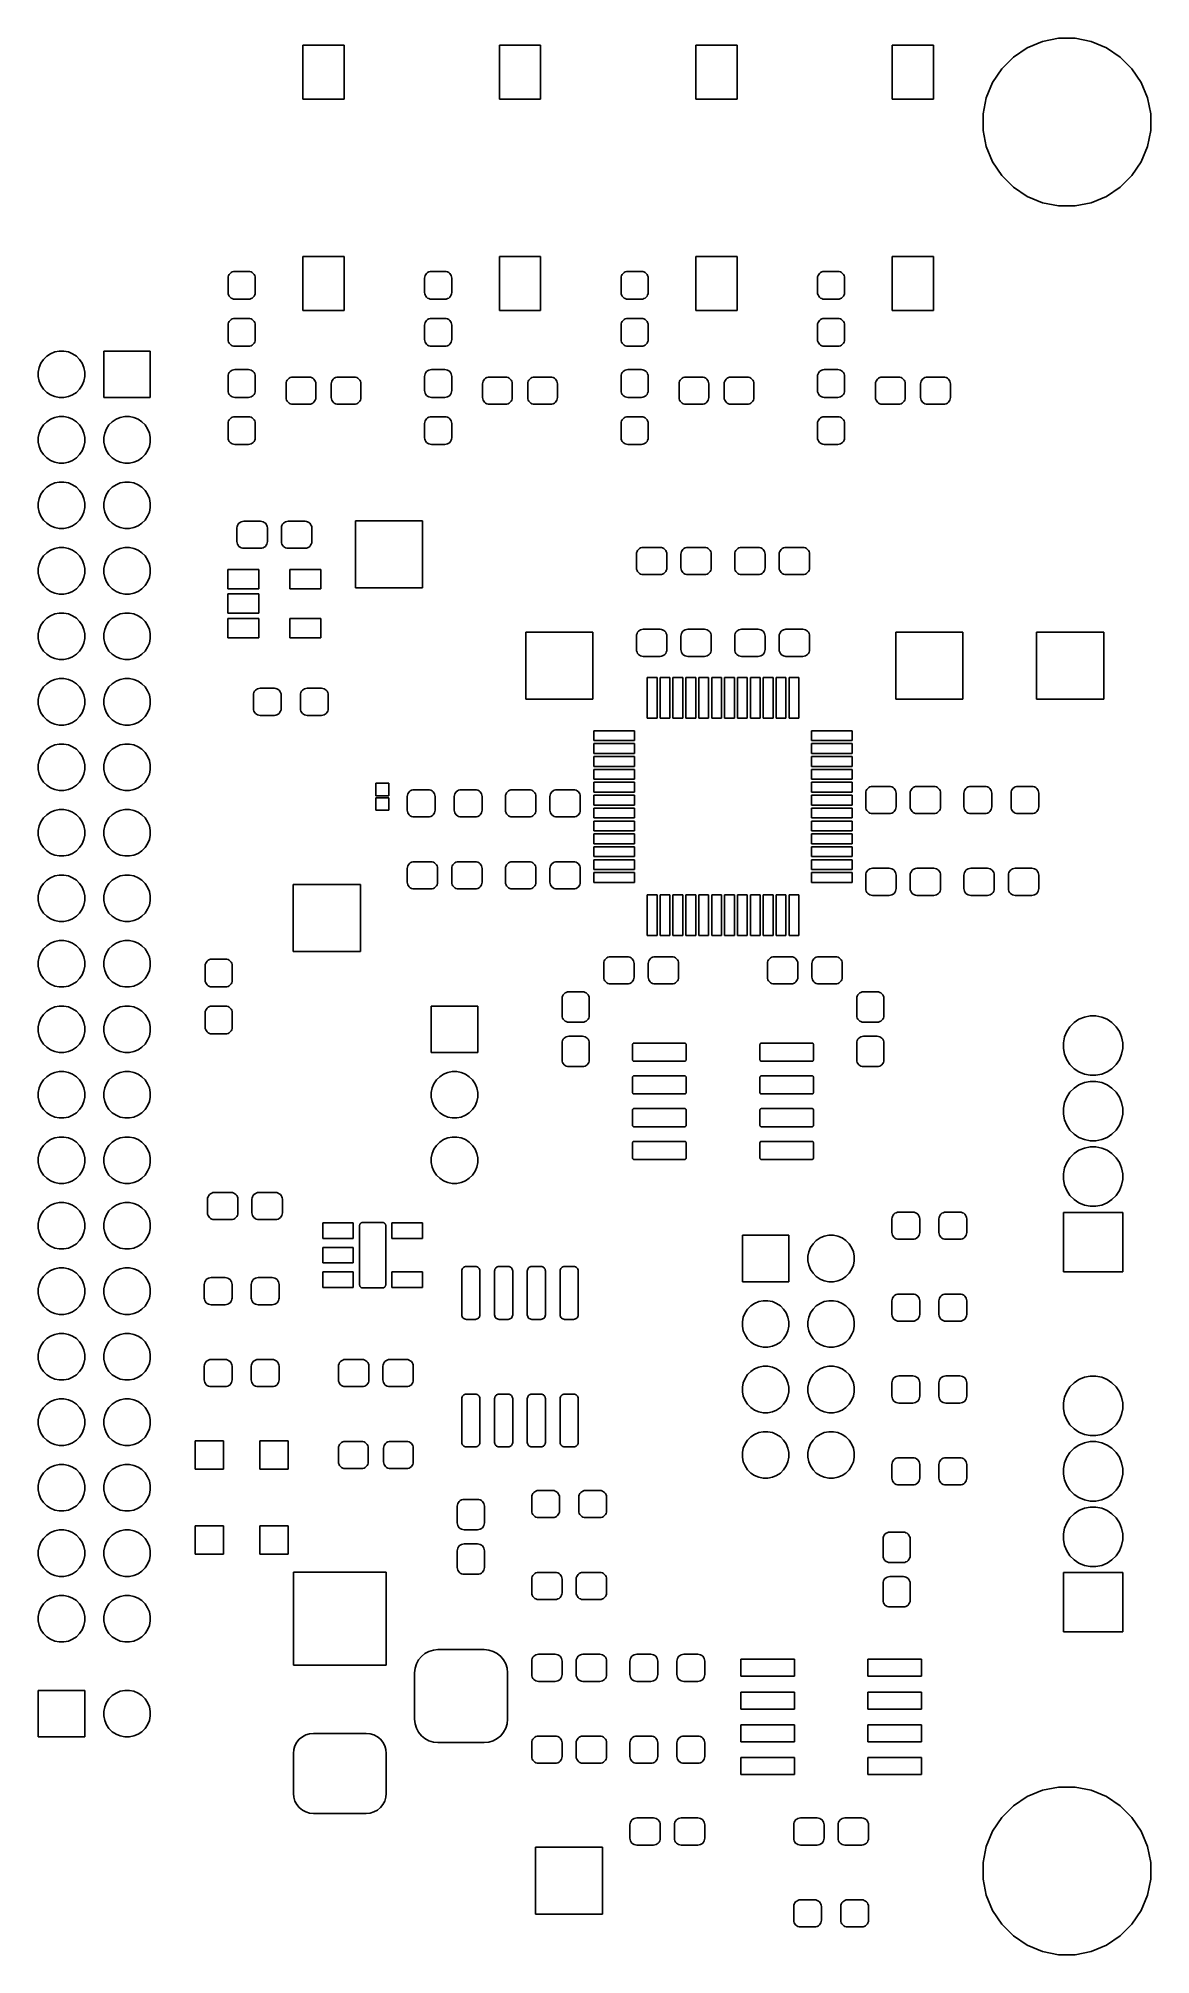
# Model space of a CAD drawing. Extents: x 128.6 to 171.8, y -151.5 to -77.1.
import ezdxf

# ---------------------------------------------------------------- set-up
doc = ezdxf.new("R2010")
doc.units = 0
doc.layers.add('BLACK', color=7, linetype='CONTINUOUS')

msp = doc.modelspace()

# ---------------------------------------------------------------- linework, layer by layer
at = {"layer": 'BLACK', "linetype": 'CONTINUOUS'}
for p, q in [((166.989, -77.5102), (167.581, -77.2651)), ((167.581, -77.2651), (168.209, -77.1402)), ((168.209, -77.1402), (168.849, -77.1402)), ((168.849, -77.1402), (169.477, -77.2651)), ((169.477, -77.2651), (170.069, -77.5102)), ((138.899, -79.5008), (138.899, -77.3992)), ((138.899, -77.3992), (140.501, -77.3992)), ((140.501, -77.3992), (140.501, -79.5008)), ((146.519, -79.5008), (146.519, -77.3992)), ((146.519, -77.3992), (148.121, -77.3992)), ((148.121, -77.3992), (148.121, -79.5008)), ((154.139, -79.5008), (154.139, -77.3992)), ((154.139, -77.3992), (155.741, -77.3992)), ((155.741, -77.3992), (155.741, -79.5008)), ((161.759, -79.5008), (161.759, -77.3992)), ((161.759, -77.3992), (163.361, -77.3992)), ((163.361, -77.3992), (163.361, -79.5008)), ((166.004, -78.3187), (166.457, -77.8659)), ((166.457, -77.8659), (166.989, -77.5102)), ((170.069, -77.5102), (170.601, -77.8659)), ((170.601, -77.8659), (171.054, -78.3187)), ((165.648, -78.8512), (166.004, -78.3187)), ((171.054, -78.3187), (171.41, -78.8512)), ((140.501, -79.5008), (138.899, -79.5008)), ((148.121, -79.5008), (146.519, -79.5008)), ((155.741, -79.5008), (154.139, -79.5008)), ((163.361, -79.5008), (161.759, -79.5008)), ((165.278, -80.0708), (165.403, -79.4428)), ((165.403, -79.4428), (165.648, -78.8512)), ((171.41, -78.8512), (171.655, -79.4428)), ((171.655, -79.4428), (171.78, -80.0708)), ((165.278, -80.7112), (165.278, -80.0708)), ((171.78, -80.0708), (171.78, -80.7112)), ((165.403, -81.3392), (165.278, -80.7112)), ((171.78, -80.7112), (171.655, -81.3392)), ((165.648, -81.9308), (165.403, -81.3392)), ((171.655, -81.3392), (171.41, -81.9308)), ((166.004, -82.4633), (165.648, -81.9308)), ((166.457, -82.9161), (166.004, -82.4633)), ((171.054, -82.4633), (170.601, -82.9161)), ((171.41, -81.9308), (171.054, -82.4633)), ((166.989, -83.2718), (166.457, -82.9161)), ((170.601, -82.9161), (170.069, -83.2718)), ((167.581, -83.5169), (166.989, -83.2718)), ((168.209, -83.6418), (167.581, -83.5169)), ((168.849, -83.6418), (168.209, -83.6418)), ((169.477, -83.5169), (168.849, -83.6418)), ((170.069, -83.2718), (169.477, -83.5169)), ((136.116, -86.2235), (136.161, -86.1992)), ((136.161, -86.1992), (136.211, -86.1843)), ((136.211, -86.1843), (136.262, -86.1792)), ((136.262, -86.1792), (136.788, -86.1792)), ((136.788, -86.1792), (136.839, -86.1843)), ((136.839, -86.1843), (136.889, -86.1992)), ((136.889, -86.1992), (136.934, -86.2235)), ((138.899, -87.7008), (138.899, -85.5992)), ((138.899, -85.5992), (140.501, -85.5992)), ((140.501, -85.5992), (140.501, -87.7008)), ((143.736, -86.2235), (143.781, -86.1992)), ((143.781, -86.1992), (143.831, -86.1843)), ((143.831, -86.1843), (143.882, -86.1792)), ((143.882, -86.1792), (144.408, -86.1792)), ((144.408, -86.1792), (144.459, -86.1843)), ((144.459, -86.1843), (144.509, -86.1992)), ((144.509, -86.1992), (144.554, -86.2235)), ((146.519, -87.7008), (146.519, -85.5992)), ((146.519, -85.5992), (148.121, -85.5992)), ((148.121, -85.5992), (148.121, -87.7008)), ((151.356, -86.2235), (151.401, -86.1992)), ((151.401, -86.1992), (151.451, -86.1843)), ((151.451, -86.1843), (151.502, -86.1792)), ((151.502, -86.1792), (152.028, -86.1792)), ((152.028, -86.1792), (152.079, -86.1843)), ((152.079, -86.1843), (152.129, -86.1992)), ((152.129, -86.1992), (152.174, -86.2235)), ((154.139, -87.7008), (154.139, -85.5992)), ((154.139, -85.5992), (155.741, -85.5992)), ((155.741, -85.5992), (155.741, -87.7008)), ((158.976, -86.2235), (159.021, -86.1992)), ((159.021, -86.1992), (159.071, -86.1843)), ((159.071, -86.1843), (159.122, -86.1792)), ((159.122, -86.1792), (159.648, -86.1792)), ((159.648, -86.1792), (159.699, -86.1843)), ((159.699, -86.1843), (159.749, -86.1992)), ((159.749, -86.1992), (159.794, -86.2235)), ((161.759, -87.7008), (161.759, -85.5992)), ((161.759, -85.5992), (163.361, -85.5992)), ((163.361, -85.5992), (163.361, -87.7008)), ((135.999, -86.4421), (136.004, -86.3908)), ((135.999, -86.9929), (135.999, -86.4421)), ((136.004, -86.3908), (136.019, -86.3415)), ((136.019, -86.3415), (136.044, -86.296)), ((136.044, -86.296), (136.076, -86.2562)), ((136.076, -86.2562), (136.116, -86.2235)), ((136.934, -86.2235), (136.974, -86.2562)), ((136.974, -86.2562), (137.006, -86.296)), ((137.006, -86.296), (137.031, -86.3415)), ((137.031, -86.3415), (137.046, -86.3908)), ((137.046, -86.3908), (137.051, -86.4421)), ((137.051, -86.4421), (137.051, -86.9929)), ((143.619, -86.4421), (143.624, -86.3908)), ((143.619, -86.9929), (143.619, -86.4421)), ((143.624, -86.3908), (143.639, -86.3415)), ((143.639, -86.3415), (143.664, -86.296)), ((143.664, -86.296), (143.696, -86.2562)), ((143.696, -86.2562), (143.736, -86.2235)), ((144.554, -86.2235), (144.594, -86.2562)), ((144.594, -86.2562), (144.626, -86.296)), ((144.626, -86.296), (144.651, -86.3415)), ((144.651, -86.3415), (144.666, -86.3908)), ((144.666, -86.3908), (144.671, -86.4421)), ((144.671, -86.4421), (144.671, -86.9929)), ((151.239, -86.4421), (151.244, -86.3908)), ((151.239, -86.9929), (151.239, -86.4421)), ((151.244, -86.3908), (151.259, -86.3415)), ((151.259, -86.3415), (151.284, -86.296)), ((151.284, -86.296), (151.316, -86.2562)), ((151.316, -86.2562), (151.356, -86.2235)), ((152.174, -86.2235), (152.214, -86.2562)), ((152.214, -86.2562), (152.246, -86.296)), ((152.246, -86.296), (152.271, -86.3415)), ((152.271, -86.3415), (152.286, -86.3908)), ((152.286, -86.3908), (152.291, -86.4421)), ((152.291, -86.4421), (152.291, -86.9929)), ((158.859, -86.4421), (158.864, -86.3908)), ((158.859, -86.9929), (158.859, -86.4421)), ((158.864, -86.3908), (158.879, -86.3415)), ((158.879, -86.3415), (158.904, -86.296)), ((158.904, -86.296), (158.936, -86.2562)), ((158.936, -86.2562), (158.976, -86.2235)), ((159.794, -86.2235), (159.834, -86.2562)), ((159.834, -86.2562), (159.866, -86.296)), ((159.866, -86.296), (159.891, -86.3415)), ((159.891, -86.3415), (159.906, -86.3908)), ((159.906, -86.3908), (159.911, -86.4421)), ((159.911, -86.4421), (159.911, -86.9929)), ((136.004, -87.0442), (135.999, -86.9929)), ((136.019, -87.0935), (136.004, -87.0442)), ((136.044, -87.139), (136.019, -87.0935)), ((136.076, -87.1788), (136.044, -87.139)), ((136.116, -87.2115), (136.076, -87.1788)), ((136.161, -87.2358), (136.116, -87.2115)), ((136.211, -87.2507), (136.161, -87.2358)), ((136.262, -87.2558), (136.211, -87.2507)), ((136.788, -87.2558), (136.262, -87.2558)), ((136.839, -87.2507), (136.788, -87.2558)), ((136.889, -87.2358), (136.839, -87.2507)), ((136.934, -87.2115), (136.889, -87.2358)), ((136.974, -87.1788), (136.934, -87.2115)), ((137.006, -87.139), (136.974, -87.1788)), ((137.031, -87.0935), (137.006, -87.139)), ((137.046, -87.0442), (137.031, -87.0935)), ((137.051, -86.9929), (137.046, -87.0442)), ((143.624, -87.0442), (143.619, -86.9929)), ((143.639, -87.0935), (143.624, -87.0442)), ((143.664, -87.139), (143.639, -87.0935)), ((143.696, -87.1788), (143.664, -87.139)), ((143.736, -87.2115), (143.696, -87.1788)), ((143.781, -87.2358), (143.736, -87.2115)), ((143.831, -87.2507), (143.781, -87.2358)), ((143.882, -87.2558), (143.831, -87.2507)), ((144.408, -87.2558), (143.882, -87.2558)), ((144.459, -87.2507), (144.408, -87.2558)), ((144.509, -87.2358), (144.459, -87.2507)), ((144.554, -87.2115), (144.509, -87.2358)), ((144.594, -87.1788), (144.554, -87.2115)), ((144.626, -87.139), (144.594, -87.1788)), ((144.651, -87.0935), (144.626, -87.139)), ((144.666, -87.0442), (144.651, -87.0935)), ((144.671, -86.9929), (144.666, -87.0442)), ((151.244, -87.0442), (151.239, -86.9929)), ((151.259, -87.0935), (151.244, -87.0442)), ((151.284, -87.139), (151.259, -87.0935)), ((151.316, -87.1788), (151.284, -87.139)), ((151.356, -87.2115), (151.316, -87.1788)), ((151.401, -87.2358), (151.356, -87.2115)), ((151.451, -87.2507), (151.401, -87.2358)), ((151.502, -87.2558), (151.451, -87.2507)), ((152.028, -87.2558), (151.502, -87.2558)), ((152.079, -87.2507), (152.028, -87.2558)), ((152.129, -87.2358), (152.079, -87.2507)), ((152.174, -87.2115), (152.129, -87.2358)), ((152.214, -87.1788), (152.174, -87.2115)), ((152.246, -87.139), (152.214, -87.1788)), ((152.271, -87.0935), (152.246, -87.139)), ((152.286, -87.0442), (152.271, -87.0935)), ((152.291, -86.9929), (152.286, -87.0442)), ((158.864, -87.0442), (158.859, -86.9929)), ((158.879, -87.0935), (158.864, -87.0442)), ((158.904, -87.139), (158.879, -87.0935)), ((158.936, -87.1788), (158.904, -87.139)), ((158.976, -87.2115), (158.936, -87.1788)), ((159.021, -87.2358), (158.976, -87.2115)), ((159.071, -87.2507), (159.021, -87.2358)), ((159.122, -87.2558), (159.071, -87.2507)), ((159.648, -87.2558), (159.122, -87.2558)), ((159.699, -87.2507), (159.648, -87.2558)), ((159.749, -87.2358), (159.699, -87.2507)), ((159.794, -87.2115), (159.749, -87.2358)), ((159.834, -87.1788), (159.794, -87.2115)), ((159.866, -87.139), (159.834, -87.1788)), ((159.891, -87.0935), (159.866, -87.139)), ((159.906, -87.0442), (159.891, -87.0935)), ((159.911, -86.9929), (159.906, -87.0442)), ((135.999, -88.2671), (136.004, -88.2158)), ((135.999, -88.8179), (135.999, -88.2671)), ((136.004, -88.2158), (136.019, -88.1665)), ((136.019, -88.1665), (136.044, -88.121)), ((136.044, -88.121), (136.076, -88.0812)), ((136.076, -88.0812), (136.116, -88.0485)), ((136.116, -88.0485), (136.161, -88.0242)), ((136.161, -88.0242), (136.211, -88.0093)), ((136.211, -88.0093), (136.262, -88.0042)), ((136.262, -88.0042), (136.788, -88.0042)), ((136.788, -88.0042), (136.839, -88.0093)), ((136.839, -88.0093), (136.889, -88.0242)), ((136.889, -88.0242), (136.934, -88.0485)), ((136.934, -88.0485), (136.974, -88.0812)), ((136.974, -88.0812), (137.006, -88.121)), ((137.006, -88.121), (137.031, -88.1665)), ((137.031, -88.1665), (137.046, -88.2158)), ((137.046, -88.2158), (137.051, -88.2671)), ((137.051, -88.2671), (137.051, -88.8179)), ((140.501, -87.7008), (138.899, -87.7008)), ((143.619, -88.2671), (143.624, -88.2158)), ((143.619, -88.8179), (143.619, -88.2671)), ((143.624, -88.2158), (143.639, -88.1665)), ((143.639, -88.1665), (143.664, -88.121)), ((143.664, -88.121), (143.696, -88.0812)), ((143.696, -88.0812), (143.736, -88.0485)), ((143.736, -88.0485), (143.781, -88.0242)), ((143.781, -88.0242), (143.831, -88.0093)), ((143.831, -88.0093), (143.882, -88.0042)), ((143.882, -88.0042), (144.408, -88.0042)), ((144.408, -88.0042), (144.459, -88.0093)), ((144.459, -88.0093), (144.509, -88.0242)), ((144.509, -88.0242), (144.554, -88.0485)), ((144.554, -88.0485), (144.594, -88.0812)), ((144.594, -88.0812), (144.626, -88.121)), ((144.626, -88.121), (144.651, -88.1665)), ((144.651, -88.1665), (144.666, -88.2158)), ((144.666, -88.2158), (144.671, -88.2671)), ((144.671, -88.2671), (144.671, -88.8179)), ((148.121, -87.7008), (146.519, -87.7008)), ((151.239, -88.2671), (151.244, -88.2158)), ((151.239, -88.8179), (151.239, -88.2671)), ((151.244, -88.2158), (151.259, -88.1665)), ((151.259, -88.1665), (151.284, -88.121)), ((151.284, -88.121), (151.316, -88.0812)), ((151.316, -88.0812), (151.356, -88.0485)), ((151.356, -88.0485), (151.401, -88.0242)), ((151.401, -88.0242), (151.451, -88.0093)), ((151.451, -88.0093), (151.502, -88.0042)), ((151.502, -88.0042), (152.028, -88.0042)), ((152.028, -88.0042), (152.079, -88.0093)), ((152.079, -88.0093), (152.129, -88.0242)), ((152.129, -88.0242), (152.174, -88.0485)), ((152.174, -88.0485), (152.214, -88.0812)), ((152.214, -88.0812), (152.246, -88.121)), ((152.246, -88.121), (152.271, -88.1665)), ((152.271, -88.1665), (152.286, -88.2158)), ((152.286, -88.2158), (152.291, -88.2671)), ((152.291, -88.2671), (152.291, -88.8179)), ((155.741, -87.7008), (154.139, -87.7008)), ((158.859, -88.2671), (158.864, -88.2158)), ((158.859, -88.8179), (158.859, -88.2671)), ((158.864, -88.2158), (158.879, -88.1665)), ((158.879, -88.1665), (158.904, -88.121)), ((158.904, -88.121), (158.936, -88.0812)), ((158.936, -88.0812), (158.976, -88.0485)), ((158.976, -88.0485), (159.021, -88.0242)), ((159.021, -88.0242), (159.071, -88.0093)), ((159.071, -88.0093), (159.122, -88.0042)), ((159.122, -88.0042), (159.648, -88.0042)), ((159.648, -88.0042), (159.699, -88.0093)), ((159.699, -88.0093), (159.749, -88.0242)), ((159.749, -88.0242), (159.794, -88.0485)), ((159.794, -88.0485), (159.834, -88.0812)), ((159.834, -88.0812), (159.866, -88.121)), ((159.866, -88.121), (159.891, -88.1665)), ((159.891, -88.1665), (159.906, -88.2158)), ((159.906, -88.2158), (159.911, -88.2671)), ((159.911, -88.2671), (159.911, -88.8179)), ((163.361, -87.7008), (161.759, -87.7008)), ((136.004, -88.8692), (135.999, -88.8179)), ((136.019, -88.9185), (136.004, -88.8692)), ((136.044, -88.964), (136.019, -88.9185)), ((136.076, -89.0038), (136.044, -88.964)), ((136.116, -89.0365), (136.076, -89.0038)), ((136.161, -89.0608), (136.116, -89.0365)), ((136.211, -89.0757), (136.161, -89.0608)), ((136.262, -89.0808), (136.211, -89.0757)), ((136.788, -89.0808), (136.262, -89.0808)), ((136.839, -89.0757), (136.788, -89.0808)), ((136.889, -89.0608), (136.839, -89.0757)), ((136.934, -89.0365), (136.889, -89.0608)), ((136.974, -89.0038), (136.934, -89.0365)), ((137.006, -88.964), (136.974, -89.0038)), ((137.031, -88.9185), (137.006, -88.964)), ((137.046, -88.8692), (137.031, -88.9185)), ((137.051, -88.8179), (137.046, -88.8692)), ((143.624, -88.8692), (143.619, -88.8179)), ((143.639, -88.9185), (143.624, -88.8692)), ((143.664, -88.964), (143.639, -88.9185)), ((143.696, -89.0038), (143.664, -88.964)), ((143.736, -89.0365), (143.696, -89.0038)), ((143.781, -89.0608), (143.736, -89.0365)), ((143.831, -89.0757), (143.781, -89.0608)), ((143.882, -89.0808), (143.831, -89.0757)), ((144.408, -89.0808), (143.882, -89.0808)), ((144.459, -89.0757), (144.408, -89.0808)), ((144.509, -89.0608), (144.459, -89.0757)), ((144.554, -89.0365), (144.509, -89.0608)), ((144.594, -89.0038), (144.554, -89.0365)), ((144.626, -88.964), (144.594, -89.0038)), ((144.651, -88.9185), (144.626, -88.964)), ((144.666, -88.8692), (144.651, -88.9185)), ((144.671, -88.8179), (144.666, -88.8692)), ((151.244, -88.8692), (151.239, -88.8179)), ((151.259, -88.9185), (151.244, -88.8692)), ((151.284, -88.964), (151.259, -88.9185)), ((151.316, -89.0038), (151.284, -88.964)), ((151.356, -89.0365), (151.316, -89.0038)), ((151.401, -89.0608), (151.356, -89.0365)), ((151.451, -89.0757), (151.401, -89.0608)), ((151.502, -89.0808), (151.451, -89.0757)), ((152.028, -89.0808), (151.502, -89.0808)), ((152.079, -89.0757), (152.028, -89.0808)), ((152.129, -89.0608), (152.079, -89.0757)), ((152.174, -89.0365), (152.129, -89.0608)), ((152.214, -89.0038), (152.174, -89.0365)), ((152.246, -88.964), (152.214, -89.0038)), ((152.271, -88.9185), (152.246, -88.964)), ((152.286, -88.8692), (152.271, -88.9185)), ((152.291, -88.8179), (152.286, -88.8692)), ((158.864, -88.8692), (158.859, -88.8179)), ((158.879, -88.9185), (158.864, -88.8692)), ((158.904, -88.964), (158.879, -88.9185)), ((158.936, -89.0038), (158.904, -88.964)), ((158.976, -89.0365), (158.936, -89.0038)), ((159.021, -89.0608), (158.976, -89.0365)), ((159.071, -89.0757), (159.021, -89.0608)), ((159.122, -89.0808), (159.071, -89.0757)), ((159.648, -89.0808), (159.122, -89.0808)), ((159.699, -89.0757), (159.648, -89.0808)), ((159.749, -89.0608), (159.699, -89.0757)), ((159.794, -89.0365), (159.749, -89.0608)), ((159.834, -89.0038), (159.794, -89.0365)), ((159.866, -88.964), (159.834, -89.0038)), ((159.891, -88.9185), (159.866, -88.964)), ((159.906, -88.8692), (159.891, -88.9185)), ((159.911, -88.8179), (159.906, -88.8692)), ((128.639, -90.0813), (128.674, -89.9072)), ((128.674, -89.9072), (128.742, -89.7433)), ((128.742, -89.7433), (128.84, -89.5958)), ((128.84, -89.5958), (128.966, -89.4703)), ((128.966, -89.4703), (129.113, -89.3717)), ((129.113, -89.3717), (129.277, -89.3038)), ((129.277, -89.3038), (129.451, -89.2692)), ((129.451, -89.2692), (129.629, -89.2692)), ((129.629, -89.2692), (129.803, -89.3038)), ((129.803, -89.3038), (129.967, -89.3717)), ((129.967, -89.3717), (130.114, -89.4703)), ((130.114, -89.4703), (130.24, -89.5958)), ((130.24, -89.5958), (130.338, -89.7433)), ((130.338, -89.7433), (130.406, -89.9072)), ((130.406, -89.9072), (130.441, -90.0813)), ((131.179, -91.0708), (131.179, -89.2692)), ((131.179, -89.2692), (132.981, -89.2692)), ((132.981, -89.2692), (132.981, -91.0708)), ((128.639, -90.2587), (128.639, -90.0813)), ((128.674, -90.4328), (128.639, -90.2587)), ((128.742, -90.5967), (128.674, -90.4328)), ((128.84, -90.7442), (128.742, -90.5967)), ((130.338, -90.5967), (130.24, -90.7442)), ((130.406, -90.4328), (130.338, -90.5967)), ((130.441, -90.2587), (130.406, -90.4328)), ((130.441, -90.0813), (130.441, -90.2587)), ((135.999, -90.2521), (136.004, -90.2008)), ((135.999, -90.8029), (135.999, -90.2521)), ((136.004, -90.2008), (136.019, -90.1515)), ((136.019, -90.1515), (136.044, -90.106)), ((136.044, -90.106), (136.076, -90.0662)), ((136.076, -90.0662), (136.116, -90.0335)), ((136.116, -90.0335), (136.161, -90.0092)), ((136.161, -90.0092), (136.211, -89.9943)), ((136.211, -89.9943), (136.262, -89.9892)), ((136.262, -89.9892), (136.788, -89.9892)), ((136.788, -89.9892), (136.839, -89.9943)), ((136.839, -89.9943), (136.889, -90.0092)), ((136.889, -90.0092), (136.934, -90.0335)), ((136.934, -90.0335), (136.974, -90.0662)), ((136.974, -90.0662), (137.006, -90.106)), ((137.006, -90.106), (137.031, -90.1515)), ((137.031, -90.1515), (137.046, -90.2008)), ((137.046, -90.2008), (137.051, -90.2521)), ((137.051, -90.2521), (137.051, -90.8029)), ((138.249, -90.5421), (138.254, -90.4908)), ((138.249, -91.0679), (138.249, -90.5421)), ((138.254, -90.4908), (138.269, -90.4415)), ((138.269, -90.4415), (138.294, -90.396)), ((138.294, -90.396), (138.326, -90.3562)), ((138.326, -90.3562), (138.366, -90.3235)), ((138.366, -90.3235), (138.411, -90.2992)), ((138.411, -90.2992), (138.461, -90.2843)), ((138.461, -90.2843), (138.512, -90.2792)), ((138.512, -90.2792), (139.138, -90.2792)), ((139.138, -90.2792), (139.189, -90.2843)), ((139.189, -90.2843), (139.239, -90.2992)), ((139.239, -90.2992), (139.284, -90.3235)), ((139.284, -90.3235), (139.324, -90.3562)), ((139.324, -90.3562), (139.356, -90.396)), ((139.356, -90.396), (139.381, -90.4415)), ((139.381, -90.4415), (139.396, -90.4908)), ((139.396, -90.4908), (139.401, -90.5421)), ((139.401, -90.5421), (139.401, -91.0679)), ((139.999, -90.5421), (140.004, -90.4908)), ((139.999, -91.0679), (139.999, -90.5421)), ((140.004, -90.4908), (140.019, -90.4415)), ((140.019, -90.4415), (140.044, -90.396)), ((140.044, -90.396), (140.076, -90.3562)), ((140.076, -90.3562), (140.116, -90.3235)), ((140.116, -90.3235), (140.161, -90.2992)), ((140.161, -90.2992), (140.211, -90.2843)), ((140.211, -90.2843), (140.262, -90.2792)), ((140.262, -90.2792), (140.888, -90.2792)), ((140.888, -90.2792), (140.939, -90.2843)), ((140.939, -90.2843), (140.989, -90.2992)), ((140.989, -90.2992), (141.034, -90.3235)), ((141.034, -90.3235), (141.074, -90.3562)), ((141.074, -90.3562), (141.106, -90.396)), ((141.106, -90.396), (141.131, -90.4415)), ((141.131, -90.4415), (141.146, -90.4908)), ((141.146, -90.4908), (141.151, -90.5421)), ((141.151, -90.5421), (141.151, -91.0679)), ((143.619, -90.2521), (143.624, -90.2008)), ((143.619, -90.8029), (143.619, -90.2521)), ((143.624, -90.2008), (143.639, -90.1515)), ((143.639, -90.1515), (143.664, -90.106)), ((143.664, -90.106), (143.696, -90.0662)), ((143.696, -90.0662), (143.736, -90.0335)), ((143.736, -90.0335), (143.781, -90.0092)), ((143.781, -90.0092), (143.831, -89.9943)), ((143.831, -89.9943), (143.882, -89.9892)), ((143.882, -89.9892), (144.408, -89.9892)), ((144.408, -89.9892), (144.459, -89.9943)), ((144.459, -89.9943), (144.509, -90.0092)), ((144.509, -90.0092), (144.554, -90.0335)), ((144.554, -90.0335), (144.594, -90.0662)), ((144.594, -90.0662), (144.626, -90.106)), ((144.626, -90.106), (144.651, -90.1515)), ((144.651, -90.1515), (144.666, -90.2008)), ((144.666, -90.2008), (144.671, -90.2521)), ((144.671, -90.2521), (144.671, -90.8029)), ((145.869, -90.5421), (145.874, -90.4908)), ((145.869, -91.0679), (145.869, -90.5421)), ((145.874, -90.4908), (145.889, -90.4415)), ((145.889, -90.4415), (145.914, -90.396)), ((145.914, -90.396), (145.946, -90.3562)), ((145.946, -90.3562), (145.986, -90.3235)), ((145.986, -90.3235), (146.031, -90.2992)), ((146.031, -90.2992), (146.081, -90.2843)), ((146.081, -90.2843), (146.132, -90.2792)), ((146.132, -90.2792), (146.758, -90.2792)), ((146.758, -90.2792), (146.809, -90.2843)), ((146.809, -90.2843), (146.859, -90.2992)), ((146.859, -90.2992), (146.904, -90.3235)), ((146.904, -90.3235), (146.944, -90.3562)), ((146.944, -90.3562), (146.976, -90.396)), ((146.976, -90.396), (147.001, -90.4415)), ((147.001, -90.4415), (147.016, -90.4908)), ((147.016, -90.4908), (147.021, -90.5421)), ((147.021, -90.5421), (147.021, -91.0679)), ((147.619, -90.5421), (147.624, -90.4908)), ((147.619, -91.0679), (147.619, -90.5421)), ((147.624, -90.4908), (147.639, -90.4415)), ((147.639, -90.4415), (147.664, -90.396)), ((147.664, -90.396), (147.696, -90.3562)), ((147.696, -90.3562), (147.736, -90.3235)), ((147.736, -90.3235), (147.781, -90.2992)), ((147.781, -90.2992), (147.831, -90.2843)), ((147.831, -90.2843), (147.882, -90.2792)), ((147.882, -90.2792), (148.508, -90.2792)), ((148.508, -90.2792), (148.559, -90.2843)), ((148.559, -90.2843), (148.609, -90.2992)), ((148.609, -90.2992), (148.654, -90.3235)), ((148.654, -90.3235), (148.694, -90.3562)), ((148.694, -90.3562), (148.726, -90.396)), ((148.726, -90.396), (148.751, -90.4415)), ((148.751, -90.4415), (148.766, -90.4908)), ((148.766, -90.4908), (148.771, -90.5421)), ((148.771, -90.5421), (148.771, -91.0679)), ((151.239, -90.2521), (151.244, -90.2008)), ((151.239, -90.8029), (151.239, -90.2521)), ((151.244, -90.2008), (151.259, -90.1515)), ((151.259, -90.1515), (151.284, -90.106)), ((151.284, -90.106), (151.316, -90.0662)), ((151.316, -90.0662), (151.356, -90.0335)), ((151.356, -90.0335), (151.401, -90.0092)), ((151.401, -90.0092), (151.451, -89.9943)), ((151.451, -89.9943), (151.502, -89.9892)), ((151.502, -89.9892), (152.028, -89.9892)), ((152.028, -89.9892), (152.079, -89.9943)), ((152.079, -89.9943), (152.129, -90.0092)), ((152.129, -90.0092), (152.174, -90.0335)), ((152.174, -90.0335), (152.214, -90.0662)), ((152.214, -90.0662), (152.246, -90.106)), ((152.246, -90.106), (152.271, -90.1515)), ((152.271, -90.1515), (152.286, -90.2008)), ((152.286, -90.2008), (152.291, -90.2521)), ((152.291, -90.2521), (152.291, -90.8029)), ((153.489, -90.5421), (153.494, -90.4908)), ((153.489, -91.0679), (153.489, -90.5421)), ((153.494, -90.4908), (153.509, -90.4415)), ((153.509, -90.4415), (153.534, -90.396)), ((153.534, -90.396), (153.566, -90.3562)), ((153.566, -90.3562), (153.606, -90.3235)), ((153.606, -90.3235), (153.651, -90.2992)), ((153.651, -90.2992), (153.701, -90.2843)), ((153.701, -90.2843), (153.752, -90.2792)), ((153.752, -90.2792), (154.378, -90.2792)), ((154.378, -90.2792), (154.429, -90.2843)), ((154.429, -90.2843), (154.479, -90.2992)), ((154.479, -90.2992), (154.524, -90.3235)), ((154.524, -90.3235), (154.564, -90.3562)), ((154.564, -90.3562), (154.596, -90.396)), ((154.596, -90.396), (154.621, -90.4415)), ((154.621, -90.4415), (154.636, -90.4908)), ((154.636, -90.4908), (154.641, -90.5421)), ((154.641, -90.5421), (154.641, -91.0679)), ((155.239, -90.5421), (155.244, -90.4908)), ((155.239, -91.0679), (155.239, -90.5421)), ((155.244, -90.4908), (155.259, -90.4415)), ((155.259, -90.4415), (155.284, -90.396)), ((155.284, -90.396), (155.316, -90.3562)), ((155.316, -90.3562), (155.356, -90.3235)), ((155.356, -90.3235), (155.401, -90.2992)), ((155.401, -90.2992), (155.451, -90.2843)), ((155.451, -90.2843), (155.502, -90.2792)), ((155.502, -90.2792), (156.128, -90.2792)), ((156.128, -90.2792), (156.179, -90.2843)), ((156.179, -90.2843), (156.229, -90.2992)), ((156.229, -90.2992), (156.274, -90.3235)), ((156.274, -90.3235), (156.314, -90.3562)), ((156.314, -90.3562), (156.346, -90.396)), ((156.346, -90.396), (156.371, -90.4415)), ((156.371, -90.4415), (156.386, -90.4908)), ((156.386, -90.4908), (156.391, -90.5421)), ((156.391, -90.5421), (156.391, -91.0679)), ((158.859, -90.2521), (158.864, -90.2008)), ((158.859, -90.8029), (158.859, -90.2521)), ((158.864, -90.2008), (158.879, -90.1515)), ((158.879, -90.1515), (158.904, -90.106)), ((158.904, -90.106), (158.936, -90.0662)), ((158.936, -90.0662), (158.976, -90.0335)), ((158.976, -90.0335), (159.021, -90.0092)), ((159.021, -90.0092), (159.071, -89.9943)), ((159.071, -89.9943), (159.122, -89.9892)), ((159.122, -89.9892), (159.648, -89.9892)), ((159.648, -89.9892), (159.699, -89.9943)), ((159.699, -89.9943), (159.749, -90.0092)), ((159.749, -90.0092), (159.794, -90.0335)), ((159.794, -90.0335), (159.834, -90.0662)), ((159.834, -90.0662), (159.866, -90.106)), ((159.866, -90.106), (159.891, -90.1515)), ((159.891, -90.1515), (159.906, -90.2008)), ((159.906, -90.2008), (159.911, -90.2521)), ((159.911, -90.2521), (159.911, -90.8029)), ((161.109, -90.5421), (161.114, -90.4908)), ((161.109, -91.0679), (161.109, -90.5421)), ((161.114, -90.4908), (161.129, -90.4415)), ((161.129, -90.4415), (161.154, -90.396)), ((161.154, -90.396), (161.186, -90.3562)), ((161.186, -90.3562), (161.226, -90.3235)), ((161.226, -90.3235), (161.271, -90.2992)), ((161.271, -90.2992), (161.321, -90.2843)), ((161.321, -90.2843), (161.372, -90.2792)), ((161.372, -90.2792), (161.998, -90.2792)), ((161.998, -90.2792), (162.049, -90.2843)), ((162.049, -90.2843), (162.099, -90.2992)), ((162.099, -90.2992), (162.144, -90.3235)), ((162.144, -90.3235), (162.184, -90.3562)), ((162.184, -90.3562), (162.216, -90.396)), ((162.216, -90.396), (162.241, -90.4415)), ((162.241, -90.4415), (162.256, -90.4908)), ((162.256, -90.4908), (162.261, -90.5421)), ((162.261, -90.5421), (162.261, -91.0679)), ((162.859, -90.5421), (162.864, -90.4908)), ((162.859, -91.0679), (162.859, -90.5421)), ((162.864, -90.4908), (162.879, -90.4415)), ((162.879, -90.4415), (162.904, -90.396)), ((162.904, -90.396), (162.936, -90.3562)), ((162.936, -90.3562), (162.976, -90.3235)), ((162.976, -90.3235), (163.021, -90.2992)), ((163.021, -90.2992), (163.071, -90.2843)), ((163.071, -90.2843), (163.122, -90.2792)), ((163.122, -90.2792), (163.748, -90.2792)), ((163.748, -90.2792), (163.799, -90.2843)), ((163.799, -90.2843), (163.849, -90.2992)), ((163.849, -90.2992), (163.894, -90.3235)), ((163.894, -90.3235), (163.934, -90.3562)), ((163.934, -90.3562), (163.966, -90.396)), ((163.966, -90.396), (163.991, -90.4415)), ((163.991, -90.4415), (164.006, -90.4908)), ((164.006, -90.4908), (164.011, -90.5421)), ((164.011, -90.5421), (164.011, -91.0679)), ((128.966, -90.8697), (128.84, -90.7442)), ((129.113, -90.9683), (128.966, -90.8697)), ((129.277, -91.0362), (129.113, -90.9683)), ((129.451, -91.0708), (129.277, -91.0362)), ((129.629, -91.0708), (129.451, -91.0708)), ((129.803, -91.0362), (129.629, -91.0708)), ((129.967, -90.9683), (129.803, -91.0362)), ((130.114, -90.8697), (129.967, -90.9683)), ((130.24, -90.7442), (130.114, -90.8697)), ((132.981, -91.0708), (131.179, -91.0708)), ((136.004, -90.8542), (135.999, -90.8029)), ((136.019, -90.9035), (136.004, -90.8542)), ((136.044, -90.949), (136.019, -90.9035)), ((136.076, -90.9888), (136.044, -90.949)), ((136.116, -91.0215), (136.076, -90.9888)), ((136.161, -91.0458), (136.116, -91.0215)), ((136.211, -91.0607), (136.161, -91.0458)), ((136.262, -91.0658), (136.211, -91.0607)), ((136.788, -91.0658), (136.262, -91.0658)), ((136.839, -91.0607), (136.788, -91.0658)), ((136.889, -91.0458), (136.839, -91.0607)), ((136.934, -91.0215), (136.889, -91.0458)), ((136.974, -90.9888), (136.934, -91.0215)), ((137.006, -90.949), (136.974, -90.9888)), ((137.031, -90.9035), (137.006, -90.949)), ((137.046, -90.8542), (137.031, -90.9035)), ((137.051, -90.8029), (137.046, -90.8542)), ((138.254, -91.1192), (138.249, -91.0679)), ((138.269, -91.1685), (138.254, -91.1192)), ((138.294, -91.214), (138.269, -91.1685)), ((138.326, -91.2538), (138.294, -91.214)), ((138.366, -91.2865), (138.326, -91.2538)), ((138.411, -91.3108), (138.366, -91.2865)), ((138.461, -91.3257), (138.411, -91.3108)), ((138.512, -91.3308), (138.461, -91.3257)), ((139.138, -91.3308), (138.512, -91.3308)), ((139.189, -91.3257), (139.138, -91.3308)), ((139.239, -91.3108), (139.189, -91.3257)), ((139.284, -91.2865), (139.239, -91.3108)), ((139.324, -91.2538), (139.284, -91.2865)), ((139.356, -91.214), (139.324, -91.2538)), ((139.381, -91.1685), (139.356, -91.214)), ((139.396, -91.1192), (139.381, -91.1685)), ((139.401, -91.0679), (139.396, -91.1192)), ((140.004, -91.1192), (139.999, -91.0679)), ((140.019, -91.1685), (140.004, -91.1192)), ((140.044, -91.214), (140.019, -91.1685)), ((140.076, -91.2538), (140.044, -91.214)), ((140.116, -91.2865), (140.076, -91.2538)), ((140.161, -91.3108), (140.116, -91.2865)), ((140.211, -91.3257), (140.161, -91.3108)), ((140.262, -91.3308), (140.211, -91.3257)), ((140.888, -91.3308), (140.262, -91.3308)), ((140.939, -91.3257), (140.888, -91.3308)), ((140.989, -91.3108), (140.939, -91.3257)), ((141.034, -91.2865), (140.989, -91.3108)), ((141.074, -91.2538), (141.034, -91.2865)), ((141.106, -91.214), (141.074, -91.2538)), ((141.131, -91.1685), (141.106, -91.214)), ((141.146, -91.1192), (141.131, -91.1685)), ((141.151, -91.0679), (141.146, -91.1192)), ((143.624, -90.8542), (143.619, -90.8029)), ((143.639, -90.9035), (143.624, -90.8542)), ((143.664, -90.949), (143.639, -90.9035)), ((143.696, -90.9888), (143.664, -90.949)), ((143.736, -91.0215), (143.696, -90.9888)), ((143.781, -91.0458), (143.736, -91.0215)), ((143.831, -91.0607), (143.781, -91.0458)), ((143.882, -91.0658), (143.831, -91.0607)), ((144.408, -91.0658), (143.882, -91.0658)), ((144.459, -91.0607), (144.408, -91.0658)), ((144.509, -91.0458), (144.459, -91.0607)), ((144.554, -91.0215), (144.509, -91.0458)), ((144.594, -90.9888), (144.554, -91.0215)), ((144.626, -90.949), (144.594, -90.9888)), ((144.651, -90.9035), (144.626, -90.949)), ((144.666, -90.8542), (144.651, -90.9035)), ((144.671, -90.8029), (144.666, -90.8542)), ((145.874, -91.1192), (145.869, -91.0679)), ((145.889, -91.1685), (145.874, -91.1192)), ((145.914, -91.214), (145.889, -91.1685)), ((145.946, -91.2538), (145.914, -91.214)), ((145.986, -91.2865), (145.946, -91.2538)), ((146.031, -91.3108), (145.986, -91.2865)), ((146.081, -91.3257), (146.031, -91.3108)), ((146.132, -91.3308), (146.081, -91.3257)), ((146.758, -91.3308), (146.132, -91.3308)), ((146.809, -91.3257), (146.758, -91.3308)), ((146.859, -91.3108), (146.809, -91.3257)), ((146.904, -91.2865), (146.859, -91.3108)), ((146.944, -91.2538), (146.904, -91.2865)), ((146.976, -91.214), (146.944, -91.2538)), ((147.001, -91.1685), (146.976, -91.214)), ((147.016, -91.1192), (147.001, -91.1685)), ((147.021, -91.0679), (147.016, -91.1192)), ((147.624, -91.1192), (147.619, -91.0679)), ((147.639, -91.1685), (147.624, -91.1192)), ((147.664, -91.214), (147.639, -91.1685)), ((147.696, -91.2538), (147.664, -91.214)), ((147.736, -91.2865), (147.696, -91.2538)), ((147.781, -91.3108), (147.736, -91.2865)), ((147.831, -91.3257), (147.781, -91.3108)), ((147.882, -91.3308), (147.831, -91.3257)), ((148.508, -91.3308), (147.882, -91.3308)), ((148.559, -91.3257), (148.508, -91.3308)), ((148.609, -91.3108), (148.559, -91.3257)), ((148.654, -91.2865), (148.609, -91.3108)), ((148.694, -91.2538), (148.654, -91.2865)), ((148.726, -91.214), (148.694, -91.2538)), ((148.751, -91.1685), (148.726, -91.214)), ((148.766, -91.1192), (148.751, -91.1685)), ((148.771, -91.0679), (148.766, -91.1192)), ((151.244, -90.8542), (151.239, -90.8029)), ((151.259, -90.9035), (151.244, -90.8542)), ((151.284, -90.949), (151.259, -90.9035)), ((151.316, -90.9888), (151.284, -90.949)), ((151.356, -91.0215), (151.316, -90.9888)), ((151.401, -91.0458), (151.356, -91.0215)), ((151.451, -91.0607), (151.401, -91.0458)), ((151.502, -91.0658), (151.451, -91.0607)), ((152.028, -91.0658), (151.502, -91.0658)), ((152.079, -91.0607), (152.028, -91.0658)), ((152.129, -91.0458), (152.079, -91.0607)), ((152.174, -91.0215), (152.129, -91.0458)), ((152.214, -90.9888), (152.174, -91.0215)), ((152.246, -90.949), (152.214, -90.9888)), ((152.271, -90.9035), (152.246, -90.949)), ((152.286, -90.8542), (152.271, -90.9035)), ((152.291, -90.8029), (152.286, -90.8542)), ((153.494, -91.1192), (153.489, -91.0679)), ((153.509, -91.1685), (153.494, -91.1192)), ((153.534, -91.214), (153.509, -91.1685)), ((153.566, -91.2538), (153.534, -91.214)), ((153.606, -91.2865), (153.566, -91.2538)), ((153.651, -91.3108), (153.606, -91.2865)), ((153.701, -91.3257), (153.651, -91.3108)), ((153.752, -91.3308), (153.701, -91.3257)), ((154.378, -91.3308), (153.752, -91.3308)), ((154.429, -91.3257), (154.378, -91.3308)), ((154.479, -91.3108), (154.429, -91.3257)), ((154.524, -91.2865), (154.479, -91.3108)), ((154.564, -91.2538), (154.524, -91.2865)), ((154.596, -91.214), (154.564, -91.2538)), ((154.621, -91.1685), (154.596, -91.214)), ((154.636, -91.1192), (154.621, -91.1685)), ((154.641, -91.0679), (154.636, -91.1192)), ((155.244, -91.1192), (155.239, -91.0679)), ((155.259, -91.1685), (155.244, -91.1192)), ((155.284, -91.214), (155.259, -91.1685)), ((155.316, -91.2538), (155.284, -91.214)), ((155.356, -91.2865), (155.316, -91.2538)), ((155.401, -91.3108), (155.356, -91.2865)), ((155.451, -91.3257), (155.401, -91.3108)), ((155.502, -91.3308), (155.451, -91.3257)), ((156.128, -91.3308), (155.502, -91.3308)), ((156.179, -91.3257), (156.128, -91.3308)), ((156.229, -91.3108), (156.179, -91.3257)), ((156.274, -91.2865), (156.229, -91.3108)), ((156.314, -91.2538), (156.274, -91.2865)), ((156.346, -91.214), (156.314, -91.2538)), ((156.371, -91.1685), (156.346, -91.214)), ((156.386, -91.1192), (156.371, -91.1685)), ((156.391, -91.0679), (156.386, -91.1192)), ((158.864, -90.8542), (158.859, -90.8029)), ((158.879, -90.9035), (158.864, -90.8542)), ((158.904, -90.949), (158.879, -90.9035)), ((158.936, -90.9888), (158.904, -90.949)), ((158.976, -91.0215), (158.936, -90.9888)), ((159.021, -91.0458), (158.976, -91.0215)), ((159.071, -91.0607), (159.021, -91.0458)), ((159.122, -91.0658), (159.071, -91.0607)), ((159.648, -91.0658), (159.122, -91.0658)), ((159.699, -91.0607), (159.648, -91.0658)), ((159.749, -91.0458), (159.699, -91.0607)), ((159.794, -91.0215), (159.749, -91.0458)), ((159.834, -90.9888), (159.794, -91.0215)), ((159.866, -90.949), (159.834, -90.9888)), ((159.891, -90.9035), (159.866, -90.949)), ((159.906, -90.8542), (159.891, -90.9035)), ((159.911, -90.8029), (159.906, -90.8542)), ((161.114, -91.1192), (161.109, -91.0679)), ((161.129, -91.1685), (161.114, -91.1192)), ((161.154, -91.214), (161.129, -91.1685)), ((161.186, -91.2538), (161.154, -91.214)), ((161.226, -91.2865), (161.186, -91.2538)), ((161.271, -91.3108), (161.226, -91.2865)), ((161.321, -91.3257), (161.271, -91.3108)), ((161.372, -91.3308), (161.321, -91.3257)), ((161.998, -91.3308), (161.372, -91.3308)), ((162.049, -91.3257), (161.998, -91.3308)), ((162.099, -91.3108), (162.049, -91.3257)), ((162.144, -91.2865), (162.099, -91.3108)), ((162.184, -91.2538), (162.144, -91.2865)), ((162.216, -91.214), (162.184, -91.2538)), ((162.241, -91.1685), (162.216, -91.214)), ((162.256, -91.1192), (162.241, -91.1685)), ((162.261, -91.0679), (162.256, -91.1192)), ((162.864, -91.1192), (162.859, -91.0679)), ((162.879, -91.1685), (162.864, -91.1192)), ((162.904, -91.214), (162.879, -91.1685)), ((162.936, -91.2538), (162.904, -91.214)), ((162.976, -91.2865), (162.936, -91.2538)), ((163.021, -91.3108), (162.976, -91.2865)), ((163.071, -91.3257), (163.021, -91.3108)), ((163.122, -91.3308), (163.071, -91.3257)), ((163.748, -91.3308), (163.122, -91.3308)), ((163.799, -91.3257), (163.748, -91.3308)), ((163.849, -91.3108), (163.799, -91.3257)), ((163.894, -91.2865), (163.849, -91.3108)), ((163.934, -91.2538), (163.894, -91.2865)), ((163.966, -91.214), (163.934, -91.2538)), ((163.991, -91.1685), (163.966, -91.214)), ((164.006, -91.1192), (163.991, -91.1685)), ((164.011, -91.0679), (164.006, -91.1192)), ((128.742, -92.2833), (128.84, -92.1358)), ((128.84, -92.1358), (128.966, -92.0103)), ((128.966, -92.0103), (129.113, -91.9117)), ((129.113, -91.9117), (129.277, -91.8438)), ((129.277, -91.8438), (129.451, -91.8092)), ((129.451, -91.8092), (129.629, -91.8092)), ((129.629, -91.8092), (129.803, -91.8438)), ((129.803, -91.8438), (129.967, -91.9117)), ((129.967, -91.9117), (130.114, -92.0103)), ((130.114, -92.0103), (130.24, -92.1358)), ((130.24, -92.1358), (130.338, -92.2833)), ((131.282, -92.2833), (131.38, -92.1358)), ((131.38, -92.1358), (131.506, -92.0103)), ((131.506, -92.0103), (131.653, -91.9117)), ((131.653, -91.9117), (131.817, -91.8438)), ((131.817, -91.8438), (131.991, -91.8092)), ((131.991, -91.8092), (132.169, -91.8092)), ((132.169, -91.8092), (132.343, -91.8438)), ((132.343, -91.8438), (132.507, -91.9117)), ((132.507, -91.9117), (132.654, -92.0103)), ((132.654, -92.0103), (132.78, -92.1358)), ((132.78, -92.1358), (132.878, -92.2833)), ((135.999, -92.0771), (136.004, -92.0258)), ((135.999, -92.6279), (135.999, -92.0771)), ((136.004, -92.0258), (136.019, -91.9765)), ((136.019, -91.9765), (136.044, -91.931)), ((136.044, -91.931), (136.076, -91.8912)), ((136.076, -91.8912), (136.116, -91.8585)), ((136.116, -91.8585), (136.161, -91.8342)), ((136.161, -91.8342), (136.211, -91.8193)), ((136.211, -91.8193), (136.262, -91.8142)), ((136.262, -91.8142), (136.788, -91.8142)), ((136.788, -91.8142), (136.839, -91.8193)), ((136.839, -91.8193), (136.889, -91.8342)), ((136.889, -91.8342), (136.934, -91.8585)), ((136.934, -91.8585), (136.974, -91.8912)), ((136.974, -91.8912), (137.006, -91.931)), ((137.006, -91.931), (137.031, -91.9765)), ((137.031, -91.9765), (137.046, -92.0258)), ((137.046, -92.0258), (137.051, -92.0771)), ((137.051, -92.0771), (137.051, -92.6279)), ((143.619, -92.0771), (143.624, -92.0258)), ((143.619, -92.6279), (143.619, -92.0771)), ((143.624, -92.0258), (143.639, -91.9765)), ((143.639, -91.9765), (143.664, -91.931)), ((143.664, -91.931), (143.696, -91.8912)), ((143.696, -91.8912), (143.736, -91.8585)), ((143.736, -91.8585), (143.781, -91.8342)), ((143.781, -91.8342), (143.831, -91.8193)), ((143.831, -91.8193), (143.882, -91.8142)), ((143.882, -91.8142), (144.408, -91.8142)), ((144.408, -91.8142), (144.459, -91.8193)), ((144.459, -91.8193), (144.509, -91.8342)), ((144.509, -91.8342), (144.554, -91.8585)), ((144.554, -91.8585), (144.594, -91.8912)), ((144.594, -91.8912), (144.626, -91.931)), ((144.626, -91.931), (144.651, -91.9765)), ((144.651, -91.9765), (144.666, -92.0258)), ((144.666, -92.0258), (144.671, -92.0771)), ((144.671, -92.0771), (144.671, -92.6279)), ((151.239, -92.0771), (151.244, -92.0258)), ((151.239, -92.6279), (151.239, -92.0771)), ((151.244, -92.0258), (151.259, -91.9765)), ((151.259, -91.9765), (151.284, -91.931)), ((151.284, -91.931), (151.316, -91.8912)), ((151.316, -91.8912), (151.356, -91.8585)), ((151.356, -91.8585), (151.401, -91.8342)), ((151.401, -91.8342), (151.451, -91.8193)), ((151.451, -91.8193), (151.502, -91.8142)), ((151.502, -91.8142), (152.028, -91.8142)), ((152.028, -91.8142), (152.079, -91.8193)), ((152.079, -91.8193), (152.129, -91.8342)), ((152.129, -91.8342), (152.174, -91.8585)), ((152.174, -91.8585), (152.214, -91.8912)), ((152.214, -91.8912), (152.246, -91.931)), ((152.246, -91.931), (152.271, -91.9765)), ((152.271, -91.9765), (152.286, -92.0258)), ((152.286, -92.0258), (152.291, -92.0771)), ((152.291, -92.0771), (152.291, -92.6279)), ((158.859, -92.0771), (158.864, -92.0258)), ((158.859, -92.6279), (158.859, -92.0771)), ((158.864, -92.0258), (158.879, -91.9765)), ((158.879, -91.9765), (158.904, -91.931)), ((158.904, -91.931), (158.936, -91.8912)), ((158.936, -91.8912), (158.976, -91.8585)), ((158.976, -91.8585), (159.021, -91.8342)), ((159.021, -91.8342), (159.071, -91.8193)), ((159.071, -91.8193), (159.122, -91.8142)), ((159.122, -91.8142), (159.648, -91.8142)), ((159.648, -91.8142), (159.699, -91.8193)), ((159.699, -91.8193), (159.749, -91.8342)), ((159.749, -91.8342), (159.794, -91.8585)), ((159.794, -91.8585), (159.834, -91.8912)), ((159.834, -91.8912), (159.866, -91.931)), ((159.866, -91.931), (159.891, -91.9765)), ((159.891, -91.9765), (159.906, -92.0258)), ((159.906, -92.0258), (159.911, -92.0771)), ((159.911, -92.0771), (159.911, -92.6279)), ((128.639, -92.6213), (128.674, -92.4472)), ((128.639, -92.7987), (128.639, -92.6213)), ((128.674, -92.9728), (128.639, -92.7987)), ((128.674, -92.4472), (128.742, -92.2833)), ((130.338, -92.2833), (130.406, -92.4472)), ((130.406, -92.4472), (130.441, -92.6213)), ((130.441, -92.7987), (130.406, -92.9728)), ((130.441, -92.6213), (130.441, -92.7987)), ((131.179, -92.6213), (131.214, -92.4472)), ((131.179, -92.7987), (131.179, -92.6213)), ((131.214, -92.9728), (131.179, -92.7987)), ((131.214, -92.4472), (131.282, -92.2833)), ((132.878, -92.2833), (132.946, -92.4472)), ((132.946, -92.4472), (132.981, -92.6213)), ((132.981, -92.7987), (132.946, -92.9728)), ((132.981, -92.6213), (132.981, -92.7987)), ((136.004, -92.6792), (135.999, -92.6279)), ((136.019, -92.7285), (136.004, -92.6792)), ((136.044, -92.774), (136.019, -92.7285)), ((136.076, -92.8138), (136.044, -92.774)), ((136.116, -92.8465), (136.076, -92.8138)), ((136.161, -92.8708), (136.116, -92.8465)), ((136.211, -92.8857), (136.161, -92.8708)), ((136.262, -92.8908), (136.211, -92.8857)), ((136.788, -92.8908), (136.262, -92.8908)), ((136.839, -92.8857), (136.788, -92.8908)), ((136.889, -92.8708), (136.839, -92.8857)), ((136.934, -92.8465), (136.889, -92.8708)), ((136.974, -92.8138), (136.934, -92.8465)), ((137.006, -92.774), (136.974, -92.8138)), ((137.031, -92.7285), (137.006, -92.774)), ((137.046, -92.6792), (137.031, -92.7285)), ((137.051, -92.6279), (137.046, -92.6792)), ((143.624, -92.6792), (143.619, -92.6279)), ((143.639, -92.7285), (143.624, -92.6792)), ((143.664, -92.774), (143.639, -92.7285)), ((143.696, -92.8138), (143.664, -92.774)), ((143.736, -92.8465), (143.696, -92.8138)), ((143.781, -92.8708), (143.736, -92.8465)), ((143.831, -92.8857), (143.781, -92.8708)), ((143.882, -92.8908), (143.831, -92.8857)), ((144.408, -92.8908), (143.882, -92.8908)), ((144.459, -92.8857), (144.408, -92.8908)), ((144.509, -92.8708), (144.459, -92.8857)), ((144.554, -92.8465), (144.509, -92.8708)), ((144.594, -92.8138), (144.554, -92.8465)), ((144.626, -92.774), (144.594, -92.8138)), ((144.651, -92.7285), (144.626, -92.774)), ((144.666, -92.6792), (144.651, -92.7285)), ((144.671, -92.6279), (144.666, -92.6792)), ((151.244, -92.6792), (151.239, -92.6279)), ((151.259, -92.7285), (151.244, -92.6792)), ((151.284, -92.774), (151.259, -92.7285)), ((151.316, -92.8138), (151.284, -92.774)), ((151.356, -92.8465), (151.316, -92.8138)), ((151.401, -92.8708), (151.356, -92.8465)), ((151.451, -92.8857), (151.401, -92.8708)), ((151.502, -92.8908), (151.451, -92.8857)), ((152.028, -92.8908), (151.502, -92.8908)), ((152.079, -92.8857), (152.028, -92.8908)), ((152.129, -92.8708), (152.079, -92.8857)), ((152.174, -92.8465), (152.129, -92.8708)), ((152.214, -92.8138), (152.174, -92.8465)), ((152.246, -92.774), (152.214, -92.8138)), ((152.271, -92.7285), (152.246, -92.774)), ((152.286, -92.6792), (152.271, -92.7285)), ((152.291, -92.6279), (152.286, -92.6792)), ((158.864, -92.6792), (158.859, -92.6279)), ((158.879, -92.7285), (158.864, -92.6792)), ((158.904, -92.774), (158.879, -92.7285)), ((158.936, -92.8138), (158.904, -92.774)), ((158.976, -92.8465), (158.936, -92.8138)), ((159.021, -92.8708), (158.976, -92.8465)), ((159.071, -92.8857), (159.021, -92.8708)), ((159.122, -92.8908), (159.071, -92.8857)), ((159.648, -92.8908), (159.122, -92.8908)), ((159.699, -92.8857), (159.648, -92.8908)), ((159.749, -92.8708), (159.699, -92.8857)), ((159.794, -92.8465), (159.749, -92.8708)), ((159.834, -92.8138), (159.794, -92.8465)), ((159.866, -92.774), (159.834, -92.8138)), ((159.891, -92.7285), (159.866, -92.774)), ((159.906, -92.6792), (159.891, -92.7285)), ((159.911, -92.6279), (159.906, -92.6792)), ((128.742, -93.1367), (128.674, -92.9728)), ((128.84, -93.2842), (128.742, -93.1367)), ((128.966, -93.4097), (128.84, -93.2842)), ((129.113, -93.5083), (128.966, -93.4097)), ((129.277, -93.5762), (129.113, -93.5083)), ((129.451, -93.6108), (129.277, -93.5762)), ((129.629, -93.6108), (129.451, -93.6108)), ((129.803, -93.5762), (129.629, -93.6108)), ((129.967, -93.5083), (129.803, -93.5762)), ((130.114, -93.4097), (129.967, -93.5083)), ((130.24, -93.2842), (130.114, -93.4097)), ((130.338, -93.1367), (130.24, -93.2842)), ((130.406, -92.9728), (130.338, -93.1367)), ((131.282, -93.1367), (131.214, -92.9728)), ((131.38, -93.2842), (131.282, -93.1367)), ((131.506, -93.4097), (131.38, -93.2842)), ((131.653, -93.5083), (131.506, -93.4097)), ((131.817, -93.5762), (131.653, -93.5083)), ((131.991, -93.6108), (131.817, -93.5762)), ((132.169, -93.6108), (131.991, -93.6108)), ((132.343, -93.5762), (132.169, -93.6108)), ((132.507, -93.5083), (132.343, -93.5762)), ((132.654, -93.4097), (132.507, -93.5083)), ((132.78, -93.2842), (132.654, -93.4097)), ((132.878, -93.1367), (132.78, -93.2842)), ((132.946, -92.9728), (132.878, -93.1367)), ((129.113, -94.4517), (129.277, -94.3838)), ((129.277, -94.3838), (129.451, -94.3492)), ((129.451, -94.3492), (129.629, -94.3492)), ((129.629, -94.3492), (129.803, -94.3838)), ((129.803, -94.3838), (129.967, -94.4517)), ((131.653, -94.4517), (131.817, -94.3838)), ((131.817, -94.3838), (131.991, -94.3492)), ((131.991, -94.3492), (132.169, -94.3492)), ((132.169, -94.3492), (132.343, -94.3838)), ((132.343, -94.3838), (132.507, -94.4517)), ((128.639, -95.1613), (128.674, -94.9872)), ((128.674, -94.9872), (128.742, -94.8233)), ((128.742, -94.8233), (128.84, -94.6758)), ((128.84, -94.6758), (128.966, -94.5503)), ((128.966, -94.5503), (129.113, -94.4517)), ((129.967, -94.4517), (130.114, -94.5503)), ((130.114, -94.5503), (130.24, -94.6758)), ((130.24, -94.6758), (130.338, -94.8233)), ((130.338, -94.8233), (130.406, -94.9872)), ((130.406, -94.9872), (130.441, -95.1613)), ((131.179, -95.1613), (131.214, -94.9872)), ((131.214, -94.9872), (131.282, -94.8233)), ((131.282, -94.8233), (131.38, -94.6758)), ((131.38, -94.6758), (131.506, -94.5503)), ((131.506, -94.5503), (131.653, -94.4517)), ((132.507, -94.4517), (132.654, -94.5503)), ((132.654, -94.5503), (132.78, -94.6758)), ((132.78, -94.6758), (132.878, -94.8233)), ((132.878, -94.8233), (132.946, -94.9872)), ((132.946, -94.9872), (132.981, -95.1613)), ((128.639, -95.3387), (128.639, -95.1613)), ((128.674, -95.5128), (128.639, -95.3387)), ((128.742, -95.6767), (128.674, -95.5128)), ((128.84, -95.8242), (128.742, -95.6767)), ((128.966, -95.9497), (128.84, -95.8242)), ((130.24, -95.8242), (130.114, -95.9497)), ((130.338, -95.6767), (130.24, -95.8242)), ((130.406, -95.5128), (130.338, -95.6767)), ((130.441, -95.3387), (130.406, -95.5128)), ((130.441, -95.1613), (130.441, -95.3387)), ((131.179, -95.3387), (131.179, -95.1613)), ((131.214, -95.5128), (131.179, -95.3387)), ((131.282, -95.6767), (131.214, -95.5128)), ((131.38, -95.8242), (131.282, -95.6767)), ((131.506, -95.9497), (131.38, -95.8242)), ((132.78, -95.8242), (132.654, -95.9497)), ((132.878, -95.6767), (132.78, -95.8242)), ((132.946, -95.5128), (132.878, -95.6767)), ((132.981, -95.3387), (132.946, -95.5128)), ((132.981, -95.1613), (132.981, -95.3387)), ((136.506, -95.8872), (136.556, -95.8723)), ((136.556, -95.8723), (136.607, -95.8672)), ((136.607, -95.8672), (137.258, -95.8672)), ((137.258, -95.8672), (137.309, -95.8723)), ((137.309, -95.8723), (137.359, -95.8872)), ((138.231, -95.8872), (138.281, -95.8723)), ((138.281, -95.8723), (138.332, -95.8672)), ((138.332, -95.8672), (138.983, -95.8672)), ((138.983, -95.8672), (139.034, -95.8723)), ((139.034, -95.8723), (139.084, -95.8872)), ((140.939, -98.4558), (140.939, -95.8542)), ((140.939, -95.8542), (143.541, -95.8542)), ((143.541, -95.8542), (143.541, -98.4558)), ((129.113, -96.0483), (128.966, -95.9497)), ((129.277, -96.1162), (129.113, -96.0483)), ((129.451, -96.1508), (129.277, -96.1162)), ((129.629, -96.1508), (129.451, -96.1508)), ((129.803, -96.1162), (129.629, -96.1508)), ((129.967, -96.0483), (129.803, -96.1162)), ((130.114, -95.9497), (129.967, -96.0483)), ((131.653, -96.0483), (131.506, -95.9497)), ((131.817, -96.1162), (131.653, -96.0483)), ((131.991, -96.1508), (131.817, -96.1162)), ((132.169, -96.1508), (131.991, -96.1508)), ((132.343, -96.1162), (132.169, -96.1508)), ((132.507, -96.0483), (132.343, -96.1162)), ((132.654, -95.9497), (132.507, -96.0483)), ((136.344, -96.1301), (136.349, -96.0788)), ((136.344, -96.6559), (136.344, -96.1301)), ((136.349, -96.0788), (136.364, -96.0295)), ((136.364, -96.0295), (136.389, -95.984)), ((136.389, -95.984), (136.421, -95.9442)), ((136.421, -95.9442), (136.461, -95.9115)), ((136.461, -95.9115), (136.506, -95.8872)), ((137.359, -95.8872), (137.404, -95.9115)), ((137.404, -95.9115), (137.444, -95.9442)), ((137.444, -95.9442), (137.476, -95.984)), ((137.476, -95.984), (137.501, -96.0295)), ((137.501, -96.0295), (137.516, -96.0788)), ((137.516, -96.0788), (137.521, -96.1301)), ((137.521, -96.1301), (137.521, -96.6559)), ((138.069, -96.1301), (138.074, -96.0788)), ((138.069, -96.6559), (138.069, -96.1301)), ((138.074, -96.0788), (138.089, -96.0295)), ((138.089, -96.0295), (138.114, -95.984)), ((138.114, -95.984), (138.146, -95.9442)), ((138.146, -95.9442), (138.186, -95.9115)), ((138.186, -95.9115), (138.231, -95.8872)), ((139.084, -95.8872), (139.129, -95.9115)), ((139.129, -95.9115), (139.169, -95.9442)), ((139.169, -95.9442), (139.201, -95.984)), ((139.201, -95.984), (139.226, -96.0295)), ((139.226, -96.0295), (139.241, -96.0788)), ((139.241, -96.0788), (139.246, -96.1301)), ((139.246, -96.1301), (139.246, -96.6559)), ((128.742, -97.3633), (128.84, -97.2158)), ((128.84, -97.2158), (128.966, -97.0903)), ((128.966, -97.0903), (129.113, -96.9917)), ((129.113, -96.9917), (129.277, -96.9238)), ((129.277, -96.9238), (129.451, -96.8892)), ((129.451, -96.8892), (129.629, -96.8892)), ((129.629, -96.8892), (129.803, -96.9238)), ((129.803, -96.9238), (129.967, -96.9917)), ((129.967, -96.9917), (130.114, -97.0903)), ((130.114, -97.0903), (130.24, -97.2158)), ((130.24, -97.2158), (130.338, -97.3633)), ((131.282, -97.3633), (131.38, -97.2158)), ((131.38, -97.2158), (131.506, -97.0903)), ((131.506, -97.0903), (131.653, -96.9917)), ((131.653, -96.9917), (131.817, -96.9238)), ((131.817, -96.9238), (131.991, -96.8892)), ((131.991, -96.8892), (132.169, -96.8892)), ((132.169, -96.8892), (132.343, -96.9238)), ((132.343, -96.9238), (132.507, -96.9917)), ((132.507, -96.9917), (132.654, -97.0903)), ((132.654, -97.0903), (132.78, -97.2158)), ((132.78, -97.2158), (132.878, -97.3633)), ((136.349, -96.7072), (136.344, -96.6559)), ((136.364, -96.7565), (136.349, -96.7072)), ((136.389, -96.802), (136.364, -96.7565)), ((136.421, -96.8418), (136.389, -96.802)), ((136.461, -96.8745), (136.421, -96.8418)), ((136.506, -96.8988), (136.461, -96.8745)), ((136.556, -96.9137), (136.506, -96.8988)), ((136.607, -96.9188), (136.556, -96.9137)), ((137.258, -96.9188), (136.607, -96.9188)), ((137.309, -96.9137), (137.258, -96.9188)), ((137.359, -96.8988), (137.309, -96.9137)), ((137.404, -96.8745), (137.359, -96.8988)), ((137.444, -96.8418), (137.404, -96.8745)), ((137.476, -96.802), (137.444, -96.8418)), ((137.501, -96.7565), (137.476, -96.802)), ((137.516, -96.7072), (137.501, -96.7565)), ((137.521, -96.6559), (137.516, -96.7072)), ((138.074, -96.7072), (138.069, -96.6559)), ((138.089, -96.7565), (138.074, -96.7072)), ((138.114, -96.802), (138.089, -96.7565)), ((138.146, -96.8418), (138.114, -96.802)), ((138.186, -96.8745), (138.146, -96.8418)), ((138.231, -96.8988), (138.186, -96.8745)), ((138.281, -96.9137), (138.231, -96.8988)), ((138.332, -96.9188), (138.281, -96.9137)), ((138.983, -96.9188), (138.332, -96.9188)), ((139.034, -96.9137), (138.983, -96.9188)), ((139.084, -96.8988), (139.034, -96.9137)), ((139.129, -96.8745), (139.084, -96.8988)), ((139.169, -96.8418), (139.129, -96.8745)), ((139.201, -96.802), (139.169, -96.8418)), ((139.226, -96.7565), (139.201, -96.802)), ((139.241, -96.7072), (139.226, -96.7565)), ((139.246, -96.6559), (139.241, -96.7072)), ((151.838, -97.1461), (151.843, -97.0948)), ((151.838, -97.6719), (151.838, -97.1461)), ((151.843, -97.0948), (151.858, -97.0455)), ((151.858, -97.0455), (151.883, -97)), ((151.883, -97), (151.915, -96.9602)), ((151.915, -96.9602), (151.955, -96.9275)), ((151.955, -96.9275), (152, -96.9032)), ((152, -96.9032), (152.05, -96.8883)), ((152.05, -96.8883), (152.101, -96.8832)), ((152.101, -96.8832), (152.752, -96.8832)), ((152.752, -96.8832), (152.803, -96.8883)), ((152.803, -96.8883), (152.853, -96.9032)), ((152.853, -96.9032), (152.898, -96.9275)), ((152.898, -96.9275), (152.938, -96.9602)), ((152.938, -96.9602), (152.97, -97)), ((152.97, -97), (152.995, -97.0455)), ((152.995, -97.0455), (153.01, -97.0948)), ((153.01, -97.0948), (153.015, -97.1461)), ((153.015, -97.1461), (153.015, -97.6719)), ((153.563, -97.1461), (153.568, -97.0948)), ((153.563, -97.6719), (153.563, -97.1461)), ((153.568, -97.0948), (153.583, -97.0455)), ((153.583, -97.0455), (153.608, -97)), ((153.608, -97), (153.64, -96.9602)), ((153.64, -96.9602), (153.68, -96.9275)), ((153.68, -96.9275), (153.725, -96.9032)), ((153.725, -96.9032), (153.775, -96.8883)), ((153.775, -96.8883), (153.826, -96.8832)), ((153.826, -96.8832), (154.477, -96.8832)), ((154.477, -96.8832), (154.528, -96.8883)), ((154.528, -96.8883), (154.578, -96.9032)), ((154.578, -96.9032), (154.623, -96.9275)), ((154.623, -96.9275), (154.663, -96.9602)), ((154.663, -96.9602), (154.695, -97)), ((154.695, -97), (154.72, -97.0455)), ((154.72, -97.0455), (154.735, -97.0948)), ((154.735, -97.0948), (154.74, -97.1461)), ((154.74, -97.1461), (154.74, -97.6719)), ((155.648, -97.1461), (155.653, -97.0948)), ((155.648, -97.6719), (155.648, -97.1461)), ((155.653, -97.0948), (155.668, -97.0455)), ((155.668, -97.0455), (155.693, -97)), ((155.693, -97), (155.725, -96.9602)), ((155.725, -96.9602), (155.765, -96.9275)), ((155.765, -96.9275), (155.81, -96.9032)), ((155.81, -96.9032), (155.86, -96.8883)), ((155.86, -96.8883), (155.911, -96.8832)), ((155.911, -96.8832), (156.562, -96.8832)), ((156.562, -96.8832), (156.613, -96.8883)), ((156.613, -96.8883), (156.663, -96.9032)), ((156.663, -96.9032), (156.708, -96.9275)), ((156.708, -96.9275), (156.748, -96.9602)), ((156.748, -96.9602), (156.78, -97)), ((156.78, -97), (156.805, -97.0455)), ((156.805, -97.0455), (156.82, -97.0948)), ((156.82, -97.0948), (156.825, -97.1461)), ((156.825, -97.1461), (156.825, -97.6719)), ((157.373, -97.1461), (157.378, -97.0948)), ((157.373, -97.6719), (157.373, -97.1461)), ((157.378, -97.0948), (157.393, -97.0455)), ((157.393, -97.0455), (157.418, -97)), ((157.418, -97), (157.45, -96.9602)), ((157.45, -96.9602), (157.49, -96.9275)), ((157.49, -96.9275), (157.535, -96.9032)), ((157.535, -96.9032), (157.585, -96.8883)), ((157.585, -96.8883), (157.636, -96.8832)), ((157.636, -96.8832), (158.287, -96.8832)), ((158.287, -96.8832), (158.338, -96.8883)), ((158.338, -96.8883), (158.388, -96.9032)), ((158.388, -96.9032), (158.433, -96.9275)), ((158.433, -96.9275), (158.473, -96.9602)), ((158.473, -96.9602), (158.505, -97)), ((158.505, -97), (158.53, -97.0455)), ((158.53, -97.0455), (158.545, -97.0948)), ((158.545, -97.0948), (158.55, -97.1461)), ((158.55, -97.1461), (158.55, -97.6719)), ((128.639, -97.7013), (128.674, -97.5272)), ((128.639, -97.8787), (128.639, -97.7013)), ((128.674, -98.0528), (128.639, -97.8787)), ((128.674, -97.5272), (128.742, -97.3633)), ((128.742, -98.2167), (128.674, -98.0528)), ((130.338, -97.3633), (130.406, -97.5272)), ((130.406, -98.0528), (130.338, -98.2167)), ((130.406, -97.5272), (130.441, -97.7013)), ((130.441, -97.8787), (130.406, -98.0528)), ((130.441, -97.7013), (130.441, -97.8787)), ((131.179, -97.7013), (131.214, -97.5272)), ((131.179, -97.8787), (131.179, -97.7013)), ((131.214, -98.0528), (131.179, -97.8787)), ((131.214, -97.5272), (131.282, -97.3633)), ((131.282, -98.2167), (131.214, -98.0528)), ((132.878, -97.3633), (132.946, -97.5272)), ((132.946, -98.0528), (132.878, -98.2167)), ((132.946, -97.5272), (132.981, -97.7013)), ((132.981, -97.8787), (132.946, -98.0528)), ((132.981, -97.7013), (132.981, -97.8787)), ((135.994, -98.4858), (135.994, -97.7342)), ((135.994, -97.7342), (137.196, -97.7342)), ((137.196, -97.7342), (137.196, -98.4858)), ((138.394, -98.4858), (138.394, -97.7342)), ((138.394, -97.7342), (139.596, -97.7342)), ((139.596, -97.7342), (139.596, -98.4858)), ((151.843, -97.7232), (151.838, -97.6719)), ((151.858, -97.7725), (151.843, -97.7232)), ((151.883, -97.818), (151.858, -97.7725)), ((151.915, -97.8578), (151.883, -97.818)), ((151.955, -97.8905), (151.915, -97.8578)), ((152, -97.9148), (151.955, -97.8905)), ((152.05, -97.9297), (152, -97.9148)), ((152.101, -97.9348), (152.05, -97.9297)), ((152.752, -97.9348), (152.101, -97.9348)), ((152.803, -97.9297), (152.752, -97.9348)), ((152.853, -97.9148), (152.803, -97.9297)), ((152.898, -97.8905), (152.853, -97.9148)), ((152.938, -97.8578), (152.898, -97.8905)), ((152.97, -97.818), (152.938, -97.8578)), ((152.995, -97.7725), (152.97, -97.818)), ((153.01, -97.7232), (152.995, -97.7725)), ((153.015, -97.6719), (153.01, -97.7232)), ((153.568, -97.7232), (153.563, -97.6719)), ((153.583, -97.7725), (153.568, -97.7232)), ((153.608, -97.818), (153.583, -97.7725)), ((153.64, -97.8578), (153.608, -97.818)), ((153.68, -97.8905), (153.64, -97.8578)), ((153.725, -97.9148), (153.68, -97.8905)), ((153.775, -97.9297), (153.725, -97.9148)), ((153.826, -97.9348), (153.775, -97.9297)), ((154.477, -97.9348), (153.826, -97.9348)), ((154.528, -97.9297), (154.477, -97.9348)), ((154.578, -97.9148), (154.528, -97.9297)), ((154.623, -97.8905), (154.578, -97.9148)), ((154.663, -97.8578), (154.623, -97.8905)), ((154.695, -97.818), (154.663, -97.8578)), ((154.72, -97.7725), (154.695, -97.818)), ((154.735, -97.7232), (154.72, -97.7725)), ((154.74, -97.6719), (154.735, -97.7232)), ((155.653, -97.7232), (155.648, -97.6719)), ((155.668, -97.7725), (155.653, -97.7232)), ((155.693, -97.818), (155.668, -97.7725)), ((155.725, -97.8578), (155.693, -97.818)), ((155.765, -97.8905), (155.725, -97.8578)), ((155.81, -97.9148), (155.765, -97.8905)), ((155.86, -97.9297), (155.81, -97.9148)), ((155.911, -97.9348), (155.86, -97.9297)), ((156.562, -97.9348), (155.911, -97.9348)), ((156.613, -97.9297), (156.562, -97.9348)), ((156.663, -97.9148), (156.613, -97.9297)), ((156.708, -97.8905), (156.663, -97.9148)), ((156.748, -97.8578), (156.708, -97.8905)), ((156.78, -97.818), (156.748, -97.8578)), ((156.805, -97.7725), (156.78, -97.818)), ((156.82, -97.7232), (156.805, -97.7725)), ((156.825, -97.6719), (156.82, -97.7232)), ((157.378, -97.7232), (157.373, -97.6719)), ((157.393, -97.7725), (157.378, -97.7232)), ((157.418, -97.818), (157.393, -97.7725)), ((157.45, -97.8578), (157.418, -97.818)), ((157.49, -97.8905), (157.45, -97.8578)), ((157.535, -97.9148), (157.49, -97.8905)), ((157.585, -97.9297), (157.535, -97.9148)), ((157.636, -97.9348), (157.585, -97.9297)), ((158.287, -97.9348), (157.636, -97.9348)), ((158.338, -97.9297), (158.287, -97.9348)), ((158.388, -97.9148), (158.338, -97.9297)), ((158.433, -97.8905), (158.388, -97.9148)), ((158.473, -97.8578), (158.433, -97.8905)), ((158.505, -97.818), (158.473, -97.8578)), ((158.53, -97.7725), (158.505, -97.818)), ((158.545, -97.7232), (158.53, -97.7725)), ((158.55, -97.6719), (158.545, -97.7232)), ((128.84, -98.3642), (128.742, -98.2167)), ((128.966, -98.4897), (128.84, -98.3642)), ((129.113, -98.5883), (128.966, -98.4897)), ((129.277, -98.6562), (129.113, -98.5883)), ((129.451, -98.6908), (129.277, -98.6562)), ((129.629, -98.6908), (129.451, -98.6908)), ((129.803, -98.6562), (129.629, -98.6908)), ((129.967, -98.5883), (129.803, -98.6562)), ((130.114, -98.4897), (129.967, -98.5883)), ((130.24, -98.3642), (130.114, -98.4897)), ((130.338, -98.2167), (130.24, -98.3642)), ((131.38, -98.3642), (131.282, -98.2167)), ((131.506, -98.4897), (131.38, -98.3642)), ((131.653, -98.5883), (131.506, -98.4897)), ((131.817, -98.6562), (131.653, -98.5883)), ((131.991, -98.6908), (131.817, -98.6562)), ((132.169, -98.6908), (131.991, -98.6908)), ((132.343, -98.6562), (132.169, -98.6908)), ((132.507, -98.5883), (132.343, -98.6562)), ((132.654, -98.4897), (132.507, -98.5883)), ((132.78, -98.3642), (132.654, -98.4897)), ((132.878, -98.2167), (132.78, -98.3642)), ((137.196, -98.4858), (135.994, -98.4858)), ((135.994, -99.4358), (135.994, -98.6842)), ((135.994, -98.6842), (137.196, -98.6842)), ((137.196, -98.6842), (137.196, -99.4358)), ((139.596, -98.4858), (138.394, -98.4858)), ((143.541, -98.4558), (140.939, -98.4558)), ((128.966, -99.6303), (129.113, -99.5317)), ((129.113, -99.5317), (129.277, -99.4638)), ((129.277, -99.4638), (129.451, -99.4292)), ((129.451, -99.4292), (129.629, -99.4292)), ((129.629, -99.4292), (129.803, -99.4638)), ((129.803, -99.4638), (129.967, -99.5317)), ((129.967, -99.5317), (130.114, -99.6303)), ((131.506, -99.6303), (131.653, -99.5317)), ((131.653, -99.5317), (131.817, -99.4638)), ((131.817, -99.4638), (131.991, -99.4292)), ((131.991, -99.4292), (132.169, -99.4292)), ((132.169, -99.4292), (132.343, -99.4638)), ((132.343, -99.4638), (132.507, -99.5317)), ((132.507, -99.5317), (132.654, -99.6303)), ((137.196, -99.4358), (135.994, -99.4358)), ((128.639, -100.241), (128.674, -100.067)), ((128.639, -100.419), (128.639, -100.241)), ((128.674, -100.067), (128.742, -99.9033)), ((128.742, -99.9033), (128.84, -99.7558)), ((128.84, -99.7558), (128.966, -99.6303)), ((130.114, -99.6303), (130.24, -99.7558)), ((130.24, -99.7558), (130.338, -99.9033)), ((130.338, -99.9033), (130.406, -100.067)), ((130.406, -100.067), (130.441, -100.241)), ((130.441, -100.241), (130.441, -100.419)), ((131.179, -100.241), (131.214, -100.067)), ((131.179, -100.419), (131.179, -100.241)), ((131.214, -100.067), (131.282, -99.9033)), ((131.282, -99.9033), (131.38, -99.7558)), ((131.38, -99.7558), (131.506, -99.6303)), ((132.654, -99.6303), (132.78, -99.7558)), ((132.78, -99.7558), (132.878, -99.9033)), ((132.878, -99.9033), (132.946, -100.067)), ((132.946, -100.067), (132.981, -100.241)), ((132.981, -100.241), (132.981, -100.419)), ((135.994, -100.386), (135.994, -99.6342)), ((135.994, -99.6342), (137.196, -99.6342)), ((137.196, -99.6342), (137.196, -100.386)), ((138.394, -100.386), (138.394, -99.6342)), ((138.394, -99.6342), (139.596, -99.6342)), ((139.596, -99.6342), (139.596, -100.386)), ((147.543, -102.774), (147.543, -100.172)), ((147.543, -100.172), (150.145, -100.172)), ((150.145, -100.172), (150.145, -102.774)), ((151.838, -100.321), (151.843, -100.27)), ((151.838, -100.847), (151.838, -100.321)), ((151.843, -100.27), (151.858, -100.22)), ((151.858, -100.22), (151.883, -100.175)), ((151.883, -100.175), (151.915, -100.135)), ((151.915, -100.135), (151.955, -100.103)), ((151.955, -100.103), (152, -100.078)), ((152, -100.078), (152.05, -100.063)), ((152.05, -100.063), (152.101, -100.058)), ((152.101, -100.058), (152.752, -100.058)), ((152.752, -100.058), (152.803, -100.063)), ((152.803, -100.063), (152.853, -100.078)), ((152.853, -100.078), (152.898, -100.103)), ((152.898, -100.103), (152.938, -100.135)), ((152.938, -100.135), (152.97, -100.175)), ((152.97, -100.175), (152.995, -100.22)), ((152.995, -100.22), (153.01, -100.27)), ((153.01, -100.27), (153.015, -100.321)), ((153.015, -100.321), (153.015, -100.847)), ((153.563, -100.321), (153.568, -100.27)), ((153.563, -100.847), (153.563, -100.321)), ((153.568, -100.27), (153.583, -100.22)), ((153.583, -100.22), (153.608, -100.175)), ((153.608, -100.175), (153.64, -100.135)), ((153.64, -100.135), (153.68, -100.103)), ((153.68, -100.103), (153.725, -100.078)), ((153.725, -100.078), (153.775, -100.063)), ((153.775, -100.063), (153.826, -100.058)), ((153.826, -100.058), (154.477, -100.058)), ((154.477, -100.058), (154.528, -100.063)), ((154.528, -100.063), (154.578, -100.078)), ((154.578, -100.078), (154.623, -100.103)), ((154.623, -100.103), (154.663, -100.135)), ((154.663, -100.135), (154.695, -100.175)), ((154.695, -100.175), (154.72, -100.22)), ((154.72, -100.22), (154.735, -100.27)), ((154.735, -100.27), (154.74, -100.321)), ((154.74, -100.321), (154.74, -100.847)), ((155.648, -100.321), (155.653, -100.27)), ((155.648, -100.847), (155.648, -100.321)), ((155.653, -100.27), (155.668, -100.22)), ((155.668, -100.22), (155.693, -100.175)), ((155.693, -100.175), (155.725, -100.135)), ((155.725, -100.135), (155.765, -100.103)), ((155.765, -100.103), (155.81, -100.078)), ((155.81, -100.078), (155.86, -100.063)), ((155.86, -100.063), (155.911, -100.058)), ((155.911, -100.058), (156.562, -100.058)), ((156.562, -100.058), (156.613, -100.063)), ((156.613, -100.063), (156.663, -100.078)), ((156.663, -100.078), (156.708, -100.103)), ((156.708, -100.103), (156.748, -100.135)), ((156.748, -100.135), (156.78, -100.175)), ((156.78, -100.175), (156.805, -100.22)), ((156.805, -100.22), (156.82, -100.27)), ((156.82, -100.27), (156.825, -100.321)), ((156.825, -100.321), (156.825, -100.847)), ((157.373, -100.321), (157.378, -100.27)), ((157.373, -100.847), (157.373, -100.321)), ((157.378, -100.27), (157.393, -100.22)), ((157.393, -100.22), (157.418, -100.175)), ((157.418, -100.175), (157.45, -100.135)), ((157.45, -100.135), (157.49, -100.103)), ((157.49, -100.103), (157.535, -100.078)), ((157.535, -100.078), (157.585, -100.063)), ((157.585, -100.063), (157.636, -100.058)), ((157.636, -100.058), (158.287, -100.058)), ((158.287, -100.058), (158.338, -100.063)), ((158.338, -100.063), (158.388, -100.078)), ((158.388, -100.078), (158.433, -100.103)), ((158.433, -100.103), (158.473, -100.135)), ((158.473, -100.135), (158.505, -100.175)), ((158.505, -100.175), (158.53, -100.22)), ((158.53, -100.22), (158.545, -100.27)), ((158.545, -100.27), (158.55, -100.321)), ((158.55, -100.321), (158.55, -100.847)), ((161.894, -102.774), (161.894, -100.172)), ((161.894, -100.172), (164.496, -100.172)), ((164.496, -100.172), (164.496, -102.774)), ((167.355, -102.774), (167.355, -100.172)), ((167.355, -100.172), (169.957, -100.172)), ((169.957, -100.172), (169.957, -102.774)), ((128.674, -100.593), (128.639, -100.419)), ((128.742, -100.757), (128.674, -100.593)), ((128.84, -100.904), (128.742, -100.757)), ((128.966, -101.03), (128.84, -100.904)), ((129.113, -101.128), (128.966, -101.03)), ((130.114, -101.03), (129.967, -101.128)), ((130.24, -100.904), (130.114, -101.03)), ((130.338, -100.757), (130.24, -100.904)), ((130.406, -100.593), (130.338, -100.757)), ((130.441, -100.419), (130.406, -100.593)), ((131.214, -100.593), (131.179, -100.419)), ((131.282, -100.757), (131.214, -100.593)), ((131.38, -100.904), (131.282, -100.757)), ((131.506, -101.03), (131.38, -100.904)), ((131.653, -101.128), (131.506, -101.03)), ((132.654, -101.03), (132.507, -101.128)), ((132.78, -100.904), (132.654, -101.03)), ((132.878, -100.757), (132.78, -100.904)), ((132.946, -100.593), (132.878, -100.757)), ((132.981, -100.419), (132.946, -100.593)), ((137.196, -100.386), (135.994, -100.386)), ((139.596, -100.386), (138.394, -100.386)), ((151.843, -100.898), (151.838, -100.847)), ((151.858, -100.948), (151.843, -100.898)), ((151.883, -100.993), (151.858, -100.948)), ((151.915, -101.033), (151.883, -100.993)), ((151.955, -101.065), (151.915, -101.033)), ((152, -101.09), (151.955, -101.065)), ((152.898, -101.065), (152.853, -101.09)), ((152.938, -101.033), (152.898, -101.065)), ((152.97, -100.993), (152.938, -101.033)), ((152.995, -100.948), (152.97, -100.993)), ((153.01, -100.898), (152.995, -100.948)), ((153.015, -100.847), (153.01, -100.898)), ((153.568, -100.898), (153.563, -100.847)), ((153.583, -100.948), (153.568, -100.898)), ((153.608, -100.993), (153.583, -100.948)), ((153.64, -101.033), (153.608, -100.993)), ((153.68, -101.065), (153.64, -101.033)), ((153.725, -101.09), (153.68, -101.065)), ((154.623, -101.065), (154.578, -101.09)), ((154.663, -101.033), (154.623, -101.065)), ((154.695, -100.993), (154.663, -101.033)), ((154.72, -100.948), (154.695, -100.993)), ((154.735, -100.898), (154.72, -100.948)), ((154.74, -100.847), (154.735, -100.898)), ((155.653, -100.898), (155.648, -100.847)), ((155.668, -100.948), (155.653, -100.898)), ((155.693, -100.993), (155.668, -100.948)), ((155.725, -101.033), (155.693, -100.993)), ((155.765, -101.065), (155.725, -101.033)), ((155.81, -101.09), (155.765, -101.065)), ((156.708, -101.065), (156.663, -101.09)), ((156.748, -101.033), (156.708, -101.065)), ((156.78, -100.993), (156.748, -101.033)), ((156.805, -100.948), (156.78, -100.993)), ((156.82, -100.898), (156.805, -100.948)), ((156.825, -100.847), (156.82, -100.898)), ((157.378, -100.898), (157.373, -100.847)), ((157.393, -100.948), (157.378, -100.898)), ((157.418, -100.993), (157.393, -100.948)), ((157.45, -101.033), (157.418, -100.993)), ((157.49, -101.065), (157.45, -101.033)), ((157.535, -101.09), (157.49, -101.065)), ((158.433, -101.065), (158.388, -101.09)), ((158.473, -101.033), (158.433, -101.065)), ((158.505, -100.993), (158.473, -101.033)), ((158.53, -100.948), (158.505, -100.993)), ((158.545, -100.898), (158.53, -100.948)), ((158.55, -100.847), (158.545, -100.898)), ((129.277, -101.196), (129.113, -101.128)), ((129.451, -101.231), (129.277, -101.196)), ((129.629, -101.231), (129.451, -101.231)), ((129.803, -101.196), (129.629, -101.231)), ((129.967, -101.128), (129.803, -101.196)), ((131.817, -101.196), (131.653, -101.128)), ((131.991, -101.231), (131.817, -101.196)), ((132.169, -101.231), (131.991, -101.231)), ((132.343, -101.196), (132.169, -101.231)), ((132.507, -101.128), (132.343, -101.196)), ((152.05, -101.105), (152, -101.09)), ((152.101, -101.11), (152.05, -101.105)), ((152.752, -101.11), (152.101, -101.11)), ((152.803, -101.105), (152.752, -101.11)), ((152.853, -101.09), (152.803, -101.105)), ((153.775, -101.105), (153.725, -101.09)), ((153.826, -101.11), (153.775, -101.105)), ((154.477, -101.11), (153.826, -101.11)), ((154.528, -101.105), (154.477, -101.11)), ((154.578, -101.09), (154.528, -101.105)), ((155.86, -101.105), (155.81, -101.09)), ((155.911, -101.11), (155.86, -101.105)), ((156.562, -101.11), (155.911, -101.11)), ((156.613, -101.105), (156.562, -101.11)), ((156.663, -101.09), (156.613, -101.105)), ((157.585, -101.105), (157.535, -101.09)), ((157.636, -101.11), (157.585, -101.105)), ((158.287, -101.11), (157.636, -101.11)), ((158.338, -101.105), (158.287, -101.11)), ((158.388, -101.09), (158.338, -101.105)), ((128.674, -102.607), (128.742, -102.443)), ((128.742, -102.443), (128.84, -102.296)), ((128.84, -102.296), (128.966, -102.17)), ((128.966, -102.17), (129.113, -102.072)), ((129.113, -102.072), (129.277, -102.004)), ((129.277, -102.004), (129.451, -101.969)), ((129.451, -101.969), (129.629, -101.969)), ((129.629, -101.969), (129.803, -102.004)), ((129.803, -102.004), (129.967, -102.072)), ((129.967, -102.072), (130.114, -102.17)), ((130.114, -102.17), (130.24, -102.296)), ((130.24, -102.296), (130.338, -102.443)), ((130.338, -102.443), (130.406, -102.607)), ((131.214, -102.607), (131.282, -102.443)), ((131.282, -102.443), (131.38, -102.296)), ((131.38, -102.296), (131.506, -102.17)), ((131.506, -102.17), (131.653, -102.072)), ((131.653, -102.072), (131.817, -102.004)), ((131.817, -102.004), (131.991, -101.969)), ((131.991, -101.969), (132.169, -101.969)), ((132.169, -101.969), (132.343, -102.004)), ((132.343, -102.004), (132.507, -102.072)), ((132.507, -102.072), (132.654, -102.17)), ((132.654, -102.17), (132.78, -102.296)), ((132.78, -102.296), (132.878, -102.443)), ((132.878, -102.443), (132.946, -102.607)), ((136.979, -102.607), (136.984, -102.556)), ((136.984, -102.556), (136.999, -102.506)), ((136.999, -102.506), (137.024, -102.461)), ((137.024, -102.461), (137.056, -102.421)), ((137.056, -102.421), (137.096, -102.389)), ((137.096, -102.389), (137.141, -102.364)), ((137.141, -102.364), (137.191, -102.349)), ((137.191, -102.349), (137.242, -102.344)), ((137.242, -102.344), (137.793, -102.344)), ((137.793, -102.344), (137.844, -102.349)), ((137.844, -102.349), (137.894, -102.364)), ((137.894, -102.364), (137.939, -102.389)), ((137.939, -102.389), (137.979, -102.421)), ((137.979, -102.421), (138.011, -102.461)), ((138.011, -102.461), (138.036, -102.506)), ((138.036, -102.506), (138.051, -102.556)), ((138.051, -102.556), (138.056, -102.607)), ((138.804, -102.607), (138.809, -102.556)), ((138.809, -102.556), (138.824, -102.506)), ((138.824, -102.506), (138.849, -102.461)), ((138.849, -102.461), (138.881, -102.421)), ((138.881, -102.421), (138.921, -102.389)), ((138.921, -102.389), (138.966, -102.364)), ((138.966, -102.364), (139.016, -102.349)), ((139.016, -102.349), (139.067, -102.344)), ((139.067, -102.344), (139.618, -102.344)), ((139.618, -102.344), (139.669, -102.349)), ((139.669, -102.349), (139.719, -102.364)), ((139.719, -102.364), (139.764, -102.389)), ((139.764, -102.389), (139.804, -102.421)), ((139.804, -102.421), (139.836, -102.461)), ((139.836, -102.461), (139.861, -102.506)), ((139.861, -102.506), (139.876, -102.556)), ((139.876, -102.556), (139.881, -102.607)), ((152.254, -103.505), (152.254, -101.93)), ((152.254, -101.93), (152.635, -101.93)), ((152.635, -101.93), (152.635, -103.505)), ((152.753, -103.505), (152.753, -101.93)), ((152.753, -101.93), (153.134, -101.93)), ((153.134, -101.93), (153.134, -103.505)), ((153.254, -103.505), (153.254, -101.93)), ((153.254, -101.93), (153.635, -101.93)), ((153.635, -101.93), (153.635, -103.505)), ((153.754, -103.505), (153.754, -101.93)), ((153.754, -101.93), (154.135, -101.93)), ((154.135, -101.93), (154.135, -103.505)), ((154.253, -103.505), (154.253, -101.93)), ((154.253, -101.93), (154.634, -101.93)), ((154.634, -101.93), (154.634, -103.505)), ((154.754, -103.505), (154.754, -101.93)), ((154.754, -101.93), (155.135, -101.93)), ((155.135, -101.93), (155.135, -103.505)), ((155.254, -103.505), (155.254, -101.93)), ((155.254, -101.93), (155.635, -101.93)), ((155.635, -101.93), (155.635, -103.505)), ((155.754, -103.505), (155.754, -101.93)), ((155.754, -101.93), (156.135, -101.93)), ((156.135, -101.93), (156.135, -103.505)), ((156.254, -103.505), (156.254, -101.93)), ((156.254, -101.93), (156.635, -101.93)), ((156.635, -101.93), (156.635, -103.505)), ((156.753, -103.505), (156.753, -101.93)), ((156.753, -101.93), (157.134, -101.93)), ((157.134, -101.93), (157.134, -103.505)), ((157.254, -103.505), (157.254, -101.93)), ((157.254, -101.93), (157.635, -101.93)), ((157.635, -101.93), (157.635, -103.505)), ((157.754, -103.505), (157.754, -101.93)), ((157.754, -101.93), (158.135, -101.93)), ((158.135, -101.93), (158.135, -103.505)), ((128.639, -102.781), (128.674, -102.607)), ((128.639, -102.959), (128.639, -102.781)), ((128.674, -103.133), (128.639, -102.959)), ((128.742, -103.297), (128.674, -103.133)), ((128.84, -103.444), (128.742, -103.297)), ((130.338, -103.297), (130.24, -103.444)), ((130.406, -103.133), (130.338, -103.297)), ((130.406, -102.607), (130.441, -102.781)), ((130.441, -102.959), (130.406, -103.133)), ((130.441, -102.781), (130.441, -102.959)), ((131.179, -102.781), (131.214, -102.607)), ((131.179, -102.959), (131.179, -102.781)), ((131.214, -103.133), (131.179, -102.959)), ((131.282, -103.297), (131.214, -103.133)), ((131.38, -103.444), (131.282, -103.297)), ((132.878, -103.297), (132.78, -103.444)), ((132.946, -103.133), (132.878, -103.297)), ((132.946, -102.607), (132.981, -102.781)), ((132.981, -102.959), (132.946, -103.133)), ((132.981, -102.781), (132.981, -102.959)), ((136.979, -103.133), (136.979, -102.607)), ((136.984, -103.184), (136.979, -103.133)), ((136.999, -103.234), (136.984, -103.184)), ((137.024, -103.279), (136.999, -103.234)), ((137.056, -103.319), (137.024, -103.279)), ((138.011, -103.279), (137.979, -103.319)), ((138.036, -103.234), (138.011, -103.279)), ((138.051, -103.184), (138.036, -103.234)), ((138.056, -103.133), (138.051, -103.184)), ((138.056, -102.607), (138.056, -103.133)), ((138.804, -103.133), (138.804, -102.607)), ((138.809, -103.184), (138.804, -103.133)), ((138.824, -103.234), (138.809, -103.184)), ((138.849, -103.279), (138.824, -103.234)), ((138.881, -103.319), (138.849, -103.279)), ((139.836, -103.279), (139.804, -103.319)), ((139.861, -103.234), (139.836, -103.279)), ((139.876, -103.184), (139.861, -103.234)), ((139.881, -103.133), (139.876, -103.184)), ((139.881, -102.607), (139.881, -103.133)), ((150.145, -102.774), (147.543, -102.774)), ((164.496, -102.774), (161.894, -102.774)), ((169.957, -102.774), (167.355, -102.774)), ((128.966, -103.57), (128.84, -103.444)), ((129.113, -103.668), (128.966, -103.57)), ((129.277, -103.736), (129.113, -103.668)), ((129.451, -103.771), (129.277, -103.736)), ((129.629, -103.771), (129.451, -103.771)), ((129.803, -103.736), (129.629, -103.771)), ((129.967, -103.668), (129.803, -103.736)), ((130.114, -103.57), (129.967, -103.668)), ((130.24, -103.444), (130.114, -103.57)), ((131.506, -103.57), (131.38, -103.444)), ((131.653, -103.668), (131.506, -103.57)), ((131.817, -103.736), (131.653, -103.668)), ((131.991, -103.771), (131.817, -103.736)), ((132.169, -103.771), (131.991, -103.771)), ((132.343, -103.736), (132.169, -103.771)), ((132.507, -103.668), (132.343, -103.736)), ((132.654, -103.57), (132.507, -103.668)), ((132.78, -103.444), (132.654, -103.57)), ((137.096, -103.351), (137.056, -103.319)), ((137.141, -103.376), (137.096, -103.351)), ((137.191, -103.391), (137.141, -103.376)), ((137.242, -103.396), (137.191, -103.391)), ((137.793, -103.396), (137.242, -103.396)), ((137.844, -103.391), (137.793, -103.396)), ((137.894, -103.376), (137.844, -103.391)), ((137.939, -103.351), (137.894, -103.376)), ((137.979, -103.319), (137.939, -103.351)), ((138.921, -103.351), (138.881, -103.319)), ((138.966, -103.376), (138.921, -103.351)), ((139.016, -103.391), (138.966, -103.376)), ((139.067, -103.396), (139.016, -103.391)), ((139.618, -103.396), (139.067, -103.396)), ((139.669, -103.391), (139.618, -103.396)), ((139.719, -103.376), (139.669, -103.391)), ((139.764, -103.351), (139.719, -103.376)), ((139.804, -103.319), (139.764, -103.351)), ((150.19, -104.374), (150.19, -103.993)), ((150.19, -103.993), (151.765, -103.993)), ((151.765, -103.993), (151.765, -104.374)), ((152.635, -103.505), (152.254, -103.505)), ((153.134, -103.505), (152.753, -103.505)), ((153.635, -103.505), (153.254, -103.505)), ((154.135, -103.505), (153.754, -103.505)), ((154.634, -103.505), (154.253, -103.505)), ((155.135, -103.505), (154.754, -103.505)), ((155.635, -103.505), (155.254, -103.505)), ((156.135, -103.505), (155.754, -103.505)), ((156.635, -103.505), (156.254, -103.505)), ((157.134, -103.505), (156.753, -103.505)), ((157.635, -103.505), (157.254, -103.505)), ((158.135, -103.505), (157.754, -103.505)), ((158.623, -104.374), (158.623, -103.993)), ((158.623, -103.993), (160.198, -103.993)), ((160.198, -103.993), (160.198, -104.374)), ((128.84, -104.836), (128.966, -104.71)), ((128.966, -104.71), (129.113, -104.612)), ((129.113, -104.612), (129.277, -104.544)), ((129.277, -104.544), (129.451, -104.509)), ((129.451, -104.509), (129.629, -104.509)), ((129.629, -104.509), (129.803, -104.544)), ((129.803, -104.544), (129.967, -104.612)), ((129.967, -104.612), (130.114, -104.71)), ((130.114, -104.71), (130.24, -104.836)), ((131.38, -104.836), (131.506, -104.71)), ((131.506, -104.71), (131.653, -104.612)), ((131.653, -104.612), (131.817, -104.544)), ((131.817, -104.544), (131.991, -104.509)), ((131.991, -104.509), (132.169, -104.509)), ((132.169, -104.509), (132.343, -104.544)), ((132.343, -104.544), (132.507, -104.612)), ((132.507, -104.612), (132.654, -104.71)), ((132.654, -104.71), (132.78, -104.836)), ((151.765, -104.374), (150.19, -104.374)), ((150.19, -104.874), (150.19, -104.493)), ((150.19, -104.493), (151.765, -104.493)), ((151.765, -104.493), (151.765, -104.874)), ((160.198, -104.374), (158.623, -104.374)), ((158.623, -104.874), (158.623, -104.493)), ((158.623, -104.493), (160.198, -104.493)), ((160.198, -104.493), (160.198, -104.874)), ((128.639, -105.321), (128.674, -105.147)), ((128.639, -105.499), (128.639, -105.321)), ((128.674, -105.673), (128.639, -105.499)), ((128.674, -105.147), (128.742, -104.983)), ((128.742, -104.983), (128.84, -104.836)), ((130.24, -104.836), (130.338, -104.983)), ((130.338, -104.983), (130.406, -105.147)), ((130.406, -105.147), (130.441, -105.321)), ((130.441, -105.499), (130.406, -105.673)), ((130.441, -105.321), (130.441, -105.499)), ((131.179, -105.321), (131.214, -105.147)), ((131.179, -105.499), (131.179, -105.321)), ((131.214, -105.673), (131.179, -105.499)), ((131.214, -105.147), (131.282, -104.983)), ((131.282, -104.983), (131.38, -104.836)), ((132.78, -104.836), (132.878, -104.983)), ((132.878, -104.983), (132.946, -105.147)), ((132.946, -105.147), (132.981, -105.321)), ((132.981, -105.499), (132.946, -105.673)), ((132.981, -105.321), (132.981, -105.499)), ((151.765, -104.874), (150.19, -104.874)), ((150.19, -105.375), (150.19, -104.994)), ((150.19, -104.994), (151.765, -104.994)), ((151.765, -105.375), (150.19, -105.375)), ((150.19, -105.874), (150.19, -105.493)), ((150.19, -105.493), (151.765, -105.493)), ((151.765, -104.994), (151.765, -105.375)), ((151.765, -105.493), (151.765, -105.874)), ((160.198, -104.874), (158.623, -104.874)), ((158.623, -105.375), (158.623, -104.994)), ((158.623, -104.994), (160.198, -104.994)), ((160.198, -105.375), (158.623, -105.375)), ((158.623, -105.874), (158.623, -105.493)), ((158.623, -105.493), (160.198, -105.493)), ((160.198, -104.994), (160.198, -105.375)), ((160.198, -105.493), (160.198, -105.874)), ((128.742, -105.837), (128.674, -105.673)), ((128.84, -105.984), (128.742, -105.837)), ((128.966, -106.11), (128.84, -105.984)), ((129.113, -106.208), (128.966, -106.11)), ((129.277, -106.276), (129.113, -106.208)), ((129.451, -106.311), (129.277, -106.276)), ((129.803, -106.276), (129.629, -106.311)), ((129.967, -106.208), (129.803, -106.276)), ((130.114, -106.11), (129.967, -106.208)), ((130.24, -105.984), (130.114, -106.11)), ((130.338, -105.837), (130.24, -105.984)), ((130.406, -105.673), (130.338, -105.837)), ((131.282, -105.837), (131.214, -105.673)), ((131.38, -105.984), (131.282, -105.837)), ((131.506, -106.11), (131.38, -105.984)), ((131.653, -106.208), (131.506, -106.11)), ((131.817, -106.276), (131.653, -106.208)), ((131.991, -106.311), (131.817, -106.276)), ((132.343, -106.276), (132.169, -106.311)), ((132.507, -106.208), (132.343, -106.276)), ((132.654, -106.11), (132.507, -106.208)), ((132.78, -105.984), (132.654, -106.11)), ((132.878, -105.837), (132.78, -105.984)), ((132.946, -105.673), (132.878, -105.837)), ((141.735, -106.513), (141.735, -106.031)), ((141.735, -106.031), (142.237, -106.031)), ((142.237, -106.031), (142.237, -106.513)), ((151.765, -105.874), (150.19, -105.874)), ((150.19, -106.374), (150.19, -105.993)), ((150.19, -105.993), (151.765, -105.993)), ((151.765, -105.993), (151.765, -106.374)), ((160.198, -105.874), (158.623, -105.874)), ((158.623, -106.374), (158.623, -105.993)), ((158.623, -105.993), (160.198, -105.993)), ((160.198, -105.993), (160.198, -106.374)), ((160.748, -106.316), (160.773, -106.271)), ((160.773, -106.271), (160.805, -106.231)), ((160.805, -106.231), (160.845, -106.199)), ((160.845, -106.199), (160.89, -106.174)), ((160.89, -106.174), (160.94, -106.159)), ((160.94, -106.159), (160.991, -106.154)), ((160.991, -106.154), (161.642, -106.154)), ((161.642, -106.154), (161.693, -106.159)), ((161.693, -106.159), (161.743, -106.174)), ((161.743, -106.174), (161.788, -106.199)), ((161.788, -106.199), (161.828, -106.231)), ((161.828, -106.231), (161.86, -106.271)), ((161.86, -106.271), (161.885, -106.316)), ((162.473, -106.316), (162.498, -106.271)), ((162.498, -106.271), (162.53, -106.231)), ((162.53, -106.231), (162.57, -106.199)), ((162.57, -106.199), (162.615, -106.174)), ((162.615, -106.174), (162.665, -106.159)), ((162.665, -106.159), (162.716, -106.154)), ((162.716, -106.154), (163.367, -106.154)), ((163.367, -106.154), (163.418, -106.159)), ((163.418, -106.159), (163.468, -106.174)), ((163.468, -106.174), (163.513, -106.199)), ((163.513, -106.199), (163.553, -106.231)), ((163.553, -106.231), (163.585, -106.271)), ((163.585, -106.271), (163.61, -106.316)), ((164.558, -106.316), (164.583, -106.271)), ((164.583, -106.271), (164.615, -106.231)), ((164.615, -106.231), (164.655, -106.199)), ((164.655, -106.199), (164.7, -106.174)), ((164.7, -106.174), (164.75, -106.159)), ((164.75, -106.159), (164.801, -106.154)), ((164.801, -106.154), (165.352, -106.154)), ((165.352, -106.154), (165.403, -106.159)), ((165.403, -106.159), (165.453, -106.174)), ((165.453, -106.174), (165.498, -106.199)), ((165.498, -106.199), (165.538, -106.231)), ((165.538, -106.231), (165.57, -106.271)), ((165.57, -106.271), (165.595, -106.316)), ((166.383, -106.316), (166.408, -106.271)), ((166.408, -106.271), (166.44, -106.231)), ((166.44, -106.231), (166.48, -106.199)), ((166.48, -106.199), (166.525, -106.174)), ((166.525, -106.174), (166.575, -106.159)), ((166.575, -106.159), (166.626, -106.154)), ((166.626, -106.154), (167.177, -106.154)), ((167.177, -106.154), (167.228, -106.159)), ((167.228, -106.159), (167.278, -106.174)), ((167.278, -106.174), (167.323, -106.199)), ((167.323, -106.199), (167.363, -106.231)), ((167.363, -106.231), (167.395, -106.271)), ((167.395, -106.271), (167.42, -106.316)), ((129.629, -106.311), (129.451, -106.311)), ((132.169, -106.311), (131.991, -106.311)), ((142.237, -106.513), (141.735, -106.513)), ((141.735, -107.075), (141.735, -106.593)), ((141.735, -106.593), (142.237, -106.593)), ((142.237, -106.593), (142.237, -107.075)), ((142.948, -106.544), (142.953, -106.493)), ((142.948, -107.07), (142.948, -106.544)), ((142.953, -106.493), (142.968, -106.443)), ((142.968, -106.443), (142.993, -106.398)), ((142.993, -106.398), (143.025, -106.358)), ((143.025, -106.358), (143.065, -106.326)), ((143.065, -106.326), (143.11, -106.301)), ((143.11, -106.301), (143.16, -106.286)), ((143.16, -106.286), (143.211, -106.281)), ((143.211, -106.281), (143.762, -106.281)), ((143.762, -106.281), (143.813, -106.286)), ((143.813, -106.286), (143.863, -106.301)), ((143.863, -106.301), (143.908, -106.326)), ((143.908, -106.326), (143.948, -106.358)), ((143.948, -106.358), (143.98, -106.398)), ((143.98, -106.398), (144.005, -106.443)), ((144.005, -106.443), (144.02, -106.493)), ((144.02, -106.493), (144.025, -106.544)), ((144.025, -106.544), (144.025, -107.07)), ((144.773, -106.544), (144.778, -106.493)), ((144.773, -107.07), (144.773, -106.544)), ((144.778, -106.493), (144.793, -106.443)), ((144.793, -106.443), (144.818, -106.398)), ((144.818, -106.398), (144.85, -106.358)), ((144.85, -106.358), (144.89, -106.326)), ((144.89, -106.326), (144.935, -106.301)), ((144.935, -106.301), (144.985, -106.286)), ((144.985, -106.286), (145.036, -106.281)), ((145.036, -106.281), (145.587, -106.281)), ((145.587, -106.281), (145.638, -106.286)), ((145.638, -106.286), (145.688, -106.301)), ((145.688, -106.301), (145.733, -106.326)), ((145.733, -106.326), (145.773, -106.358)), ((145.773, -106.358), (145.805, -106.398)), ((145.805, -106.398), (145.83, -106.443)), ((145.83, -106.443), (145.845, -106.493)), ((145.845, -106.493), (145.85, -106.544)), ((145.85, -106.544), (145.85, -107.07)), ((146.758, -106.544), (146.763, -106.493)), ((146.758, -107.07), (146.758, -106.544)), ((146.763, -106.493), (146.778, -106.443)), ((146.778, -106.443), (146.803, -106.398)), ((146.803, -106.398), (146.835, -106.358)), ((146.835, -106.358), (146.875, -106.326)), ((146.875, -106.326), (146.92, -106.301)), ((146.92, -106.301), (146.97, -106.286)), ((146.97, -106.286), (147.021, -106.281)), ((147.021, -106.281), (147.672, -106.281)), ((147.672, -106.281), (147.723, -106.286)), ((147.723, -106.286), (147.773, -106.301)), ((147.773, -106.301), (147.818, -106.326)), ((147.818, -106.326), (147.858, -106.358)), ((147.858, -106.358), (147.89, -106.398)), ((147.89, -106.398), (147.915, -106.443)), ((147.915, -106.443), (147.93, -106.493)), ((147.93, -106.493), (147.935, -106.544)), ((147.935, -106.544), (147.935, -107.07)), ((148.483, -106.544), (148.488, -106.493)), ((148.483, -107.07), (148.483, -106.544)), ((148.488, -106.493), (148.503, -106.443)), ((148.503, -106.443), (148.528, -106.398)), ((148.528, -106.398), (148.56, -106.358)), ((148.56, -106.358), (148.6, -106.326)), ((148.6, -106.326), (148.645, -106.301)), ((148.645, -106.301), (148.695, -106.286)), ((148.695, -106.286), (148.746, -106.281)), ((148.746, -106.281), (149.397, -106.281)), ((149.397, -106.281), (149.448, -106.286)), ((149.448, -106.286), (149.498, -106.301)), ((149.498, -106.301), (149.543, -106.326)), ((149.543, -106.326), (149.583, -106.358)), ((149.583, -106.358), (149.615, -106.398)), ((149.615, -106.398), (149.64, -106.443)), ((149.64, -106.443), (149.655, -106.493)), ((149.655, -106.493), (149.66, -106.544)), ((149.66, -106.544), (149.66, -107.07)), ((151.765, -106.374), (150.19, -106.374)), ((150.19, -106.874), (150.19, -106.493)), ((150.19, -106.493), (151.765, -106.493)), ((151.765, -106.874), (150.19, -106.874)), ((150.19, -107.374), (150.19, -106.993)), ((150.19, -106.993), (151.765, -106.993)), ((151.765, -106.493), (151.765, -106.874)), ((151.765, -106.993), (151.765, -107.374)), ((160.198, -106.374), (158.623, -106.374)), ((158.623, -106.874), (158.623, -106.493)), ((158.623, -106.493), (160.198, -106.493)), ((160.198, -106.874), (158.623, -106.874)), ((158.623, -107.374), (158.623, -106.993)), ((158.623, -106.993), (160.198, -106.993)), ((160.198, -106.493), (160.198, -106.874)), ((160.198, -106.993), (160.198, -107.374)), ((160.728, -106.417), (160.733, -106.366)), ((160.728, -106.943), (160.728, -106.417)), ((160.733, -106.994), (160.728, -106.943)), ((160.733, -106.366), (160.748, -106.316)), ((160.748, -107.044), (160.733, -106.994)), ((161.885, -106.316), (161.9, -106.366)), ((161.9, -106.994), (161.885, -107.044)), ((161.9, -106.366), (161.905, -106.417)), ((161.905, -106.943), (161.9, -106.994)), ((161.905, -106.417), (161.905, -106.943)), ((162.453, -106.417), (162.458, -106.366)), ((162.453, -106.943), (162.453, -106.417)), ((162.458, -106.994), (162.453, -106.943)), ((162.458, -106.366), (162.473, -106.316)), ((162.473, -107.044), (162.458, -106.994)), ((163.61, -106.316), (163.625, -106.366)), ((163.625, -106.994), (163.61, -107.044)), ((163.625, -106.366), (163.63, -106.417)), ((163.63, -106.943), (163.625, -106.994)), ((163.63, -106.417), (163.63, -106.943)), ((164.538, -106.417), (164.543, -106.366)), ((164.538, -106.943), (164.538, -106.417)), ((164.543, -106.994), (164.538, -106.943)), ((164.543, -106.366), (164.558, -106.316)), ((164.558, -107.044), (164.543, -106.994)), ((165.595, -106.316), (165.61, -106.366)), ((165.61, -106.994), (165.595, -107.044)), ((165.61, -106.366), (165.615, -106.417)), ((165.615, -106.943), (165.61, -106.994)), ((165.615, -106.417), (165.615, -106.943)), ((166.363, -106.417), (166.368, -106.366)), ((166.363, -106.943), (166.363, -106.417)), ((166.368, -106.994), (166.363, -106.943)), ((166.368, -106.366), (166.383, -106.316)), ((166.383, -107.044), (166.368, -106.994)), ((167.42, -106.316), (167.435, -106.366)), ((167.435, -106.994), (167.42, -107.044)), ((167.435, -106.366), (167.44, -106.417)), ((167.44, -106.943), (167.435, -106.994)), ((167.44, -106.417), (167.44, -106.943)), ((128.639, -107.861), (128.674, -107.687)), ((128.674, -107.687), (128.742, -107.523)), ((128.742, -107.523), (128.84, -107.376)), ((128.84, -107.376), (128.966, -107.25)), ((128.966, -107.25), (129.113, -107.152)), ((129.113, -107.152), (129.277, -107.084)), ((129.277, -107.084), (129.451, -107.049)), ((129.451, -107.049), (129.629, -107.049)), ((129.629, -107.049), (129.803, -107.084)), ((129.803, -107.084), (129.967, -107.152)), ((129.967, -107.152), (130.114, -107.25)), ((130.114, -107.25), (130.24, -107.376)), ((130.24, -107.376), (130.338, -107.523)), ((130.338, -107.523), (130.406, -107.687)), ((130.406, -107.687), (130.441, -107.861)), ((131.179, -107.861), (131.214, -107.687)), ((131.214, -107.687), (131.282, -107.523)), ((131.282, -107.523), (131.38, -107.376)), ((131.38, -107.376), (131.506, -107.25)), ((131.506, -107.25), (131.653, -107.152)), ((131.653, -107.152), (131.817, -107.084)), ((131.817, -107.084), (131.991, -107.049)), ((131.991, -107.049), (132.169, -107.049)), ((132.169, -107.049), (132.343, -107.084)), ((132.343, -107.084), (132.507, -107.152)), ((132.507, -107.152), (132.654, -107.25)), ((132.654, -107.25), (132.78, -107.376)), ((132.78, -107.376), (132.878, -107.523)), ((132.878, -107.523), (132.946, -107.687)), ((132.946, -107.687), (132.981, -107.861)), ((142.237, -107.075), (141.735, -107.075)), ((142.953, -107.121), (142.948, -107.07)), ((142.968, -107.171), (142.953, -107.121)), ((142.993, -107.216), (142.968, -107.171)), ((143.025, -107.256), (142.993, -107.216)), ((143.065, -107.288), (143.025, -107.256)), ((143.11, -107.313), (143.065, -107.288)), ((143.16, -107.328), (143.11, -107.313)), ((143.211, -107.333), (143.16, -107.328)), ((143.762, -107.333), (143.211, -107.333)), ((143.813, -107.328), (143.762, -107.333)), ((143.863, -107.313), (143.813, -107.328)), ((143.908, -107.288), (143.863, -107.313)), ((143.948, -107.256), (143.908, -107.288)), ((143.98, -107.216), (143.948, -107.256)), ((144.005, -107.171), (143.98, -107.216)), ((144.02, -107.121), (144.005, -107.171)), ((144.025, -107.07), (144.02, -107.121)), ((144.778, -107.121), (144.773, -107.07)), ((144.793, -107.171), (144.778, -107.121)), ((144.818, -107.216), (144.793, -107.171)), ((144.85, -107.256), (144.818, -107.216)), ((144.89, -107.288), (144.85, -107.256)), ((144.935, -107.313), (144.89, -107.288)), ((144.985, -107.328), (144.935, -107.313)), ((145.036, -107.333), (144.985, -107.328)), ((145.587, -107.333), (145.036, -107.333)), ((145.638, -107.328), (145.587, -107.333)), ((145.688, -107.313), (145.638, -107.328)), ((145.733, -107.288), (145.688, -107.313)), ((145.773, -107.256), (145.733, -107.288)), ((145.805, -107.216), (145.773, -107.256)), ((145.83, -107.171), (145.805, -107.216)), ((145.845, -107.121), (145.83, -107.171)), ((145.85, -107.07), (145.845, -107.121)), ((146.763, -107.121), (146.758, -107.07)), ((146.778, -107.171), (146.763, -107.121)), ((146.803, -107.216), (146.778, -107.171)), ((146.835, -107.256), (146.803, -107.216)), ((146.875, -107.288), (146.835, -107.256)), ((146.92, -107.313), (146.875, -107.288)), ((146.97, -107.328), (146.92, -107.313)), ((147.021, -107.333), (146.97, -107.328)), ((147.672, -107.333), (147.021, -107.333)), ((147.723, -107.328), (147.672, -107.333)), ((147.773, -107.313), (147.723, -107.328)), ((147.818, -107.288), (147.773, -107.313)), ((147.858, -107.256), (147.818, -107.288)), ((147.89, -107.216), (147.858, -107.256)), ((147.915, -107.171), (147.89, -107.216)), ((147.93, -107.121), (147.915, -107.171)), ((147.935, -107.07), (147.93, -107.121)), ((148.488, -107.121), (148.483, -107.07)), ((148.503, -107.171), (148.488, -107.121)), ((148.528, -107.216), (148.503, -107.171)), ((148.56, -107.256), (148.528, -107.216)), ((148.6, -107.288), (148.56, -107.256)), ((148.645, -107.313), (148.6, -107.288)), ((148.695, -107.328), (148.645, -107.313)), ((148.746, -107.333), (148.695, -107.328)), ((149.397, -107.333), (148.746, -107.333)), ((149.448, -107.328), (149.397, -107.333)), ((149.498, -107.313), (149.448, -107.328)), ((149.543, -107.288), (149.498, -107.313)), ((149.583, -107.256), (149.543, -107.288)), ((149.615, -107.216), (149.583, -107.256)), ((149.64, -107.171), (149.615, -107.216)), ((149.655, -107.121), (149.64, -107.171)), ((149.66, -107.07), (149.655, -107.121)), ((151.765, -107.374), (150.19, -107.374)), ((150.19, -107.875), (150.19, -107.494)), ((150.19, -107.494), (151.765, -107.494)), ((151.765, -107.494), (151.765, -107.875)), ((160.198, -107.374), (158.623, -107.374)), ((158.623, -107.875), (158.623, -107.494)), ((158.623, -107.494), (160.198, -107.494)), ((160.198, -107.494), (160.198, -107.875)), ((160.773, -107.089), (160.748, -107.044)), ((160.805, -107.129), (160.773, -107.089)), ((160.845, -107.161), (160.805, -107.129)), ((160.89, -107.186), (160.845, -107.161)), ((160.94, -107.201), (160.89, -107.186)), ((160.991, -107.206), (160.94, -107.201)), ((161.642, -107.206), (160.991, -107.206)), ((161.693, -107.201), (161.642, -107.206)), ((161.743, -107.186), (161.693, -107.201)), ((161.788, -107.161), (161.743, -107.186)), ((161.828, -107.129), (161.788, -107.161)), ((161.86, -107.089), (161.828, -107.129)), ((161.885, -107.044), (161.86, -107.089)), ((162.498, -107.089), (162.473, -107.044)), ((162.53, -107.129), (162.498, -107.089)), ((162.57, -107.161), (162.53, -107.129)), ((162.615, -107.186), (162.57, -107.161)), ((162.665, -107.201), (162.615, -107.186)), ((162.716, -107.206), (162.665, -107.201)), ((163.367, -107.206), (162.716, -107.206)), ((163.418, -107.201), (163.367, -107.206)), ((163.468, -107.186), (163.418, -107.201)), ((163.513, -107.161), (163.468, -107.186)), ((163.553, -107.129), (163.513, -107.161)), ((163.585, -107.089), (163.553, -107.129)), ((163.61, -107.044), (163.585, -107.089)), ((164.583, -107.089), (164.558, -107.044)), ((164.615, -107.129), (164.583, -107.089)), ((164.655, -107.161), (164.615, -107.129)), ((164.7, -107.186), (164.655, -107.161)), ((164.75, -107.201), (164.7, -107.186)), ((164.801, -107.206), (164.75, -107.201)), ((165.352, -107.206), (164.801, -107.206)), ((165.403, -107.201), (165.352, -107.206)), ((165.453, -107.186), (165.403, -107.201)), ((165.498, -107.161), (165.453, -107.186)), ((165.538, -107.129), (165.498, -107.161)), ((165.57, -107.089), (165.538, -107.129)), ((165.595, -107.044), (165.57, -107.089)), ((166.408, -107.089), (166.383, -107.044)), ((166.44, -107.129), (166.408, -107.089)), ((166.48, -107.161), (166.44, -107.129)), ((166.525, -107.186), (166.48, -107.161)), ((166.575, -107.201), (166.525, -107.186)), ((166.626, -107.206), (166.575, -107.201)), ((167.177, -107.206), (166.626, -107.206)), ((167.228, -107.201), (167.177, -107.206)), ((167.278, -107.186), (167.228, -107.201)), ((167.323, -107.161), (167.278, -107.186)), ((167.363, -107.129), (167.323, -107.161)), ((167.395, -107.089), (167.363, -107.129)), ((167.42, -107.044), (167.395, -107.089)), ((128.639, -108.039), (128.639, -107.861)), ((128.674, -108.213), (128.639, -108.039)), ((128.742, -108.377), (128.674, -108.213)), ((128.84, -108.524), (128.742, -108.377)), ((130.338, -108.377), (130.24, -108.524)), ((130.406, -108.213), (130.338, -108.377)), ((130.441, -108.039), (130.406, -108.213)), ((130.441, -107.861), (130.441, -108.039)), ((131.179, -108.039), (131.179, -107.861)), ((131.214, -108.213), (131.179, -108.039)), ((131.282, -108.377), (131.214, -108.213)), ((131.38, -108.524), (131.282, -108.377)), ((132.878, -108.377), (132.78, -108.524)), ((132.946, -108.213), (132.878, -108.377)), ((132.981, -108.039), (132.946, -108.213)), ((132.981, -107.861), (132.981, -108.039)), ((151.765, -107.875), (150.19, -107.875)), ((150.19, -108.374), (150.19, -107.993)), ((150.19, -107.993), (151.765, -107.993)), ((151.765, -108.374), (150.19, -108.374)), ((150.19, -108.874), (150.19, -108.493)), ((150.19, -108.493), (151.765, -108.493)), ((151.765, -107.993), (151.765, -108.374)), ((151.765, -108.493), (151.765, -108.874)), ((160.198, -107.875), (158.623, -107.875)), ((158.623, -108.374), (158.623, -107.993)), ((158.623, -107.993), (160.198, -107.993)), ((160.198, -108.374), (158.623, -108.374)), ((158.623, -108.874), (158.623, -108.493)), ((158.623, -108.493), (160.198, -108.493)), ((160.198, -107.993), (160.198, -108.374)), ((160.198, -108.493), (160.198, -108.874)), ((128.966, -108.65), (128.84, -108.524)), ((129.113, -108.748), (128.966, -108.65)), ((129.277, -108.816), (129.113, -108.748)), ((129.451, -108.851), (129.277, -108.816)), ((129.629, -108.851), (129.451, -108.851)), ((129.803, -108.816), (129.629, -108.851)), ((129.967, -108.748), (129.803, -108.816)), ((130.114, -108.65), (129.967, -108.748)), ((130.24, -108.524), (130.114, -108.65)), ((131.506, -108.65), (131.38, -108.524)), ((131.653, -108.748), (131.506, -108.65)), ((131.817, -108.816), (131.653, -108.748)), ((131.991, -108.851), (131.817, -108.816)), ((132.169, -108.851), (131.991, -108.851)), ((132.343, -108.816), (132.169, -108.851)), ((132.507, -108.748), (132.343, -108.816)), ((132.654, -108.65), (132.507, -108.748)), ((132.78, -108.524), (132.654, -108.65)), ((142.953, -109.287), (142.968, -109.237)), ((142.968, -109.237), (142.993, -109.192)), ((142.993, -109.192), (143.025, -109.152)), ((143.025, -109.152), (143.065, -109.12)), ((143.065, -109.12), (143.11, -109.095)), ((143.11, -109.095), (143.16, -109.08)), ((143.16, -109.08), (143.211, -109.075)), ((143.211, -109.075), (143.862, -109.075)), ((143.862, -109.075), (143.913, -109.08)), ((143.913, -109.08), (143.963, -109.095)), ((143.963, -109.095), (144.008, -109.12)), ((144.008, -109.12), (144.048, -109.152)), ((144.048, -109.152), (144.08, -109.192)), ((144.08, -109.192), (144.105, -109.237)), ((144.105, -109.237), (144.12, -109.287)), ((144.678, -109.287), (144.693, -109.237)), ((144.693, -109.237), (144.718, -109.192)), ((144.718, -109.192), (144.75, -109.152)), ((144.75, -109.152), (144.79, -109.12)), ((144.79, -109.12), (144.835, -109.095)), ((144.835, -109.095), (144.885, -109.08)), ((144.885, -109.08), (144.936, -109.075)), ((144.936, -109.075), (145.587, -109.075)), ((145.587, -109.075), (145.638, -109.08)), ((145.638, -109.08), (145.688, -109.095)), ((145.688, -109.095), (145.733, -109.12)), ((145.733, -109.12), (145.773, -109.152)), ((145.773, -109.152), (145.805, -109.192)), ((145.805, -109.192), (145.83, -109.237)), ((145.83, -109.237), (145.845, -109.287)), ((146.763, -109.287), (146.778, -109.237)), ((146.778, -109.237), (146.803, -109.192)), ((146.803, -109.192), (146.835, -109.152)), ((146.835, -109.152), (146.875, -109.12)), ((146.875, -109.12), (146.92, -109.095)), ((146.92, -109.095), (146.97, -109.08)), ((146.97, -109.08), (147.021, -109.075)), ((147.021, -109.075), (147.672, -109.075)), ((147.672, -109.075), (147.723, -109.08)), ((147.723, -109.08), (147.773, -109.095)), ((147.773, -109.095), (147.818, -109.12)), ((147.818, -109.12), (147.858, -109.152)), ((147.858, -109.152), (147.89, -109.192)), ((147.89, -109.192), (147.915, -109.237)), ((147.915, -109.237), (147.93, -109.287)), ((148.488, -109.287), (148.503, -109.237)), ((148.503, -109.237), (148.528, -109.192)), ((148.528, -109.192), (148.56, -109.152)), ((148.56, -109.152), (148.6, -109.12)), ((148.6, -109.12), (148.645, -109.095)), ((148.645, -109.095), (148.695, -109.08)), ((148.695, -109.08), (148.746, -109.075)), ((148.746, -109.075), (149.397, -109.075)), ((149.397, -109.075), (149.448, -109.08)), ((149.448, -109.08), (149.498, -109.095)), ((149.498, -109.095), (149.543, -109.12)), ((149.543, -109.12), (149.583, -109.152)), ((149.583, -109.152), (149.615, -109.192)), ((149.615, -109.192), (149.64, -109.237)), ((149.64, -109.237), (149.655, -109.287)), ((151.765, -108.874), (150.19, -108.874)), ((150.19, -109.375), (150.19, -108.994)), ((150.19, -108.994), (151.765, -108.994)), ((151.765, -108.994), (151.765, -109.375)), ((160.198, -108.874), (158.623, -108.874)), ((158.623, -109.375), (158.623, -108.994)), ((158.623, -108.994), (160.198, -108.994)), ((160.198, -108.994), (160.198, -109.375)), ((128.742, -110.063), (128.84, -109.916)), ((128.84, -109.916), (128.966, -109.79)), ((128.966, -109.79), (129.113, -109.692)), ((129.113, -109.692), (129.277, -109.624)), ((129.277, -109.624), (129.451, -109.589)), ((129.451, -109.589), (129.629, -109.589)), ((129.629, -109.589), (129.803, -109.624)), ((129.803, -109.624), (129.967, -109.692)), ((129.967, -109.692), (130.114, -109.79)), ((130.114, -109.79), (130.24, -109.916)), ((130.24, -109.916), (130.338, -110.063)), ((131.282, -110.063), (131.38, -109.916)), ((131.38, -109.916), (131.506, -109.79)), ((131.506, -109.79), (131.653, -109.692)), ((131.653, -109.692), (131.817, -109.624)), ((131.817, -109.624), (131.991, -109.589)), ((131.991, -109.589), (132.169, -109.589)), ((132.169, -109.589), (132.343, -109.624)), ((132.343, -109.624), (132.507, -109.692)), ((132.507, -109.692), (132.654, -109.79)), ((132.654, -109.79), (132.78, -109.916)), ((132.78, -109.916), (132.878, -110.063)), ((138.526, -112.553), (138.526, -109.951)), ((138.526, -109.951), (141.128, -109.951)), ((141.128, -109.951), (141.128, -112.553)), ((142.948, -109.338), (142.953, -109.287)), ((142.948, -109.864), (142.948, -109.338)), ((142.953, -109.915), (142.948, -109.864)), ((142.968, -109.965), (142.953, -109.915)), ((142.993, -110.01), (142.968, -109.965)), ((144.105, -109.965), (144.08, -110.01)), ((144.12, -109.915), (144.105, -109.965)), ((144.12, -109.287), (144.125, -109.338)), ((144.125, -109.864), (144.12, -109.915)), ((144.125, -109.338), (144.125, -109.864)), ((144.673, -109.338), (144.678, -109.287)), ((144.673, -109.864), (144.673, -109.338)), ((144.678, -109.915), (144.673, -109.864)), ((144.693, -109.965), (144.678, -109.915)), ((144.718, -110.01), (144.693, -109.965)), ((145.83, -109.965), (145.805, -110.01)), ((145.845, -109.915), (145.83, -109.965)), ((145.845, -109.287), (145.85, -109.338)), ((145.85, -109.864), (145.845, -109.915)), ((145.85, -109.338), (145.85, -109.864)), ((146.758, -109.338), (146.763, -109.287)), ((146.758, -109.864), (146.758, -109.338)), ((146.763, -109.915), (146.758, -109.864)), ((146.778, -109.965), (146.763, -109.915)), ((146.803, -110.01), (146.778, -109.965)), ((147.915, -109.965), (147.89, -110.01)), ((147.93, -109.915), (147.915, -109.965)), ((147.93, -109.287), (147.935, -109.338)), ((147.935, -109.864), (147.93, -109.915)), ((147.935, -109.338), (147.935, -109.864)), ((148.483, -109.338), (148.488, -109.287)), ((148.483, -109.864), (148.483, -109.338)), ((148.488, -109.915), (148.483, -109.864)), ((148.503, -109.965), (148.488, -109.915)), ((148.528, -110.01), (148.503, -109.965)), ((149.64, -109.965), (149.615, -110.01)), ((149.655, -109.915), (149.64, -109.965)), ((149.655, -109.287), (149.66, -109.338)), ((149.66, -109.864), (149.655, -109.915)), ((149.66, -109.338), (149.66, -109.864)), ((151.765, -109.375), (150.19, -109.375)), ((150.19, -109.874), (150.19, -109.493)), ((150.19, -109.493), (151.765, -109.493)), ((151.765, -109.874), (150.19, -109.874)), ((151.765, -109.493), (151.765, -109.874)), ((160.198, -109.375), (158.623, -109.375)), ((158.623, -109.874), (158.623, -109.493)), ((158.623, -109.493), (160.198, -109.493)), ((160.198, -109.874), (158.623, -109.874)), ((160.198, -109.493), (160.198, -109.874)), ((160.728, -109.592), (160.733, -109.541)), ((160.728, -110.118), (160.728, -109.592)), ((160.733, -109.541), (160.748, -109.491)), ((160.748, -109.491), (160.773, -109.446)), ((160.773, -109.446), (160.805, -109.406)), ((160.805, -109.406), (160.845, -109.374)), ((160.845, -109.374), (160.89, -109.349)), ((160.89, -109.349), (160.94, -109.334)), ((160.94, -109.334), (160.991, -109.329)), ((160.991, -109.329), (161.642, -109.329)), ((161.642, -109.329), (161.693, -109.334)), ((161.693, -109.334), (161.743, -109.349)), ((161.743, -109.349), (161.788, -109.374)), ((161.788, -109.374), (161.828, -109.406)), ((161.828, -109.406), (161.86, -109.446)), ((161.86, -109.446), (161.885, -109.491)), ((161.885, -109.491), (161.9, -109.541)), ((161.9, -109.541), (161.905, -109.592)), ((161.905, -109.592), (161.905, -110.118)), ((162.453, -109.592), (162.458, -109.541)), ((162.453, -110.118), (162.453, -109.592)), ((162.458, -109.541), (162.473, -109.491)), ((162.473, -109.491), (162.498, -109.446)), ((162.498, -109.446), (162.53, -109.406)), ((162.53, -109.406), (162.57, -109.374)), ((162.57, -109.374), (162.615, -109.349)), ((162.615, -109.349), (162.665, -109.334)), ((162.665, -109.334), (162.716, -109.329)), ((162.716, -109.329), (163.367, -109.329)), ((163.367, -109.329), (163.418, -109.334)), ((163.418, -109.334), (163.468, -109.349)), ((163.468, -109.349), (163.513, -109.374)), ((163.513, -109.374), (163.553, -109.406)), ((163.553, -109.406), (163.585, -109.446)), ((163.585, -109.446), (163.61, -109.491)), ((163.61, -109.491), (163.625, -109.541)), ((163.625, -109.541), (163.63, -109.592)), ((163.63, -109.592), (163.63, -110.118)), ((164.538, -109.592), (164.543, -109.541)), ((164.538, -110.118), (164.538, -109.592)), ((164.543, -109.541), (164.558, -109.491)), ((164.558, -109.491), (164.583, -109.446)), ((164.583, -109.446), (164.615, -109.406)), ((164.615, -109.406), (164.655, -109.374)), ((164.655, -109.374), (164.7, -109.349)), ((164.7, -109.349), (164.75, -109.334)), ((164.75, -109.334), (164.801, -109.329)), ((164.801, -109.329), (165.452, -109.329)), ((165.452, -109.329), (165.503, -109.334)), ((165.503, -109.334), (165.553, -109.349)), ((165.553, -109.349), (165.598, -109.374)), ((165.598, -109.374), (165.638, -109.406)), ((165.638, -109.406), (165.67, -109.446)), ((165.67, -109.446), (165.695, -109.491)), ((165.695, -109.491), (165.71, -109.541)), ((165.71, -109.541), (165.715, -109.592)), ((165.715, -109.592), (165.715, -110.118)), ((166.263, -109.592), (166.268, -109.541)), ((166.263, -110.118), (166.263, -109.592)), ((166.268, -109.541), (166.283, -109.491)), ((166.283, -109.491), (166.308, -109.446)), ((166.308, -109.446), (166.34, -109.406)), ((166.34, -109.406), (166.38, -109.374)), ((166.38, -109.374), (166.425, -109.349)), ((166.425, -109.349), (166.475, -109.334)), ((166.475, -109.334), (166.526, -109.329)), ((166.526, -109.329), (167.177, -109.329)), ((167.177, -109.329), (167.228, -109.334)), ((167.228, -109.334), (167.278, -109.349)), ((167.278, -109.349), (167.323, -109.374)), ((167.323, -109.374), (167.363, -109.406)), ((167.363, -109.406), (167.395, -109.446)), ((167.395, -109.446), (167.42, -109.491)), ((167.42, -109.491), (167.435, -109.541)), ((167.435, -109.541), (167.44, -109.592)), ((167.44, -109.592), (167.44, -110.118)), ((128.639, -110.401), (128.674, -110.227)), ((128.639, -110.579), (128.639, -110.401)), ((128.674, -110.753), (128.639, -110.579)), ((128.674, -110.227), (128.742, -110.063)), ((130.338, -110.063), (130.406, -110.227)), ((130.406, -110.227), (130.441, -110.401)), ((130.441, -110.579), (130.406, -110.753)), ((130.441, -110.401), (130.441, -110.579)), ((131.179, -110.401), (131.214, -110.227)), ((131.179, -110.579), (131.179, -110.401)), ((131.214, -110.753), (131.179, -110.579)), ((131.214, -110.227), (131.282, -110.063)), ((132.878, -110.063), (132.946, -110.227)), ((132.946, -110.227), (132.981, -110.401)), ((132.981, -110.579), (132.946, -110.753)), ((132.981, -110.401), (132.981, -110.579)), ((143.025, -110.05), (142.993, -110.01)), ((143.065, -110.082), (143.025, -110.05)), ((143.11, -110.107), (143.065, -110.082)), ((143.16, -110.122), (143.11, -110.107)), ((143.211, -110.127), (143.16, -110.122)), ((143.862, -110.127), (143.211, -110.127)), ((143.913, -110.122), (143.862, -110.127)), ((143.963, -110.107), (143.913, -110.122)), ((144.008, -110.082), (143.963, -110.107)), ((144.048, -110.05), (144.008, -110.082)), ((144.08, -110.01), (144.048, -110.05)), ((144.75, -110.05), (144.718, -110.01)), ((144.79, -110.082), (144.75, -110.05)), ((144.835, -110.107), (144.79, -110.082)), ((144.885, -110.122), (144.835, -110.107)), ((144.936, -110.127), (144.885, -110.122)), ((145.587, -110.127), (144.936, -110.127)), ((145.638, -110.122), (145.587, -110.127)), ((145.688, -110.107), (145.638, -110.122)), ((145.733, -110.082), (145.688, -110.107)), ((145.773, -110.05), (145.733, -110.082)), ((145.805, -110.01), (145.773, -110.05)), ((146.835, -110.05), (146.803, -110.01)), ((146.875, -110.082), (146.835, -110.05)), ((146.92, -110.107), (146.875, -110.082)), ((146.97, -110.122), (146.92, -110.107)), ((147.021, -110.127), (146.97, -110.122)), ((147.672, -110.127), (147.021, -110.127)), ((147.723, -110.122), (147.672, -110.127)), ((147.773, -110.107), (147.723, -110.122)), ((147.818, -110.082), (147.773, -110.107)), ((147.858, -110.05), (147.818, -110.082)), ((147.89, -110.01), (147.858, -110.05)), ((148.56, -110.05), (148.528, -110.01)), ((148.6, -110.082), (148.56, -110.05)), ((148.645, -110.107), (148.6, -110.082)), ((148.695, -110.122), (148.645, -110.107)), ((148.746, -110.127), (148.695, -110.122)), ((149.397, -110.127), (148.746, -110.127)), ((149.448, -110.122), (149.397, -110.127)), ((149.498, -110.107), (149.448, -110.122)), ((149.543, -110.082), (149.498, -110.107)), ((149.583, -110.05), (149.543, -110.082)), ((149.615, -110.01), (149.583, -110.05)), ((152.254, -111.938), (152.254, -110.363)), ((152.254, -110.363), (152.635, -110.363)), ((152.635, -110.363), (152.635, -111.938)), ((152.753, -111.938), (152.753, -110.363)), ((152.753, -110.363), (153.134, -110.363)), ((153.134, -110.363), (153.134, -111.938)), ((153.254, -111.938), (153.254, -110.363)), ((153.254, -110.363), (153.635, -110.363)), ((153.635, -110.363), (153.635, -111.938)), ((153.754, -111.938), (153.754, -110.363)), ((153.754, -110.363), (154.135, -110.363)), ((154.135, -110.363), (154.135, -111.938)), ((154.253, -111.938), (154.253, -110.363)), ((154.253, -110.363), (154.634, -110.363)), ((154.634, -110.363), (154.634, -111.938)), ((154.754, -111.938), (154.754, -110.363)), ((154.754, -110.363), (155.135, -110.363)), ((155.135, -110.363), (155.135, -111.938)), ((155.254, -111.938), (155.254, -110.363)), ((155.254, -110.363), (155.635, -110.363)), ((155.635, -110.363), (155.635, -111.938)), ((155.754, -111.938), (155.754, -110.363)), ((155.754, -110.363), (156.135, -110.363)), ((156.135, -110.363), (156.135, -111.938)), ((156.254, -111.938), (156.254, -110.363)), ((156.254, -110.363), (156.635, -110.363)), ((156.635, -110.363), (156.635, -111.938)), ((156.753, -111.938), (156.753, -110.363)), ((156.753, -110.363), (157.134, -110.363)), ((157.134, -110.363), (157.134, -111.938)), ((157.254, -111.938), (157.254, -110.363)), ((157.254, -110.363), (157.635, -110.363)), ((157.635, -110.363), (157.635, -111.938)), ((157.754, -111.938), (157.754, -110.363)), ((157.754, -110.363), (158.135, -110.363)), ((158.135, -110.363), (158.135, -111.938)), ((160.733, -110.169), (160.728, -110.118)), ((160.748, -110.219), (160.733, -110.169)), ((160.773, -110.264), (160.748, -110.219)), ((160.805, -110.304), (160.773, -110.264)), ((160.845, -110.336), (160.805, -110.304)), ((160.89, -110.361), (160.845, -110.336)), ((160.94, -110.376), (160.89, -110.361)), ((160.991, -110.381), (160.94, -110.376)), ((161.642, -110.381), (160.991, -110.381)), ((161.693, -110.376), (161.642, -110.381)), ((161.743, -110.361), (161.693, -110.376)), ((161.788, -110.336), (161.743, -110.361)), ((161.828, -110.304), (161.788, -110.336)), ((161.86, -110.264), (161.828, -110.304)), ((161.885, -110.219), (161.86, -110.264)), ((161.9, -110.169), (161.885, -110.219)), ((161.905, -110.118), (161.9, -110.169)), ((162.458, -110.169), (162.453, -110.118)), ((162.473, -110.219), (162.458, -110.169)), ((162.498, -110.264), (162.473, -110.219)), ((162.53, -110.304), (162.498, -110.264)), ((162.57, -110.336), (162.53, -110.304)), ((162.615, -110.361), (162.57, -110.336)), ((162.665, -110.376), (162.615, -110.361)), ((162.716, -110.381), (162.665, -110.376)), ((163.367, -110.381), (162.716, -110.381)), ((163.418, -110.376), (163.367, -110.381)), ((163.468, -110.361), (163.418, -110.376)), ((163.513, -110.336), (163.468, -110.361)), ((163.553, -110.304), (163.513, -110.336)), ((163.585, -110.264), (163.553, -110.304)), ((163.61, -110.219), (163.585, -110.264)), ((163.625, -110.169), (163.61, -110.219)), ((163.63, -110.118), (163.625, -110.169)), ((164.543, -110.169), (164.538, -110.118)), ((164.558, -110.219), (164.543, -110.169)), ((164.583, -110.264), (164.558, -110.219)), ((164.615, -110.304), (164.583, -110.264)), ((164.655, -110.336), (164.615, -110.304)), ((164.7, -110.361), (164.655, -110.336)), ((164.75, -110.376), (164.7, -110.361)), ((164.801, -110.381), (164.75, -110.376)), ((165.452, -110.381), (164.801, -110.381)), ((165.503, -110.376), (165.452, -110.381)), ((165.553, -110.361), (165.503, -110.376)), ((165.598, -110.336), (165.553, -110.361)), ((165.638, -110.304), (165.598, -110.336)), ((165.67, -110.264), (165.638, -110.304)), ((165.695, -110.219), (165.67, -110.264)), ((165.71, -110.169), (165.695, -110.219)), ((165.715, -110.118), (165.71, -110.169)), ((166.268, -110.169), (166.263, -110.118)), ((166.283, -110.219), (166.268, -110.169)), ((166.308, -110.264), (166.283, -110.219)), ((166.34, -110.304), (166.308, -110.264)), ((166.38, -110.336), (166.34, -110.304)), ((166.425, -110.361), (166.38, -110.336)), ((166.475, -110.376), (166.425, -110.361)), ((166.526, -110.381), (166.475, -110.376)), ((167.177, -110.381), (166.526, -110.381)), ((167.228, -110.376), (167.177, -110.381)), ((167.278, -110.361), (167.228, -110.376)), ((167.323, -110.336), (167.278, -110.361)), ((167.363, -110.304), (167.323, -110.336)), ((167.395, -110.264), (167.363, -110.304)), ((167.42, -110.219), (167.395, -110.264)), ((167.435, -110.169), (167.42, -110.219)), ((167.44, -110.118), (167.435, -110.169)), ((128.742, -110.917), (128.674, -110.753)), ((128.84, -111.064), (128.742, -110.917)), ((128.966, -111.19), (128.84, -111.064)), ((129.113, -111.288), (128.966, -111.19)), ((129.277, -111.356), (129.113, -111.288)), ((129.451, -111.391), (129.277, -111.356)), ((129.629, -111.391), (129.451, -111.391)), ((129.803, -111.356), (129.629, -111.391)), ((129.967, -111.288), (129.803, -111.356)), ((130.114, -111.19), (129.967, -111.288)), ((130.24, -111.064), (130.114, -111.19)), ((130.338, -110.917), (130.24, -111.064)), ((130.406, -110.753), (130.338, -110.917)), ((131.282, -110.917), (131.214, -110.753)), ((131.38, -111.064), (131.282, -110.917)), ((131.506, -111.19), (131.38, -111.064)), ((131.653, -111.288), (131.506, -111.19)), ((131.817, -111.356), (131.653, -111.288)), ((131.991, -111.391), (131.817, -111.356)), ((132.169, -111.391), (131.991, -111.391)), ((132.343, -111.356), (132.169, -111.391)), ((132.507, -111.288), (132.343, -111.356)), ((132.654, -111.19), (132.507, -111.288)), ((132.78, -111.064), (132.654, -111.19)), ((132.878, -110.917), (132.78, -111.064)), ((132.946, -110.753), (132.878, -110.917)), ((129.113, -112.232), (129.277, -112.164)), ((129.277, -112.164), (129.451, -112.129)), ((129.451, -112.129), (129.629, -112.129)), ((129.629, -112.129), (129.803, -112.164)), ((129.803, -112.164), (129.967, -112.232)), ((131.653, -112.232), (131.817, -112.164)), ((131.817, -112.164), (131.991, -112.129)), ((131.991, -112.129), (132.169, -112.129)), ((132.169, -112.129), (132.343, -112.164)), ((132.343, -112.164), (132.507, -112.232)), ((152.635, -111.938), (152.254, -111.938)), ((153.134, -111.938), (152.753, -111.938)), ((153.635, -111.938), (153.254, -111.938)), ((154.135, -111.938), (153.754, -111.938)), ((154.634, -111.938), (154.253, -111.938)), ((155.135, -111.938), (154.754, -111.938)), ((155.635, -111.938), (155.254, -111.938)), ((156.135, -111.938), (155.754, -111.938)), ((156.635, -111.938), (156.254, -111.938)), ((157.134, -111.938), (156.753, -111.938)), ((157.635, -111.938), (157.254, -111.938)), ((158.135, -111.938), (157.754, -111.938)), ((128.639, -112.941), (128.674, -112.767)), ((128.639, -113.119), (128.639, -112.941)), ((128.674, -112.767), (128.742, -112.603)), ((128.742, -112.603), (128.84, -112.456)), ((128.84, -112.456), (128.966, -112.33)), ((128.966, -112.33), (129.113, -112.232)), ((129.967, -112.232), (130.114, -112.33)), ((130.114, -112.33), (130.24, -112.456)), ((130.24, -112.456), (130.338, -112.603)), ((130.338, -112.603), (130.406, -112.767)), ((130.406, -112.767), (130.441, -112.941)), ((130.441, -112.941), (130.441, -113.119)), ((131.179, -112.941), (131.214, -112.767)), ((131.179, -113.119), (131.179, -112.941)), ((131.214, -112.767), (131.282, -112.603)), ((131.282, -112.603), (131.38, -112.456)), ((131.38, -112.456), (131.506, -112.33)), ((131.506, -112.33), (131.653, -112.232)), ((132.507, -112.232), (132.654, -112.33)), ((132.654, -112.33), (132.78, -112.456)), ((132.78, -112.456), (132.878, -112.603)), ((132.878, -112.603), (132.946, -112.767)), ((132.946, -112.767), (132.981, -112.941)), ((132.981, -112.941), (132.981, -113.119)), ((135.13, -113.011), (135.155, -112.966)), ((135.155, -112.966), (135.187, -112.926)), ((135.187, -112.926), (135.227, -112.894)), ((135.227, -112.894), (135.272, -112.869)), ((135.272, -112.869), (135.322, -112.854)), ((135.322, -112.854), (135.373, -112.849)), ((135.373, -112.849), (135.899, -112.849)), ((135.899, -112.849), (135.95, -112.854)), ((135.95, -112.854), (136, -112.869)), ((136, -112.869), (136.045, -112.894)), ((136.045, -112.894), (136.085, -112.926)), ((136.085, -112.926), (136.117, -112.966)), ((136.117, -112.966), (136.142, -113.011)), ((141.128, -112.553), (138.526, -112.553)), ((150.573, -112.97), (150.588, -112.92)), ((150.588, -112.92), (150.613, -112.875)), ((150.613, -112.875), (150.645, -112.835)), ((150.645, -112.835), (150.685, -112.803)), ((150.685, -112.803), (150.73, -112.778)), ((150.73, -112.778), (150.78, -112.763)), ((150.78, -112.763), (150.831, -112.758)), ((150.831, -112.758), (151.482, -112.758)), ((151.482, -112.758), (151.533, -112.763)), ((151.533, -112.763), (151.583, -112.778)), ((151.583, -112.778), (151.628, -112.803)), ((151.628, -112.803), (151.668, -112.835)), ((151.668, -112.835), (151.7, -112.875)), ((151.7, -112.875), (151.725, -112.92)), ((151.725, -112.92), (151.74, -112.97)), ((152.298, -112.97), (152.313, -112.92)), ((152.313, -112.92), (152.338, -112.875)), ((152.338, -112.875), (152.37, -112.835)), ((152.37, -112.835), (152.41, -112.803)), ((152.41, -112.803), (152.455, -112.778)), ((152.455, -112.778), (152.505, -112.763)), ((152.505, -112.763), (152.556, -112.758)), ((152.556, -112.758), (153.207, -112.758)), ((153.207, -112.758), (153.258, -112.763)), ((153.258, -112.763), (153.308, -112.778)), ((153.308, -112.778), (153.353, -112.803)), ((153.353, -112.803), (153.393, -112.835)), ((153.393, -112.835), (153.425, -112.875)), ((153.425, -112.875), (153.45, -112.92)), ((153.45, -112.92), (153.465, -112.97)), ((156.923, -112.97), (156.938, -112.92)), ((156.938, -112.92), (156.963, -112.875)), ((156.963, -112.875), (156.995, -112.835)), ((156.995, -112.835), (157.035, -112.803)), ((157.035, -112.803), (157.08, -112.778)), ((157.08, -112.778), (157.13, -112.763)), ((157.13, -112.763), (157.181, -112.758)), ((157.181, -112.758), (157.832, -112.758)), ((157.832, -112.758), (157.883, -112.763)), ((157.883, -112.763), (157.933, -112.778)), ((157.933, -112.778), (157.978, -112.803)), ((157.978, -112.803), (158.018, -112.835)), ((158.018, -112.835), (158.05, -112.875)), ((158.05, -112.875), (158.075, -112.92)), ((158.075, -112.92), (158.09, -112.97)), ((158.648, -112.97), (158.663, -112.92)), ((158.663, -112.92), (158.688, -112.875)), ((158.688, -112.875), (158.72, -112.835)), ((158.72, -112.835), (158.76, -112.803)), ((158.76, -112.803), (158.805, -112.778)), ((158.805, -112.778), (158.855, -112.763)), ((158.855, -112.763), (158.906, -112.758)), ((158.906, -112.758), (159.557, -112.758)), ((159.557, -112.758), (159.608, -112.763)), ((159.608, -112.763), (159.658, -112.778)), ((159.658, -112.778), (159.703, -112.803)), ((159.703, -112.803), (159.743, -112.835)), ((159.743, -112.835), (159.775, -112.875)), ((159.775, -112.875), (159.8, -112.92)), ((159.8, -112.92), (159.815, -112.97)), ((128.674, -113.293), (128.639, -113.119)), ((128.742, -113.457), (128.674, -113.293)), ((128.84, -113.604), (128.742, -113.457)), ((128.966, -113.73), (128.84, -113.604)), ((130.24, -113.604), (130.114, -113.73)), ((130.338, -113.457), (130.24, -113.604)), ((130.406, -113.293), (130.338, -113.457)), ((130.441, -113.119), (130.406, -113.293)), ((131.214, -113.293), (131.179, -113.119)), ((131.282, -113.457), (131.214, -113.293)), ((131.38, -113.604), (131.282, -113.457)), ((131.506, -113.73), (131.38, -113.604)), ((132.78, -113.604), (132.654, -113.73)), ((132.878, -113.457), (132.78, -113.604)), ((132.946, -113.293), (132.878, -113.457)), ((132.981, -113.119), (132.946, -113.293)), ((135.11, -113.112), (135.115, -113.061)), ((135.11, -113.663), (135.11, -113.112)), ((135.115, -113.714), (135.11, -113.663)), ((135.115, -113.061), (135.13, -113.011)), ((136.142, -113.011), (136.157, -113.061)), ((136.157, -113.061), (136.162, -113.112)), ((136.162, -113.663), (136.157, -113.714)), ((136.162, -113.112), (136.162, -113.663)), ((150.568, -113.021), (150.573, -112.97)), ((150.568, -113.547), (150.568, -113.021)), ((150.573, -113.598), (150.568, -113.547)), ((150.588, -113.648), (150.573, -113.598)), ((150.613, -113.693), (150.588, -113.648)), ((150.645, -113.733), (150.613, -113.693)), ((151.7, -113.693), (151.668, -113.733)), ((151.725, -113.648), (151.7, -113.693)), ((151.74, -113.598), (151.725, -113.648)), ((151.74, -112.97), (151.745, -113.021)), ((151.745, -113.547), (151.74, -113.598)), ((151.745, -113.021), (151.745, -113.547)), ((152.293, -113.021), (152.298, -112.97)), ((152.293, -113.547), (152.293, -113.021)), ((152.298, -113.598), (152.293, -113.547)), ((152.313, -113.648), (152.298, -113.598)), ((152.338, -113.693), (152.313, -113.648)), ((152.37, -113.733), (152.338, -113.693)), ((153.425, -113.693), (153.393, -113.733)), ((153.45, -113.648), (153.425, -113.693)), ((153.465, -113.598), (153.45, -113.648)), ((153.465, -112.97), (153.47, -113.021)), ((153.47, -113.547), (153.465, -113.598)), ((153.47, -113.021), (153.47, -113.547)), ((156.918, -113.021), (156.923, -112.97)), ((156.918, -113.547), (156.918, -113.021)), ((156.923, -113.598), (156.918, -113.547)), ((156.938, -113.648), (156.923, -113.598)), ((156.963, -113.693), (156.938, -113.648)), ((156.995, -113.733), (156.963, -113.693)), ((158.05, -113.693), (158.018, -113.733)), ((158.075, -113.648), (158.05, -113.693)), ((158.09, -113.598), (158.075, -113.648)), ((158.09, -112.97), (158.095, -113.021)), ((158.095, -113.547), (158.09, -113.598)), ((158.095, -113.021), (158.095, -113.547)), ((158.643, -113.021), (158.648, -112.97)), ((158.643, -113.547), (158.643, -113.021)), ((158.648, -113.598), (158.643, -113.547)), ((158.663, -113.648), (158.648, -113.598)), ((158.688, -113.693), (158.663, -113.648)), ((158.72, -113.733), (158.688, -113.693)), ((159.775, -113.693), (159.743, -113.733)), ((159.8, -113.648), (159.775, -113.693)), ((159.815, -113.598), (159.8, -113.648)), ((159.815, -112.97), (159.82, -113.021)), ((159.82, -113.547), (159.815, -113.598)), ((159.82, -113.021), (159.82, -113.547)), ((129.113, -113.828), (128.966, -113.73)), ((129.277, -113.896), (129.113, -113.828)), ((129.451, -113.931), (129.277, -113.896)), ((129.629, -113.931), (129.451, -113.931)), ((129.803, -113.896), (129.629, -113.931)), ((129.967, -113.828), (129.803, -113.896)), ((130.114, -113.73), (129.967, -113.828)), ((131.653, -113.828), (131.506, -113.73)), ((131.817, -113.896), (131.653, -113.828)), ((131.991, -113.931), (131.817, -113.896)), ((132.169, -113.931), (131.991, -113.931)), ((132.343, -113.896), (132.169, -113.931)), ((132.507, -113.828), (132.343, -113.896)), ((132.654, -113.73), (132.507, -113.828)), ((135.13, -113.764), (135.115, -113.714)), ((135.155, -113.809), (135.13, -113.764)), ((135.187, -113.849), (135.155, -113.809)), ((135.227, -113.881), (135.187, -113.849)), ((135.272, -113.906), (135.227, -113.881)), ((135.322, -113.921), (135.272, -113.906)), ((135.373, -113.926), (135.322, -113.921)), ((135.899, -113.926), (135.373, -113.926)), ((135.95, -113.921), (135.899, -113.926)), ((136, -113.906), (135.95, -113.921)), ((136.045, -113.881), (136, -113.906)), ((136.085, -113.849), (136.045, -113.881)), ((136.117, -113.809), (136.085, -113.849)), ((136.142, -113.764), (136.117, -113.809)), ((136.157, -113.714), (136.142, -113.764)), ((148.953, -114.382), (148.958, -114.331)), ((148.953, -115.033), (148.953, -114.382)), ((148.958, -114.331), (148.973, -114.281)), ((148.973, -114.281), (148.998, -114.236)), ((148.998, -114.236), (149.03, -114.196)), ((149.03, -114.196), (149.07, -114.164)), ((149.07, -114.164), (149.115, -114.139)), ((149.115, -114.139), (149.165, -114.124)), ((149.165, -114.124), (149.216, -114.119)), ((149.216, -114.119), (149.742, -114.119)), ((149.742, -114.119), (149.793, -114.124)), ((149.793, -114.124), (149.843, -114.139)), ((149.843, -114.139), (149.888, -114.164)), ((149.888, -114.164), (149.928, -114.196)), ((149.928, -114.196), (149.96, -114.236)), ((149.96, -114.236), (149.985, -114.281)), ((149.985, -114.281), (150, -114.331)), ((150, -114.331), (150.005, -114.382)), ((150.005, -114.382), (150.005, -115.033)), ((150.685, -113.765), (150.645, -113.733)), ((150.73, -113.79), (150.685, -113.765)), ((150.78, -113.805), (150.73, -113.79)), ((150.831, -113.81), (150.78, -113.805)), ((151.482, -113.81), (150.831, -113.81)), ((151.533, -113.805), (151.482, -113.81)), ((151.583, -113.79), (151.533, -113.805)), ((151.628, -113.765), (151.583, -113.79)), ((151.668, -113.733), (151.628, -113.765)), ((152.41, -113.765), (152.37, -113.733)), ((152.455, -113.79), (152.41, -113.765)), ((152.505, -113.805), (152.455, -113.79)), ((152.556, -113.81), (152.505, -113.805)), ((153.207, -113.81), (152.556, -113.81)), ((153.258, -113.805), (153.207, -113.81)), ((153.308, -113.79), (153.258, -113.805)), ((153.353, -113.765), (153.308, -113.79)), ((153.393, -113.733), (153.353, -113.765)), ((157.035, -113.765), (156.995, -113.733)), ((157.08, -113.79), (157.035, -113.765)), ((157.13, -113.805), (157.08, -113.79)), ((157.181, -113.81), (157.13, -113.805)), ((157.832, -113.81), (157.181, -113.81)), ((157.883, -113.805), (157.832, -113.81)), ((157.933, -113.79), (157.883, -113.805)), ((157.978, -113.765), (157.933, -113.79)), ((158.018, -113.733), (157.978, -113.765)), ((158.76, -113.765), (158.72, -113.733)), ((158.805, -113.79), (158.76, -113.765)), ((158.855, -113.805), (158.805, -113.79)), ((158.906, -113.81), (158.855, -113.805)), ((159.557, -113.81), (158.906, -113.81)), ((159.608, -113.805), (159.557, -113.81)), ((159.658, -113.79), (159.608, -113.805)), ((159.703, -113.765), (159.658, -113.79)), ((159.743, -113.733), (159.703, -113.765)), ((160.383, -114.382), (160.388, -114.331)), ((160.383, -115.033), (160.383, -114.382)), ((160.388, -114.331), (160.403, -114.281)), ((160.403, -114.281), (160.428, -114.236)), ((160.428, -114.236), (160.46, -114.196)), ((160.46, -114.196), (160.5, -114.164)), ((160.5, -114.164), (160.545, -114.139)), ((160.545, -114.139), (160.595, -114.124)), ((160.595, -114.124), (160.646, -114.119)), ((160.646, -114.119), (161.172, -114.119)), ((161.172, -114.119), (161.223, -114.124)), ((161.223, -114.124), (161.273, -114.139)), ((161.273, -114.139), (161.318, -114.164)), ((161.318, -114.164), (161.358, -114.196)), ((161.358, -114.196), (161.39, -114.236)), ((161.39, -114.236), (161.415, -114.281)), ((161.415, -114.281), (161.43, -114.331)), ((161.43, -114.331), (161.435, -114.382)), ((161.435, -114.382), (161.435, -115.033)), ((128.674, -115.307), (128.742, -115.143)), ((128.742, -115.143), (128.84, -114.996)), ((128.84, -114.996), (128.966, -114.87)), ((128.966, -114.87), (129.113, -114.772)), ((129.113, -114.772), (129.277, -114.704)), ((129.277, -114.704), (129.451, -114.669)), ((129.451, -114.669), (129.629, -114.669)), ((129.629, -114.669), (129.803, -114.704)), ((129.803, -114.704), (129.967, -114.772)), ((129.967, -114.772), (130.114, -114.87)), ((130.114, -114.87), (130.24, -114.996)), ((130.24, -114.996), (130.338, -115.143)), ((130.338, -115.143), (130.406, -115.307)), ((131.214, -115.307), (131.282, -115.143)), ((131.282, -115.143), (131.38, -114.996)), ((131.38, -114.996), (131.506, -114.87)), ((131.506, -114.87), (131.653, -114.772)), ((131.653, -114.772), (131.817, -114.704)), ((131.817, -114.704), (131.991, -114.669)), ((131.991, -114.669), (132.169, -114.669)), ((132.169, -114.669), (132.343, -114.704)), ((132.343, -114.704), (132.507, -114.772)), ((132.507, -114.772), (132.654, -114.87)), ((132.654, -114.87), (132.78, -114.996)), ((132.78, -114.996), (132.878, -115.143)), ((132.878, -115.143), (132.946, -115.307)), ((135.11, -114.937), (135.115, -114.886)), ((135.11, -115.488), (135.11, -114.937)), ((135.115, -114.886), (135.13, -114.836)), ((135.13, -114.836), (135.155, -114.791)), ((135.155, -114.791), (135.187, -114.751)), ((135.187, -114.751), (135.227, -114.719)), ((135.227, -114.719), (135.272, -114.694)), ((135.272, -114.694), (135.322, -114.679)), ((135.322, -114.679), (135.373, -114.674)), ((135.373, -114.674), (135.899, -114.674)), ((135.899, -114.674), (135.95, -114.679)), ((135.95, -114.679), (136, -114.694)), ((136, -114.694), (136.045, -114.719)), ((136.045, -114.719), (136.085, -114.751)), ((136.085, -114.751), (136.117, -114.791)), ((136.117, -114.791), (136.142, -114.836)), ((136.142, -114.836), (136.157, -114.886)), ((136.157, -114.886), (136.162, -114.937)), ((136.162, -114.937), (136.162, -115.488)), ((143.879, -116.471), (143.879, -114.669)), ((143.879, -114.669), (145.681, -114.669)), ((145.681, -114.669), (145.681, -116.471)), ((148.958, -115.084), (148.953, -115.033)), ((148.973, -115.134), (148.958, -115.084)), ((148.998, -115.179), (148.973, -115.134)), ((149.03, -115.219), (148.998, -115.179)), ((149.96, -115.179), (149.928, -115.219)), ((149.985, -115.134), (149.96, -115.179)), ((150, -115.084), (149.985, -115.134)), ((150.005, -115.033), (150, -115.084)), ((160.388, -115.084), (160.383, -115.033)), ((160.403, -115.134), (160.388, -115.084)), ((160.428, -115.179), (160.403, -115.134)), ((160.46, -115.219), (160.428, -115.179)), ((161.39, -115.179), (161.358, -115.219)), ((161.415, -115.134), (161.39, -115.179)), ((161.43, -115.084), (161.415, -115.134)), ((161.435, -115.033), (161.43, -115.084)), ((168.811, -115.311), (169, -115.185)), ((169, -115.185), (169.209, -115.098)), ((169.209, -115.098), (169.432, -115.054)), ((169.432, -115.054), (169.658, -115.054)), ((169.658, -115.054), (169.881, -115.098)), ((169.881, -115.098), (170.09, -115.185)), ((170.09, -115.185), (170.279, -115.311)), ((128.639, -115.481), (128.674, -115.307)), ((128.639, -115.659), (128.639, -115.481)), ((128.674, -115.833), (128.639, -115.659)), ((128.742, -115.997), (128.674, -115.833)), ((130.406, -115.833), (130.338, -115.997)), ((130.406, -115.307), (130.441, -115.481)), ((130.441, -115.659), (130.406, -115.833)), ((130.441, -115.481), (130.441, -115.659)), ((131.179, -115.481), (131.214, -115.307)), ((131.179, -115.659), (131.179, -115.481)), ((131.214, -115.833), (131.179, -115.659)), ((131.282, -115.997), (131.214, -115.833)), ((132.946, -115.833), (132.878, -115.997)), ((132.946, -115.307), (132.981, -115.481)), ((132.981, -115.659), (132.946, -115.833)), ((132.981, -115.481), (132.981, -115.659)), ((135.115, -115.539), (135.11, -115.488)), ((135.13, -115.589), (135.115, -115.539)), ((135.155, -115.634), (135.13, -115.589)), ((135.187, -115.674), (135.155, -115.634)), ((135.227, -115.706), (135.187, -115.674)), ((135.272, -115.731), (135.227, -115.706)), ((135.322, -115.746), (135.272, -115.731)), ((135.373, -115.751), (135.322, -115.746)), ((135.899, -115.751), (135.373, -115.751)), ((135.95, -115.746), (135.899, -115.751)), ((136, -115.731), (135.95, -115.746)), ((136.045, -115.706), (136, -115.731)), ((136.085, -115.674), (136.045, -115.706)), ((136.117, -115.634), (136.085, -115.674)), ((136.142, -115.589), (136.117, -115.634)), ((136.157, -115.539), (136.142, -115.589)), ((136.162, -115.488), (136.157, -115.539)), ((148.998, -115.961), (149.03, -115.921)), ((149.07, -115.251), (149.03, -115.219)), ((149.03, -115.921), (149.07, -115.889)), ((149.115, -115.276), (149.07, -115.251)), ((149.07, -115.889), (149.115, -115.864)), ((149.165, -115.291), (149.115, -115.276)), ((149.115, -115.864), (149.165, -115.849)), ((149.216, -115.296), (149.165, -115.291)), ((149.165, -115.849), (149.216, -115.844)), ((149.742, -115.296), (149.216, -115.296)), ((149.216, -115.844), (149.742, -115.844)), ((149.793, -115.291), (149.742, -115.296)), ((149.742, -115.844), (149.793, -115.849)), ((149.843, -115.276), (149.793, -115.291)), ((149.793, -115.849), (149.843, -115.864)), ((149.888, -115.251), (149.843, -115.276)), ((149.843, -115.864), (149.888, -115.889)), ((149.928, -115.219), (149.888, -115.251)), ((149.888, -115.889), (149.928, -115.921)), ((149.928, -115.921), (149.96, -115.961)), ((160.428, -115.961), (160.46, -115.921)), ((160.5, -115.251), (160.46, -115.219)), ((160.46, -115.921), (160.5, -115.889)), ((160.545, -115.276), (160.5, -115.251)), ((160.5, -115.889), (160.545, -115.864)), ((160.595, -115.291), (160.545, -115.276)), ((160.545, -115.864), (160.595, -115.849)), ((160.646, -115.296), (160.595, -115.291)), ((160.595, -115.849), (160.646, -115.844)), ((161.172, -115.296), (160.646, -115.296)), ((160.646, -115.844), (161.172, -115.844)), ((161.223, -115.291), (161.172, -115.296)), ((161.172, -115.844), (161.223, -115.849)), ((161.273, -115.276), (161.223, -115.291)), ((161.223, -115.849), (161.273, -115.864)), ((161.318, -115.251), (161.273, -115.276)), ((161.273, -115.864), (161.318, -115.889)), ((161.358, -115.219), (161.318, -115.251)), ((161.318, -115.889), (161.358, -115.921)), ((161.358, -115.921), (161.39, -115.961)), ((168.394, -116.092), (168.438, -115.869)), ((168.438, -115.869), (168.525, -115.66)), ((168.525, -115.66), (168.651, -115.471)), ((168.651, -115.471), (168.811, -115.311)), ((170.279, -115.311), (170.439, -115.471)), ((170.439, -115.471), (170.565, -115.66)), ((170.565, -115.66), (170.652, -115.869)), ((170.652, -115.869), (170.696, -116.092)), ((128.84, -116.144), (128.742, -115.997)), ((128.966, -116.27), (128.84, -116.144)), ((129.113, -116.368), (128.966, -116.27)), ((129.277, -116.436), (129.113, -116.368)), ((129.451, -116.471), (129.277, -116.436)), ((129.629, -116.471), (129.451, -116.471)), ((129.803, -116.436), (129.629, -116.471)), ((129.967, -116.368), (129.803, -116.436)), ((130.114, -116.27), (129.967, -116.368)), ((130.24, -116.144), (130.114, -116.27)), ((130.338, -115.997), (130.24, -116.144)), ((131.38, -116.144), (131.282, -115.997)), ((131.506, -116.27), (131.38, -116.144)), ((131.653, -116.368), (131.506, -116.27)), ((131.817, -116.436), (131.653, -116.368)), ((131.991, -116.471), (131.817, -116.436)), ((132.169, -116.471), (131.991, -116.471)), ((132.343, -116.436), (132.169, -116.471)), ((132.507, -116.368), (132.343, -116.436)), ((132.654, -116.27), (132.507, -116.368)), ((132.78, -116.144), (132.654, -116.27)), ((132.878, -115.997), (132.78, -116.144)), ((145.681, -116.471), (143.879, -116.471)), ((148.953, -116.107), (148.958, -116.056)), ((148.953, -116.758), (148.953, -116.107)), ((148.958, -116.056), (148.973, -116.006)), ((148.973, -116.006), (148.998, -115.961)), ((149.96, -115.961), (149.985, -116.006)), ((149.985, -116.006), (150, -116.056)), ((150, -116.056), (150.005, -116.107)), ((150.005, -116.107), (150.005, -116.758)), ((151.688, -116.157), (151.689, -116.148)), ((151.688, -116.761), (151.688, -116.157)), ((151.689, -116.148), (151.692, -116.139)), ((151.692, -116.139), (151.696, -116.13)), ((151.696, -116.13), (151.703, -116.123)), ((151.703, -116.123), (151.71, -116.116)), ((151.71, -116.116), (151.719, -116.112)), ((151.719, -116.112), (151.728, -116.109)), ((151.728, -116.109), (151.737, -116.108)), ((151.737, -116.108), (153.711, -116.108)), ((153.711, -116.108), (153.72, -116.109)), ((153.72, -116.109), (153.729, -116.112)), ((153.729, -116.112), (153.738, -116.116)), ((153.738, -116.116), (153.745, -116.123)), ((153.745, -116.123), (153.752, -116.13)), ((153.752, -116.13), (153.756, -116.139)), ((153.756, -116.139), (153.759, -116.148)), ((153.759, -116.148), (153.76, -116.157)), ((153.76, -116.157), (153.76, -116.761)), ((156.628, -116.157), (156.629, -116.148)), ((156.628, -116.761), (156.628, -116.157)), ((156.629, -116.148), (156.632, -116.139)), ((156.632, -116.139), (156.636, -116.13)), ((156.636, -116.13), (156.643, -116.123)), ((156.643, -116.123), (156.65, -116.116)), ((156.65, -116.116), (156.659, -116.112)), ((156.659, -116.112), (156.668, -116.109)), ((156.668, -116.109), (156.677, -116.108)), ((156.677, -116.108), (158.651, -116.108)), ((158.651, -116.108), (158.66, -116.109)), ((158.66, -116.109), (158.669, -116.112)), ((158.669, -116.112), (158.678, -116.116)), ((158.678, -116.116), (158.685, -116.123)), ((158.685, -116.123), (158.692, -116.13)), ((158.692, -116.13), (158.696, -116.139)), ((158.696, -116.139), (158.699, -116.148)), ((158.699, -116.148), (158.7, -116.157)), ((158.7, -116.157), (158.7, -116.761)), ((160.383, -116.107), (160.388, -116.056)), ((160.383, -116.758), (160.383, -116.107)), ((160.388, -116.056), (160.403, -116.006)), ((160.403, -116.006), (160.428, -115.961)), ((161.39, -115.961), (161.415, -116.006)), ((161.415, -116.006), (161.43, -116.056)), ((161.43, -116.056), (161.435, -116.107)), ((161.435, -116.107), (161.435, -116.758)), ((168.394, -116.318), (168.394, -116.092)), ((168.438, -116.541), (168.394, -116.318)), ((168.525, -116.75), (168.438, -116.541)), ((170.652, -116.541), (170.565, -116.75)), ((170.696, -116.318), (170.652, -116.541)), ((170.696, -116.092), (170.696, -116.318)), ((128.84, -117.536), (128.966, -117.41)), ((128.966, -117.41), (129.113, -117.312)), ((129.113, -117.312), (129.277, -117.244)), ((129.277, -117.244), (129.451, -117.209)), ((129.451, -117.209), (129.629, -117.209)), ((129.629, -117.209), (129.803, -117.244)), ((129.803, -117.244), (129.967, -117.312)), ((129.967, -117.312), (130.114, -117.41)), ((130.114, -117.41), (130.24, -117.536)), ((131.38, -117.536), (131.506, -117.41)), ((131.506, -117.41), (131.653, -117.312)), ((131.653, -117.312), (131.817, -117.244)), ((131.817, -117.244), (131.991, -117.209)), ((131.991, -117.209), (132.169, -117.209)), ((132.169, -117.209), (132.343, -117.244)), ((132.343, -117.244), (132.507, -117.312)), ((132.507, -117.312), (132.654, -117.41)), ((132.654, -117.41), (132.78, -117.536)), ((144.08, -117.536), (144.206, -117.41)), ((144.206, -117.41), (144.353, -117.312)), ((144.353, -117.312), (144.517, -117.244)), ((144.517, -117.244), (144.691, -117.209)), ((144.691, -117.209), (144.869, -117.209)), ((144.869, -117.209), (145.043, -117.244)), ((145.043, -117.244), (145.207, -117.312)), ((145.207, -117.312), (145.354, -117.41)), ((145.354, -117.41), (145.48, -117.536)), ((148.958, -116.809), (148.953, -116.758)), ((148.973, -116.859), (148.958, -116.809)), ((148.998, -116.904), (148.973, -116.859)), ((149.03, -116.944), (148.998, -116.904)), ((149.07, -116.976), (149.03, -116.944)), ((149.115, -117.001), (149.07, -116.976)), ((149.165, -117.016), (149.115, -117.001)), ((149.216, -117.021), (149.165, -117.016)), ((149.742, -117.021), (149.216, -117.021)), ((149.793, -117.016), (149.742, -117.021)), ((149.843, -117.001), (149.793, -117.016)), ((149.888, -116.976), (149.843, -117.001)), ((149.928, -116.944), (149.888, -116.976)), ((149.96, -116.904), (149.928, -116.944)), ((149.985, -116.859), (149.96, -116.904)), ((150, -116.809), (149.985, -116.859)), ((150.005, -116.758), (150, -116.809)), ((151.689, -116.77), (151.688, -116.761)), ((151.688, -117.427), (151.689, -117.418)), ((151.692, -116.779), (151.689, -116.77)), ((151.689, -117.418), (151.692, -117.409)), ((151.696, -116.788), (151.692, -116.779)), ((151.692, -117.409), (151.696, -117.4)), ((151.703, -116.795), (151.696, -116.788)), ((151.696, -117.4), (151.703, -117.393)), ((151.71, -116.802), (151.703, -116.795)), ((151.703, -117.393), (151.71, -117.386)), ((151.719, -116.806), (151.71, -116.802)), ((151.71, -117.386), (151.719, -117.382)), ((151.728, -116.809), (151.719, -116.806)), ((151.719, -117.382), (151.728, -117.379)), ((151.737, -116.81), (151.728, -116.809)), ((151.728, -117.379), (151.737, -117.378)), ((153.711, -116.81), (151.737, -116.81)), ((151.737, -117.378), (153.711, -117.378)), ((153.72, -116.809), (153.711, -116.81)), ((153.711, -117.378), (153.72, -117.379)), ((153.729, -116.806), (153.72, -116.809)), ((153.72, -117.379), (153.729, -117.382)), ((153.738, -116.802), (153.729, -116.806)), ((153.729, -117.382), (153.738, -117.386)), ((153.745, -116.795), (153.738, -116.802)), ((153.738, -117.386), (153.745, -117.393)), ((153.752, -116.788), (153.745, -116.795)), ((153.745, -117.393), (153.752, -117.4)), ((153.756, -116.779), (153.752, -116.788)), ((153.752, -117.4), (153.756, -117.409)), ((153.759, -116.77), (153.756, -116.779)), ((153.756, -117.409), (153.759, -117.418)), ((153.76, -116.761), (153.759, -116.77)), ((153.759, -117.418), (153.76, -117.427)), ((156.629, -116.77), (156.628, -116.761)), ((156.628, -117.427), (156.629, -117.418)), ((156.632, -116.779), (156.629, -116.77)), ((156.629, -117.418), (156.632, -117.409)), ((156.636, -116.788), (156.632, -116.779)), ((156.632, -117.409), (156.636, -117.4)), ((156.643, -116.795), (156.636, -116.788)), ((156.636, -117.4), (156.643, -117.393)), ((156.65, -116.802), (156.643, -116.795)), ((156.643, -117.393), (156.65, -117.386)), ((156.659, -116.806), (156.65, -116.802)), ((156.65, -117.386), (156.659, -117.382)), ((156.668, -116.809), (156.659, -116.806)), ((156.659, -117.382), (156.668, -117.379)), ((156.677, -116.81), (156.668, -116.809)), ((156.668, -117.379), (156.677, -117.378)), ((158.651, -116.81), (156.677, -116.81)), ((156.677, -117.378), (158.651, -117.378)), ((158.66, -116.809), (158.651, -116.81)), ((158.651, -117.378), (158.66, -117.379)), ((158.669, -116.806), (158.66, -116.809)), ((158.66, -117.379), (158.669, -117.382)), ((158.678, -116.802), (158.669, -116.806)), ((158.669, -117.382), (158.678, -117.386)), ((158.685, -116.795), (158.678, -116.802)), ((158.678, -117.386), (158.685, -117.393)), ((158.692, -116.788), (158.685, -116.795)), ((158.685, -117.393), (158.692, -117.4)), ((158.696, -116.779), (158.692, -116.788)), ((158.692, -117.4), (158.696, -117.409)), ((158.699, -116.77), (158.696, -116.779)), ((158.696, -117.409), (158.699, -117.418)), ((158.7, -116.761), (158.699, -116.77)), ((158.699, -117.418), (158.7, -117.427)), ((160.388, -116.809), (160.383, -116.758)), ((160.403, -116.859), (160.388, -116.809)), ((160.428, -116.904), (160.403, -116.859)), ((160.46, -116.944), (160.428, -116.904)), ((160.5, -116.976), (160.46, -116.944)), ((160.545, -117.001), (160.5, -116.976)), ((160.595, -117.016), (160.545, -117.001)), ((160.646, -117.021), (160.595, -117.016)), ((161.172, -117.021), (160.646, -117.021)), ((161.223, -117.016), (161.172, -117.021)), ((161.273, -117.001), (161.223, -117.016)), ((161.318, -116.976), (161.273, -117.001)), ((161.358, -116.944), (161.318, -116.976)), ((161.39, -116.904), (161.358, -116.944)), ((161.415, -116.859), (161.39, -116.904)), ((161.43, -116.809), (161.415, -116.859)), ((161.435, -116.758), (161.43, -116.809)), ((168.651, -116.939), (168.525, -116.75)), ((168.811, -117.099), (168.651, -116.939)), ((169, -117.225), (168.811, -117.099)), ((169.209, -117.312), (169, -117.225)), ((169.432, -117.356), (169.209, -117.312)), ((169.658, -117.356), (169.432, -117.356)), ((169.881, -117.312), (169.658, -117.356)), ((170.09, -117.225), (169.881, -117.312)), ((170.279, -117.099), (170.09, -117.225)), ((170.439, -116.939), (170.279, -117.099)), ((170.565, -116.75), (170.439, -116.939)), ((128.639, -118.021), (128.674, -117.847)), ((128.639, -118.199), (128.639, -118.021)), ((128.674, -117.847), (128.742, -117.683)), ((128.742, -117.683), (128.84, -117.536)), ((130.24, -117.536), (130.338, -117.683)), ((130.338, -117.683), (130.406, -117.847)), ((130.406, -117.847), (130.441, -118.021)), ((130.441, -118.021), (130.441, -118.199)), ((131.179, -118.021), (131.214, -117.847)), ((131.179, -118.199), (131.179, -118.021)), ((131.214, -117.847), (131.282, -117.683)), ((131.282, -117.683), (131.38, -117.536)), ((132.78, -117.536), (132.878, -117.683)), ((132.878, -117.683), (132.946, -117.847)), ((132.946, -117.847), (132.981, -118.021)), ((132.981, -118.021), (132.981, -118.199)), ((143.879, -118.021), (143.914, -117.847)), ((143.879, -118.199), (143.879, -118.021)), ((143.914, -117.847), (143.982, -117.683)), ((143.982, -117.683), (144.08, -117.536)), ((145.48, -117.536), (145.578, -117.683)), ((145.578, -117.683), (145.646, -117.847)), ((145.646, -117.847), (145.681, -118.021)), ((145.681, -118.021), (145.681, -118.199)), ((151.688, -118.031), (151.688, -117.427)), ((151.689, -118.04), (151.688, -118.031)), ((151.692, -118.049), (151.689, -118.04)), ((151.696, -118.058), (151.692, -118.049)), ((151.703, -118.065), (151.696, -118.058)), ((151.71, -118.072), (151.703, -118.065)), ((151.719, -118.076), (151.71, -118.072)), ((151.728, -118.079), (151.719, -118.076)), ((151.737, -118.08), (151.728, -118.079)), ((153.711, -118.08), (151.737, -118.08)), ((153.72, -118.079), (153.711, -118.08)), ((153.729, -118.076), (153.72, -118.079)), ((153.738, -118.072), (153.729, -118.076)), ((153.745, -118.065), (153.738, -118.072)), ((153.752, -118.058), (153.745, -118.065)), ((153.756, -118.049), (153.752, -118.058)), ((153.759, -118.04), (153.756, -118.049)), ((153.76, -118.031), (153.759, -118.04)), ((153.76, -117.427), (153.76, -118.031)), ((156.628, -118.031), (156.628, -117.427)), ((156.629, -118.04), (156.628, -118.031)), ((156.632, -118.049), (156.629, -118.04)), ((156.636, -118.058), (156.632, -118.049)), ((156.643, -118.065), (156.636, -118.058)), ((156.65, -118.072), (156.643, -118.065)), ((156.659, -118.076), (156.65, -118.072)), ((156.668, -118.079), (156.659, -118.076)), ((156.677, -118.08), (156.668, -118.079)), ((158.651, -118.08), (156.677, -118.08)), ((158.66, -118.079), (158.651, -118.08)), ((158.669, -118.076), (158.66, -118.079)), ((158.678, -118.072), (158.669, -118.076)), ((158.685, -118.065), (158.678, -118.072)), ((158.692, -118.058), (158.685, -118.065)), ((158.696, -118.049), (158.692, -118.058)), ((158.699, -118.04), (158.696, -118.049)), ((158.7, -118.031), (158.699, -118.04)), ((158.7, -117.427), (158.7, -118.031)), ((168.525, -118.2), (168.651, -118.011)), ((168.651, -118.011), (168.811, -117.851)), ((168.811, -117.851), (169, -117.725)), ((169, -117.725), (169.209, -117.638)), ((169.209, -117.638), (169.432, -117.594)), ((169.432, -117.594), (169.658, -117.594)), ((169.658, -117.594), (169.881, -117.638)), ((169.881, -117.638), (170.09, -117.725)), ((170.09, -117.725), (170.279, -117.851)), ((170.279, -117.851), (170.439, -118.011)), ((170.439, -118.011), (170.565, -118.2)), ((128.674, -118.373), (128.639, -118.199)), ((128.742, -118.537), (128.674, -118.373)), ((128.84, -118.684), (128.742, -118.537)), ((128.966, -118.81), (128.84, -118.684)), ((129.113, -118.908), (128.966, -118.81)), ((129.277, -118.976), (129.113, -118.908)), ((129.967, -118.908), (129.803, -118.976)), ((130.114, -118.81), (129.967, -118.908)), ((130.24, -118.684), (130.114, -118.81)), ((130.338, -118.537), (130.24, -118.684)), ((130.406, -118.373), (130.338, -118.537)), ((130.441, -118.199), (130.406, -118.373)), ((131.214, -118.373), (131.179, -118.199)), ((131.282, -118.537), (131.214, -118.373)), ((131.38, -118.684), (131.282, -118.537)), ((131.506, -118.81), (131.38, -118.684)), ((131.653, -118.908), (131.506, -118.81)), ((131.817, -118.976), (131.653, -118.908)), ((132.507, -118.908), (132.343, -118.976)), ((132.654, -118.81), (132.507, -118.908)), ((132.78, -118.684), (132.654, -118.81)), ((132.878, -118.537), (132.78, -118.684)), ((132.946, -118.373), (132.878, -118.537)), ((132.981, -118.199), (132.946, -118.373)), ((143.914, -118.373), (143.879, -118.199)), ((143.982, -118.537), (143.914, -118.373)), ((144.08, -118.684), (143.982, -118.537)), ((144.206, -118.81), (144.08, -118.684)), ((144.353, -118.908), (144.206, -118.81)), ((144.517, -118.976), (144.353, -118.908)), ((145.207, -118.908), (145.043, -118.976)), ((145.354, -118.81), (145.207, -118.908)), ((145.48, -118.684), (145.354, -118.81)), ((145.578, -118.537), (145.48, -118.684)), ((145.646, -118.373), (145.578, -118.537)), ((145.681, -118.199), (145.646, -118.373)), ((151.688, -118.697), (151.689, -118.688)), ((151.688, -119.301), (151.688, -118.697)), ((151.689, -118.688), (151.692, -118.679)), ((151.692, -118.679), (151.696, -118.67)), ((151.696, -118.67), (151.703, -118.663)), ((151.703, -118.663), (151.71, -118.656)), ((151.71, -118.656), (151.719, -118.652)), ((151.719, -118.652), (151.728, -118.649)), ((151.728, -118.649), (151.737, -118.648)), ((151.737, -118.648), (153.711, -118.648)), ((153.711, -118.648), (153.72, -118.649)), ((153.72, -118.649), (153.729, -118.652)), ((153.729, -118.652), (153.738, -118.656)), ((153.738, -118.656), (153.745, -118.663)), ((153.745, -118.663), (153.752, -118.67)), ((153.752, -118.67), (153.756, -118.679)), ((153.756, -118.679), (153.759, -118.688)), ((153.759, -118.688), (153.76, -118.697)), ((153.76, -118.697), (153.76, -119.301)), ((156.628, -118.697), (156.629, -118.688)), ((156.628, -119.301), (156.628, -118.697)), ((156.629, -118.688), (156.632, -118.679)), ((156.632, -118.679), (156.636, -118.67)), ((156.636, -118.67), (156.643, -118.663)), ((156.643, -118.663), (156.65, -118.656)), ((156.65, -118.656), (156.659, -118.652)), ((156.659, -118.652), (156.668, -118.649)), ((156.668, -118.649), (156.677, -118.648)), ((156.677, -118.648), (158.651, -118.648)), ((158.651, -118.648), (158.66, -118.649)), ((158.66, -118.649), (158.669, -118.652)), ((158.669, -118.652), (158.678, -118.656)), ((158.678, -118.656), (158.685, -118.663)), ((158.685, -118.663), (158.692, -118.67)), ((158.692, -118.67), (158.696, -118.679)), ((158.696, -118.679), (158.699, -118.688)), ((158.699, -118.688), (158.7, -118.697)), ((158.7, -118.697), (158.7, -119.301)), ((168.394, -118.632), (168.438, -118.409)), ((168.394, -118.858), (168.394, -118.632)), ((168.438, -119.081), (168.394, -118.858)), ((168.438, -118.409), (168.525, -118.2)), ((170.565, -118.2), (170.652, -118.409)), ((170.652, -118.409), (170.696, -118.632)), ((170.696, -118.858), (170.652, -119.081)), ((170.696, -118.632), (170.696, -118.858)), ((129.451, -119.011), (129.277, -118.976)), ((129.629, -119.011), (129.451, -119.011)), ((129.803, -118.976), (129.629, -119.011)), ((131.991, -119.011), (131.817, -118.976)), ((132.169, -119.011), (131.991, -119.011)), ((132.343, -118.976), (132.169, -119.011)), ((144.691, -119.011), (144.517, -118.976)), ((144.869, -119.011), (144.691, -119.011)), ((145.043, -118.976), (144.869, -119.011)), ((151.689, -119.31), (151.688, -119.301)), ((151.692, -119.319), (151.689, -119.31)), ((151.696, -119.328), (151.692, -119.319)), ((151.703, -119.335), (151.696, -119.328)), ((151.71, -119.342), (151.703, -119.335)), ((151.719, -119.346), (151.71, -119.342)), ((151.728, -119.349), (151.719, -119.346)), ((151.737, -119.35), (151.728, -119.349)), ((153.711, -119.35), (151.737, -119.35)), ((153.72, -119.349), (153.711, -119.35)), ((153.729, -119.346), (153.72, -119.349)), ((153.738, -119.342), (153.729, -119.346)), ((153.745, -119.335), (153.738, -119.342)), ((153.752, -119.328), (153.745, -119.335)), ((153.756, -119.319), (153.752, -119.328)), ((153.759, -119.31), (153.756, -119.319)), ((153.76, -119.301), (153.759, -119.31)), ((156.629, -119.31), (156.628, -119.301)), ((156.632, -119.319), (156.629, -119.31)), ((156.636, -119.328), (156.632, -119.319)), ((156.643, -119.335), (156.636, -119.328)), ((156.65, -119.342), (156.643, -119.335)), ((156.659, -119.346), (156.65, -119.342)), ((156.668, -119.349), (156.659, -119.346)), ((156.677, -119.35), (156.668, -119.349)), ((158.651, -119.35), (156.677, -119.35)), ((158.66, -119.349), (158.651, -119.35)), ((158.669, -119.346), (158.66, -119.349)), ((158.678, -119.342), (158.669, -119.346)), ((158.685, -119.335), (158.678, -119.342)), ((158.692, -119.328), (158.685, -119.335)), ((158.696, -119.319), (158.692, -119.328)), ((158.699, -119.31), (158.696, -119.319)), ((158.7, -119.301), (158.699, -119.31)), ((168.525, -119.29), (168.438, -119.081)), ((168.651, -119.479), (168.525, -119.29)), ((168.811, -119.639), (168.651, -119.479)), ((169, -119.765), (168.811, -119.639)), ((170.279, -119.639), (170.09, -119.765)), ((170.439, -119.479), (170.279, -119.639)), ((170.565, -119.29), (170.439, -119.479)), ((170.652, -119.081), (170.565, -119.29)), ((128.639, -120.561), (128.674, -120.387)), ((128.674, -120.387), (128.742, -120.223)), ((128.742, -120.223), (128.84, -120.076)), ((128.84, -120.076), (128.966, -119.95)), ((128.966, -119.95), (129.113, -119.852)), ((129.113, -119.852), (129.277, -119.784)), ((129.277, -119.784), (129.451, -119.749)), ((129.451, -119.749), (129.629, -119.749)), ((129.629, -119.749), (129.803, -119.784)), ((129.803, -119.784), (129.967, -119.852)), ((129.967, -119.852), (130.114, -119.95)), ((130.114, -119.95), (130.24, -120.076)), ((130.24, -120.076), (130.338, -120.223)), ((130.338, -120.223), (130.406, -120.387)), ((130.406, -120.387), (130.441, -120.561)), ((131.179, -120.561), (131.214, -120.387)), ((131.214, -120.387), (131.282, -120.223)), ((131.282, -120.223), (131.38, -120.076)), ((131.38, -120.076), (131.506, -119.95)), ((131.506, -119.95), (131.653, -119.852)), ((131.653, -119.852), (131.817, -119.784)), ((131.817, -119.784), (131.991, -119.749)), ((131.991, -119.749), (132.169, -119.749)), ((132.169, -119.749), (132.343, -119.784)), ((132.343, -119.784), (132.507, -119.852)), ((132.507, -119.852), (132.654, -119.95)), ((132.654, -119.95), (132.78, -120.076)), ((132.78, -120.076), (132.878, -120.223)), ((132.878, -120.223), (132.946, -120.387)), ((132.946, -120.387), (132.981, -120.561)), ((143.879, -120.561), (143.914, -120.387)), ((143.914, -120.387), (143.982, -120.223)), ((143.982, -120.223), (144.08, -120.076)), ((144.08, -120.076), (144.206, -119.95)), ((144.206, -119.95), (144.353, -119.852)), ((144.353, -119.852), (144.517, -119.784)), ((144.517, -119.784), (144.691, -119.749)), ((144.691, -119.749), (144.869, -119.749)), ((144.869, -119.749), (145.043, -119.784)), ((145.043, -119.784), (145.207, -119.852)), ((145.207, -119.852), (145.354, -119.95)), ((145.354, -119.95), (145.48, -120.076)), ((145.48, -120.076), (145.578, -120.223)), ((145.578, -120.223), (145.646, -120.387)), ((145.646, -120.387), (145.681, -120.561)), ((151.688, -119.967), (151.689, -119.958)), ((151.688, -120.571), (151.688, -119.967)), ((151.689, -119.958), (151.692, -119.949)), ((151.692, -119.949), (151.696, -119.94)), ((151.696, -119.94), (151.703, -119.933)), ((151.703, -119.933), (151.71, -119.926)), ((151.71, -119.926), (151.719, -119.922)), ((151.719, -119.922), (151.728, -119.919)), ((151.728, -119.919), (151.737, -119.918)), ((151.737, -119.918), (153.711, -119.918)), ((153.711, -119.918), (153.72, -119.919)), ((153.72, -119.919), (153.729, -119.922)), ((153.729, -119.922), (153.738, -119.926)), ((153.738, -119.926), (153.745, -119.933)), ((153.745, -119.933), (153.752, -119.94)), ((153.752, -119.94), (153.756, -119.949)), ((153.756, -119.949), (153.759, -119.958)), ((153.759, -119.958), (153.76, -119.967)), ((153.76, -119.967), (153.76, -120.571)), ((156.628, -119.967), (156.629, -119.958)), ((156.628, -120.571), (156.628, -119.967)), ((156.629, -119.958), (156.632, -119.949)), ((156.632, -119.949), (156.636, -119.94)), ((156.636, -119.94), (156.643, -119.933)), ((156.643, -119.933), (156.65, -119.926)), ((156.65, -119.926), (156.659, -119.922)), ((156.659, -119.922), (156.668, -119.919)), ((156.668, -119.919), (156.677, -119.918)), ((156.677, -119.918), (158.651, -119.918)), ((158.651, -119.918), (158.66, -119.919)), ((158.66, -119.919), (158.669, -119.922)), ((158.669, -119.922), (158.678, -119.926)), ((158.678, -119.926), (158.685, -119.933)), ((158.685, -119.933), (158.692, -119.94)), ((158.692, -119.94), (158.696, -119.949)), ((158.696, -119.949), (158.699, -119.958)), ((158.699, -119.958), (158.7, -119.967)), ((158.7, -119.967), (158.7, -120.571)), ((168.651, -120.551), (168.811, -120.391)), ((168.811, -120.391), (169, -120.265)), ((169.209, -119.852), (169, -119.765)), ((169, -120.265), (169.209, -120.178)), ((169.432, -119.896), (169.209, -119.852)), ((169.209, -120.178), (169.432, -120.134)), ((169.658, -119.896), (169.432, -119.896)), ((169.432, -120.134), (169.658, -120.134)), ((169.881, -119.852), (169.658, -119.896)), ((169.658, -120.134), (169.881, -120.178)), ((170.09, -119.765), (169.881, -119.852)), ((169.881, -120.178), (170.09, -120.265)), ((170.09, -120.265), (170.279, -120.391)), ((170.279, -120.391), (170.439, -120.551)), ((128.639, -120.739), (128.639, -120.561)), ((128.674, -120.913), (128.639, -120.739)), ((128.742, -121.077), (128.674, -120.913)), ((128.84, -121.224), (128.742, -121.077)), ((130.338, -121.077), (130.24, -121.224)), ((130.406, -120.913), (130.338, -121.077)), ((130.441, -120.739), (130.406, -120.913)), ((130.441, -120.561), (130.441, -120.739)), ((131.179, -120.739), (131.179, -120.561)), ((131.214, -120.913), (131.179, -120.739)), ((131.282, -121.077), (131.214, -120.913)), ((131.38, -121.224), (131.282, -121.077)), ((132.878, -121.077), (132.78, -121.224)), ((132.946, -120.913), (132.878, -121.077)), ((132.981, -120.739), (132.946, -120.913)), ((132.981, -120.561), (132.981, -120.739)), ((143.879, -120.739), (143.879, -120.561)), ((143.914, -120.913), (143.879, -120.739)), ((143.982, -121.077), (143.914, -120.913)), ((144.08, -121.224), (143.982, -121.077)), ((145.578, -121.077), (145.48, -121.224)), ((145.646, -120.913), (145.578, -121.077)), ((145.681, -120.739), (145.646, -120.913)), ((145.681, -120.561), (145.681, -120.739)), ((151.689, -120.58), (151.688, -120.571)), ((151.692, -120.589), (151.689, -120.58)), ((151.696, -120.598), (151.692, -120.589)), ((151.703, -120.605), (151.696, -120.598)), ((151.71, -120.612), (151.703, -120.605)), ((151.719, -120.616), (151.71, -120.612)), ((151.728, -120.619), (151.719, -120.616)), ((151.737, -120.62), (151.728, -120.619)), ((153.711, -120.62), (151.737, -120.62)), ((153.72, -120.619), (153.711, -120.62)), ((153.729, -120.616), (153.72, -120.619)), ((153.738, -120.612), (153.729, -120.616)), ((153.745, -120.605), (153.738, -120.612)), ((153.752, -120.598), (153.745, -120.605)), ((153.756, -120.589), (153.752, -120.598)), ((153.759, -120.58), (153.756, -120.589)), ((153.76, -120.571), (153.759, -120.58)), ((156.629, -120.58), (156.628, -120.571)), ((156.632, -120.589), (156.629, -120.58)), ((156.636, -120.598), (156.632, -120.589)), ((156.643, -120.605), (156.636, -120.598)), ((156.65, -120.612), (156.643, -120.605)), ((156.659, -120.616), (156.65, -120.612)), ((156.668, -120.619), (156.659, -120.616)), ((156.677, -120.62), (156.668, -120.619)), ((158.651, -120.62), (156.677, -120.62)), ((158.66, -120.619), (158.651, -120.62)), ((158.669, -120.616), (158.66, -120.619)), ((158.678, -120.612), (158.669, -120.616)), ((158.685, -120.605), (158.678, -120.612)), ((158.692, -120.598), (158.685, -120.605)), ((158.696, -120.589), (158.692, -120.598)), ((158.699, -120.58), (158.696, -120.589)), ((158.7, -120.571), (158.699, -120.58)), ((168.394, -121.172), (168.438, -120.949)), ((168.438, -120.949), (168.525, -120.74)), ((168.525, -120.74), (168.651, -120.551)), ((170.439, -120.551), (170.565, -120.74)), ((170.565, -120.74), (170.652, -120.949)), ((170.652, -120.949), (170.696, -121.172)), ((128.966, -121.35), (128.84, -121.224)), ((129.113, -121.448), (128.966, -121.35)), ((129.277, -121.516), (129.113, -121.448)), ((129.451, -121.551), (129.277, -121.516)), ((129.629, -121.551), (129.451, -121.551)), ((129.803, -121.516), (129.629, -121.551)), ((129.967, -121.448), (129.803, -121.516)), ((130.114, -121.35), (129.967, -121.448)), ((130.24, -121.224), (130.114, -121.35)), ((131.506, -121.35), (131.38, -121.224)), ((131.653, -121.448), (131.506, -121.35)), ((131.817, -121.516), (131.653, -121.448)), ((131.991, -121.551), (131.817, -121.516)), ((132.169, -121.551), (131.991, -121.551)), ((132.343, -121.516), (132.169, -121.551)), ((132.507, -121.448), (132.343, -121.516)), ((132.654, -121.35), (132.507, -121.448)), ((132.78, -121.224), (132.654, -121.35)), ((144.206, -121.35), (144.08, -121.224)), ((144.353, -121.448), (144.206, -121.35)), ((144.517, -121.516), (144.353, -121.448)), ((144.691, -121.551), (144.517, -121.516)), ((144.869, -121.551), (144.691, -121.551)), ((145.043, -121.516), (144.869, -121.551)), ((145.207, -121.448), (145.043, -121.516)), ((145.354, -121.35), (145.207, -121.448)), ((145.48, -121.224), (145.354, -121.35)), ((168.394, -121.398), (168.394, -121.172)), ((168.438, -121.621), (168.394, -121.398)), ((168.525, -121.83), (168.438, -121.621)), ((168.651, -122.019), (168.525, -121.83)), ((170.565, -121.83), (170.439, -122.019)), ((170.652, -121.621), (170.565, -121.83)), ((170.696, -121.398), (170.652, -121.621)), ((170.696, -121.172), (170.696, -121.398)), ((128.742, -122.763), (128.84, -122.616)), ((128.84, -122.616), (128.966, -122.49)), ((128.966, -122.49), (129.113, -122.392)), ((129.113, -122.392), (129.277, -122.324)), ((129.277, -122.324), (129.451, -122.289)), ((129.451, -122.289), (129.629, -122.289)), ((129.629, -122.289), (129.803, -122.324)), ((129.803, -122.324), (129.967, -122.392)), ((129.967, -122.392), (130.114, -122.49)), ((130.114, -122.49), (130.24, -122.616)), ((130.24, -122.616), (130.338, -122.763)), ((131.282, -122.763), (131.38, -122.616)), ((131.38, -122.616), (131.506, -122.49)), ((131.506, -122.49), (131.653, -122.392)), ((131.653, -122.392), (131.817, -122.324)), ((131.817, -122.324), (131.991, -122.289)), ((131.991, -122.289), (132.169, -122.289)), ((132.169, -122.289), (132.343, -122.324)), ((132.343, -122.324), (132.507, -122.392)), ((132.507, -122.392), (132.654, -122.49)), ((132.654, -122.49), (132.78, -122.616)), ((132.78, -122.616), (132.878, -122.763)), ((135.201, -122.165), (135.206, -122.114)), ((135.201, -122.691), (135.201, -122.165)), ((135.206, -122.114), (135.221, -122.064)), ((135.221, -122.064), (135.246, -122.019)), ((135.246, -122.019), (135.278, -121.979)), ((135.278, -121.979), (135.318, -121.947)), ((135.318, -121.947), (135.363, -121.922)), ((135.363, -121.922), (135.413, -121.907)), ((135.413, -121.907), (135.464, -121.902)), ((135.464, -121.902), (136.115, -121.902)), ((136.115, -121.902), (136.166, -121.907)), ((136.166, -121.907), (136.216, -121.922)), ((136.216, -121.922), (136.261, -121.947)), ((136.261, -121.947), (136.301, -121.979)), ((136.301, -121.979), (136.333, -122.019)), ((136.333, -122.019), (136.358, -122.064)), ((136.358, -122.064), (136.373, -122.114)), ((136.373, -122.114), (136.378, -122.165)), ((136.378, -122.165), (136.378, -122.691)), ((136.926, -122.165), (136.931, -122.114)), ((136.926, -122.691), (136.926, -122.165)), ((136.931, -122.114), (136.946, -122.064)), ((136.946, -122.064), (136.971, -122.019)), ((136.971, -122.019), (137.003, -121.979)), ((137.003, -121.979), (137.043, -121.947)), ((137.043, -121.947), (137.088, -121.922)), ((137.088, -121.922), (137.138, -121.907)), ((137.138, -121.907), (137.189, -121.902)), ((137.189, -121.902), (137.84, -121.902)), ((137.84, -121.902), (137.891, -121.907)), ((137.891, -121.907), (137.941, -121.922)), ((137.941, -121.922), (137.986, -121.947)), ((137.986, -121.947), (138.026, -121.979)), ((138.026, -121.979), (138.058, -122.019)), ((138.058, -122.019), (138.083, -122.064)), ((138.083, -122.064), (138.098, -122.114)), ((138.098, -122.114), (138.103, -122.165)), ((138.103, -122.165), (138.103, -122.691)), ((168.811, -122.179), (168.651, -122.019)), ((169, -122.305), (168.811, -122.179)), ((169.209, -122.392), (169, -122.305)), ((169.432, -122.436), (169.209, -122.392)), ((169.658, -122.436), (169.432, -122.436)), ((169.881, -122.392), (169.658, -122.436)), ((170.09, -122.305), (169.881, -122.392)), ((170.279, -122.179), (170.09, -122.305)), ((170.439, -122.019), (170.279, -122.179)), ((128.639, -123.101), (128.674, -122.927)), ((128.639, -123.279), (128.639, -123.101)), ((128.674, -123.453), (128.639, -123.279)), ((128.674, -122.927), (128.742, -122.763)), ((130.338, -122.763), (130.406, -122.927)), ((130.406, -122.927), (130.441, -123.101)), ((130.441, -123.279), (130.406, -123.453)), ((130.441, -123.101), (130.441, -123.279)), ((131.179, -123.101), (131.214, -122.927)), ((131.179, -123.279), (131.179, -123.101)), ((131.214, -123.453), (131.179, -123.279)), ((131.214, -122.927), (131.282, -122.763)), ((132.878, -122.763), (132.946, -122.927)), ((132.946, -122.927), (132.981, -123.101)), ((132.981, -123.279), (132.946, -123.453)), ((132.981, -123.101), (132.981, -123.279)), ((135.206, -122.742), (135.201, -122.691)), ((135.221, -122.792), (135.206, -122.742)), ((135.246, -122.837), (135.221, -122.792)), ((135.278, -122.877), (135.246, -122.837)), ((135.318, -122.909), (135.278, -122.877)), ((135.363, -122.934), (135.318, -122.909)), ((135.413, -122.949), (135.363, -122.934)), ((135.464, -122.954), (135.413, -122.949)), ((136.115, -122.954), (135.464, -122.954)), ((136.166, -122.949), (136.115, -122.954)), ((136.216, -122.934), (136.166, -122.949)), ((136.261, -122.909), (136.216, -122.934)), ((136.301, -122.877), (136.261, -122.909)), ((136.333, -122.837), (136.301, -122.877)), ((136.358, -122.792), (136.333, -122.837)), ((136.373, -122.742), (136.358, -122.792)), ((136.378, -122.691), (136.373, -122.742)), ((136.931, -122.742), (136.926, -122.691)), ((136.946, -122.792), (136.931, -122.742)), ((136.971, -122.837), (136.946, -122.792)), ((137.003, -122.877), (136.971, -122.837)), ((137.043, -122.909), (137.003, -122.877)), ((137.088, -122.934), (137.043, -122.909)), ((137.138, -122.949), (137.088, -122.934)), ((137.189, -122.954), (137.138, -122.949)), ((137.84, -122.954), (137.189, -122.954)), ((137.891, -122.949), (137.84, -122.954)), ((137.941, -122.934), (137.891, -122.949)), ((137.986, -122.909), (137.941, -122.934)), ((138.026, -122.877), (137.986, -122.909)), ((138.058, -122.837), (138.026, -122.877)), ((138.083, -122.792), (138.058, -122.837)), ((138.098, -122.742), (138.083, -122.792)), ((138.103, -122.691), (138.098, -122.742)), ((139.674, -123.684), (139.674, -123.082)), ((139.674, -123.082), (140.856, -123.082)), ((140.856, -123.082), (140.856, -123.684)), ((141.097, -123.188), (141.098, -123.176)), ((141.097, -123.189), (141.097, -123.188)), ((141.097, -123.19), (141.097, -123.189)), ((141.097, -123.189), (141.097, -123.189)), ((141.097, -123.189), (141.097, -123.189)), ((141.097, -125.476), (141.097, -123.19)), ((141.098, -123.176), (141.1, -123.164)), ((141.1, -123.164), (141.103, -123.152)), ((141.1, -123.164), (141.1, -123.164)), ((141.1, -123.164), (141.1, -123.164)), ((141.103, -123.152), (141.107, -123.141)), ((141.107, -123.14), (141.113, -123.13)), ((141.107, -123.141), (141.107, -123.14)), ((141.107, -123.14), (141.107, -123.14)), ((141.113, -123.13), (141.119, -123.119)), ((141.119, -123.118), (141.127, -123.109)), ((141.119, -123.119), (141.119, -123.118)), ((141.119, -123.119), (141.119, -123.119)), ((141.127, -123.109), (141.135, -123.1)), ((141.135, -123.099), (141.144, -123.092)), ((141.135, -123.1), (141.135, -123.099)), ((141.135, -123.1), (141.135, -123.1)), ((141.144, -123.092), (141.154, -123.084)), ((141.154, -123.084), (141.165, -123.078)), ((141.154, -123.084), (141.154, -123.084)), ((141.154, -123.084), (141.154, -123.084)), ((141.165, -123.078), (141.176, -123.073)), ((141.176, -123.072), (141.188, -123.069)), ((141.176, -123.073), (141.176, -123.072)), ((141.176, -123.072), (141.176, -123.072)), ((141.188, -123.069), (141.199, -123.065)), ((141.199, -123.065), (141.2, -123.065)), ((141.2, -123.065), (141.212, -123.064)), ((141.2, -123.065), (141.2, -123.065)), ((141.212, -123.064), (141.224, -123.063)), ((141.224, -123.063), (141.986, -123.063)), ((141.986, -123.063), (141.987, -123.063)), ((141.987, -123.063), (141.987, -123.063)), ((141.987, -123.063), (141.987, -123.063)), ((141.987, -123.063), (141.988, -123.063)), ((141.988, -123.063), (142, -123.064)), ((142, -123.064), (142.012, -123.066)), ((142.012, -123.066), (142.012, -123.066)), ((142.012, -123.066), (142.012, -123.066)), ((142.012, -123.066), (142.024, -123.069)), ((142.024, -123.069), (142.035, -123.073)), ((142.035, -123.073), (142.036, -123.073)), ((142.036, -123.073), (142.036, -123.073)), ((142.036, -123.073), (142.046, -123.079)), ((142.046, -123.079), (142.057, -123.085)), ((142.057, -123.085), (142.057, -123.085)), ((142.057, -123.085), (142.058, -123.085)), ((142.058, -123.085), (142.067, -123.093)), ((142.067, -123.093), (142.076, -123.101)), ((142.076, -123.101), (142.076, -123.101)), ((142.076, -123.101), (142.077, -123.101)), ((142.077, -123.101), (142.084, -123.11)), ((142.084, -123.11), (142.092, -123.12)), ((142.092, -123.12), (142.092, -123.12)), ((142.092, -123.12), (142.092, -123.12)), ((142.092, -123.12), (142.098, -123.131)), ((142.098, -123.131), (142.103, -123.142)), ((142.103, -123.142), (142.104, -123.142)), ((142.104, -123.142), (142.104, -123.142)), ((142.104, -123.142), (142.107, -123.154)), ((142.107, -123.154), (142.111, -123.165)), ((142.111, -123.165), (142.111, -123.166)), ((142.111, -123.166), (142.111, -123.166)), ((142.111, -123.166), (142.112, -123.178)), ((142.112, -123.178), (142.113, -123.19)), ((142.113, -123.19), (142.113, -125.476)), ((142.354, -123.684), (142.354, -123.082)), ((142.354, -123.082), (143.536, -123.082)), ((143.536, -123.082), (143.536, -123.684)), ((161.744, -122.927), (161.749, -122.876)), ((161.744, -123.453), (161.744, -122.927)), ((161.749, -122.876), (161.764, -122.826)), ((161.764, -122.826), (161.789, -122.781)), ((161.789, -122.781), (161.821, -122.741)), ((161.821, -122.741), (161.861, -122.709)), ((161.861, -122.709), (161.906, -122.684)), ((161.906, -122.684), (161.956, -122.669)), ((161.956, -122.669), (162.007, -122.664)), ((162.007, -122.664), (162.558, -122.664)), ((162.558, -122.664), (162.609, -122.669)), ((162.609, -122.669), (162.659, -122.684)), ((162.659, -122.684), (162.704, -122.709)), ((162.704, -122.709), (162.744, -122.741)), ((162.744, -122.741), (162.776, -122.781)), ((162.776, -122.781), (162.801, -122.826)), ((162.801, -122.826), (162.816, -122.876)), ((162.816, -122.876), (162.821, -122.927)), ((162.821, -122.927), (162.821, -123.453)), ((163.569, -122.927), (163.574, -122.876)), ((163.569, -123.453), (163.569, -122.927)), ((163.574, -122.876), (163.589, -122.826)), ((163.589, -122.826), (163.614, -122.781)), ((163.614, -122.781), (163.646, -122.741)), ((163.646, -122.741), (163.686, -122.709)), ((163.686, -122.709), (163.731, -122.684)), ((163.731, -122.684), (163.781, -122.669)), ((163.781, -122.669), (163.832, -122.664)), ((163.832, -122.664), (164.383, -122.664)), ((164.383, -122.664), (164.434, -122.669)), ((164.434, -122.669), (164.484, -122.684)), ((164.484, -122.684), (164.529, -122.709)), ((164.529, -122.709), (164.569, -122.741)), ((164.569, -122.741), (164.601, -122.781)), ((164.601, -122.781), (164.626, -122.826)), ((164.626, -122.826), (164.641, -122.876)), ((164.641, -122.876), (164.646, -122.927)), ((164.646, -122.927), (164.646, -123.453)), ((168.394, -124.976), (168.394, -122.674)), ((168.394, -122.674), (170.696, -122.674)), ((170.696, -122.674), (170.696, -124.976)), ((128.742, -123.617), (128.674, -123.453)), ((128.84, -123.764), (128.742, -123.617)), ((128.966, -123.89), (128.84, -123.764)), ((129.113, -123.988), (128.966, -123.89)), ((129.277, -124.056), (129.113, -123.988)), ((129.451, -124.091), (129.277, -124.056)), ((129.629, -124.091), (129.451, -124.091)), ((129.803, -124.056), (129.629, -124.091)), ((129.967, -123.988), (129.803, -124.056)), ((130.114, -123.89), (129.967, -123.988)), ((130.24, -123.764), (130.114, -123.89)), ((130.338, -123.617), (130.24, -123.764)), ((130.406, -123.453), (130.338, -123.617)), ((131.282, -123.617), (131.214, -123.453)), ((131.38, -123.764), (131.282, -123.617)), ((131.506, -123.89), (131.38, -123.764)), ((131.653, -123.988), (131.506, -123.89)), ((131.817, -124.056), (131.653, -123.988)), ((131.991, -124.091), (131.817, -124.056)), ((132.169, -124.091), (131.991, -124.091)), ((132.343, -124.056), (132.169, -124.091)), ((132.507, -123.988), (132.343, -124.056)), ((132.654, -123.89), (132.507, -123.988)), ((132.78, -123.764), (132.654, -123.89)), ((132.878, -123.617), (132.78, -123.764)), ((132.946, -123.453), (132.878, -123.617)), ((140.856, -123.684), (139.674, -123.684)), ((139.674, -124.634), (139.674, -124.032)), ((139.674, -124.032), (140.856, -124.032)), ((140.856, -124.032), (140.856, -124.634)), ((143.536, -123.684), (142.354, -123.684)), ((155.944, -125.361), (155.944, -123.559)), ((155.944, -123.559), (157.746, -123.559)), ((157.746, -123.559), (157.746, -125.361)), ((158.519, -124.197), (158.587, -124.033)), ((158.587, -124.033), (158.685, -123.886)), ((158.685, -123.886), (158.811, -123.76)), ((158.811, -123.76), (158.958, -123.662)), ((158.958, -123.662), (159.122, -123.594)), ((159.122, -123.594), (159.296, -123.559)), ((159.296, -123.559), (159.474, -123.559)), ((159.474, -123.559), (159.648, -123.594)), ((159.648, -123.594), (159.812, -123.662)), ((159.812, -123.662), (159.959, -123.76)), ((159.959, -123.76), (160.085, -123.886)), ((160.085, -123.886), (160.183, -124.033)), ((160.183, -124.033), (160.251, -124.197)), ((161.749, -123.504), (161.744, -123.453)), ((161.764, -123.554), (161.749, -123.504)), ((161.789, -123.599), (161.764, -123.554)), ((161.821, -123.639), (161.789, -123.599)), ((161.861, -123.671), (161.821, -123.639)), ((161.906, -123.696), (161.861, -123.671)), ((161.956, -123.711), (161.906, -123.696)), ((162.007, -123.716), (161.956, -123.711)), ((162.558, -123.716), (162.007, -123.716)), ((162.609, -123.711), (162.558, -123.716)), ((162.659, -123.696), (162.609, -123.711)), ((162.704, -123.671), (162.659, -123.696)), ((162.744, -123.639), (162.704, -123.671)), ((162.776, -123.599), (162.744, -123.639)), ((162.801, -123.554), (162.776, -123.599)), ((162.816, -123.504), (162.801, -123.554)), ((162.821, -123.453), (162.816, -123.504)), ((163.574, -123.504), (163.569, -123.453)), ((163.589, -123.554), (163.574, -123.504)), ((163.614, -123.599), (163.589, -123.554)), ((163.646, -123.639), (163.614, -123.599)), ((163.686, -123.671), (163.646, -123.639)), ((163.731, -123.696), (163.686, -123.671)), ((163.781, -123.711), (163.731, -123.696)), ((163.832, -123.716), (163.781, -123.711)), ((164.383, -123.716), (163.832, -123.716)), ((164.434, -123.711), (164.383, -123.716)), ((164.484, -123.696), (164.434, -123.711)), ((164.529, -123.671), (164.484, -123.696)), ((164.569, -123.639), (164.529, -123.671)), ((164.601, -123.599), (164.569, -123.639)), ((164.626, -123.554), (164.601, -123.599)), ((164.641, -123.504), (164.626, -123.554)), ((164.646, -123.453), (164.641, -123.504)), ((129.277, -124.864), (129.451, -124.829)), ((129.451, -124.829), (129.629, -124.829)), ((129.629, -124.829), (129.803, -124.864)), ((131.817, -124.864), (131.991, -124.829)), ((131.991, -124.829), (132.169, -124.829)), ((132.169, -124.829), (132.343, -124.864)), ((140.856, -124.634), (139.674, -124.634)), ((145.078, -124.877), (145.094, -124.847)), ((145.094, -124.847), (145.116, -124.821)), ((145.116, -124.821), (145.142, -124.799)), ((145.142, -124.799), (145.172, -124.783)), ((145.172, -124.783), (145.205, -124.773)), ((145.205, -124.773), (145.24, -124.769)), ((145.24, -124.769), (145.59, -124.769)), ((145.59, -124.769), (145.625, -124.773)), ((145.625, -124.773), (145.658, -124.783)), ((145.658, -124.783), (145.688, -124.799)), ((145.688, -124.799), (145.714, -124.821)), ((145.714, -124.821), (145.736, -124.847)), ((145.736, -124.847), (145.752, -124.877)), ((146.348, -124.877), (146.364, -124.847)), ((146.364, -124.847), (146.386, -124.821)), ((146.386, -124.821), (146.412, -124.799)), ((146.412, -124.799), (146.442, -124.783)), ((146.442, -124.783), (146.475, -124.773)), ((146.475, -124.773), (146.51, -124.769)), ((146.51, -124.769), (146.86, -124.769)), ((146.86, -124.769), (146.895, -124.773)), ((146.895, -124.773), (146.928, -124.783)), ((146.928, -124.783), (146.958, -124.799)), ((146.958, -124.799), (146.984, -124.821)), ((146.984, -124.821), (147.006, -124.847)), ((147.006, -124.847), (147.022, -124.877)), ((147.618, -124.877), (147.634, -124.847)), ((147.634, -124.847), (147.656, -124.821)), ((147.656, -124.821), (147.682, -124.799)), ((147.682, -124.799), (147.712, -124.783)), ((147.712, -124.783), (147.745, -124.773)), ((147.745, -124.773), (147.78, -124.769)), ((147.78, -124.769), (148.13, -124.769)), ((148.13, -124.769), (148.165, -124.773)), ((148.165, -124.773), (148.198, -124.783)), ((148.198, -124.783), (148.228, -124.799)), ((148.228, -124.799), (148.254, -124.821)), ((148.254, -124.821), (148.276, -124.847)), ((148.276, -124.847), (148.292, -124.877)), ((148.888, -124.877), (148.904, -124.847)), ((148.904, -124.847), (148.926, -124.821)), ((148.926, -124.821), (148.952, -124.799)), ((148.952, -124.799), (148.982, -124.783)), ((148.982, -124.783), (149.015, -124.773)), ((149.015, -124.773), (149.05, -124.769)), ((149.05, -124.769), (149.4, -124.769)), ((149.4, -124.769), (149.435, -124.773)), ((149.435, -124.773), (149.468, -124.783)), ((149.468, -124.783), (149.498, -124.799)), ((149.498, -124.799), (149.524, -124.821)), ((149.524, -124.821), (149.546, -124.847)), ((149.546, -124.847), (149.562, -124.877)), ((158.484, -124.371), (158.519, -124.197)), ((158.484, -124.549), (158.484, -124.371)), ((158.519, -124.723), (158.484, -124.549)), ((158.587, -124.887), (158.519, -124.723)), ((160.251, -124.723), (160.183, -124.887)), ((160.251, -124.197), (160.286, -124.371)), ((160.286, -124.549), (160.251, -124.723)), ((160.286, -124.371), (160.286, -124.549)), ((128.639, -125.641), (128.674, -125.467)), ((128.674, -125.467), (128.742, -125.303)), ((128.742, -125.303), (128.84, -125.156)), ((128.84, -125.156), (128.966, -125.03)), ((128.966, -125.03), (129.113, -124.932)), ((129.113, -124.932), (129.277, -124.864)), ((129.803, -124.864), (129.967, -124.932)), ((129.967, -124.932), (130.114, -125.03)), ((130.114, -125.03), (130.24, -125.156)), ((130.24, -125.156), (130.338, -125.303)), ((130.338, -125.303), (130.406, -125.467)), ((130.406, -125.467), (130.441, -125.641)), ((131.179, -125.641), (131.214, -125.467)), ((131.214, -125.467), (131.282, -125.303)), ((131.282, -125.303), (131.38, -125.156)), ((131.38, -125.156), (131.506, -125.03)), ((131.506, -125.03), (131.653, -124.932)), ((131.653, -124.932), (131.817, -124.864)), ((132.343, -124.864), (132.507, -124.932)), ((132.507, -124.932), (132.654, -125.03)), ((132.654, -125.03), (132.78, -125.156)), ((132.78, -125.156), (132.878, -125.303)), ((132.878, -125.303), (132.946, -125.467)), ((132.946, -125.467), (132.981, -125.641)), ((135.074, -125.467), (135.079, -125.416)), ((135.074, -125.993), (135.074, -125.467)), ((135.079, -125.416), (135.094, -125.366)), ((135.094, -125.366), (135.119, -125.321)), ((135.119, -125.321), (135.151, -125.281)), ((135.151, -125.281), (135.191, -125.249)), ((135.191, -125.249), (135.236, -125.224)), ((135.236, -125.224), (135.286, -125.209)), ((135.286, -125.209), (135.337, -125.204)), ((135.337, -125.204), (135.888, -125.204)), ((135.888, -125.204), (135.939, -125.209)), ((135.939, -125.209), (135.989, -125.224)), ((135.989, -125.224), (136.034, -125.249)), ((136.034, -125.249), (136.074, -125.281)), ((136.074, -125.281), (136.106, -125.321)), ((136.106, -125.321), (136.131, -125.366)), ((136.131, -125.366), (136.146, -125.416)), ((136.146, -125.416), (136.151, -125.467)), ((136.151, -125.467), (136.151, -125.993)), ((136.899, -125.467), (136.904, -125.416)), ((136.899, -125.993), (136.899, -125.467)), ((136.904, -125.416), (136.919, -125.366)), ((136.919, -125.366), (136.944, -125.321)), ((136.944, -125.321), (136.976, -125.281)), ((136.976, -125.281), (137.016, -125.249)), ((137.016, -125.249), (137.061, -125.224)), ((137.061, -125.224), (137.111, -125.209)), ((137.111, -125.209), (137.162, -125.204)), ((137.162, -125.204), (137.713, -125.204)), ((137.713, -125.204), (137.764, -125.209)), ((137.764, -125.209), (137.814, -125.224)), ((137.814, -125.224), (137.859, -125.249)), ((137.859, -125.249), (137.899, -125.281)), ((137.899, -125.281), (137.931, -125.321)), ((137.931, -125.321), (137.956, -125.366)), ((137.956, -125.366), (137.971, -125.416)), ((137.971, -125.416), (137.976, -125.467)), ((137.976, -125.467), (137.976, -125.993)), ((139.674, -125.584), (139.674, -124.982)), ((139.674, -124.982), (140.856, -124.982)), ((140.856, -125.584), (139.674, -125.584)), ((140.856, -124.982), (140.856, -125.584)), ((141.098, -125.488), (141.097, -125.476)), ((141.099, -125.5), (141.098, -125.488)), ((141.099, -125.501), (141.099, -125.5)), ((141.099, -125.5), (141.099, -125.5)), ((141.103, -125.512), (141.099, -125.501)), ((141.106, -125.524), (141.103, -125.512)), ((141.107, -125.524), (141.106, -125.524)), ((141.106, -125.524), (141.106, -125.524)), ((141.112, -125.535), (141.107, -125.524)), ((141.118, -125.546), (141.112, -125.535)), ((141.126, -125.556), (141.118, -125.546)), ((141.118, -125.546), (141.118, -125.546)), ((141.118, -125.546), (141.118, -125.546)), ((141.133, -125.565), (141.126, -125.556)), ((141.134, -125.565), (141.133, -125.565)), ((141.143, -125.573), (141.134, -125.565)), ((141.134, -125.565), (141.134, -125.565)), ((141.152, -125.581), (141.143, -125.573)), ((141.153, -125.581), (141.152, -125.581)), ((141.164, -125.587), (141.153, -125.581)), ((141.153, -125.581), (141.153, -125.581)), ((141.174, -125.593), (141.164, -125.587)), ((141.175, -125.593), (141.174, -125.593)), ((141.174, -125.593), (141.174, -125.593)), ((141.186, -125.597), (141.175, -125.593)), ((141.198, -125.6), (141.186, -125.597)), ((141.21, -125.602), (141.198, -125.6)), ((141.198, -125.6), (141.198, -125.6)), ((141.198, -125.6), (141.198, -125.6)), ((142.022, -125.597), (142.011, -125.601)), ((142.034, -125.594), (142.022, -125.597)), ((142.045, -125.588), (142.034, -125.593)), ((142.034, -125.593), (142.034, -125.594)), ((142.034, -125.594), (142.034, -125.594)), ((142.056, -125.582), (142.045, -125.588)), ((142.066, -125.574), (142.056, -125.582)), ((142.056, -125.582), (142.056, -125.582)), ((142.056, -125.582), (142.056, -125.582)), ((142.075, -125.567), (142.066, -125.574)), ((142.083, -125.557), (142.075, -125.566)), ((142.075, -125.566), (142.075, -125.566)), ((142.075, -125.566), (142.075, -125.567)), ((142.091, -125.548), (142.083, -125.557)), ((142.097, -125.536), (142.091, -125.547)), ((142.091, -125.547), (142.091, -125.547)), ((142.091, -125.547), (142.091, -125.548)), ((142.103, -125.526), (142.097, -125.536)), ((142.107, -125.514), (142.103, -125.525)), ((142.103, -125.525), (142.103, -125.526)), ((142.103, -125.526), (142.103, -125.526)), ((142.11, -125.502), (142.107, -125.514)), ((142.112, -125.49), (142.11, -125.502)), ((142.11, -125.502), (142.11, -125.502)), ((142.11, -125.502), (142.11, -125.502)), ((142.113, -125.478), (142.112, -125.49)), ((142.113, -125.476), (142.113, -125.477)), ((142.113, -125.477), (142.113, -125.477)), ((142.113, -125.477), (142.113, -125.477)), ((142.113, -125.477), (142.113, -125.478)), ((142.354, -125.584), (142.354, -124.982)), ((142.354, -124.982), (143.536, -124.982)), ((143.536, -125.584), (142.354, -125.584)), ((143.536, -124.982), (143.536, -125.584)), ((145.064, -124.945), (145.068, -124.91)), ((145.064, -126.645), (145.064, -124.945)), ((145.068, -124.91), (145.078, -124.877)), ((145.752, -124.877), (145.762, -124.91)), ((145.762, -124.91), (145.766, -124.945)), ((145.766, -124.945), (145.766, -126.645)), ((146.334, -124.945), (146.338, -124.91)), ((146.334, -126.645), (146.334, -124.945)), ((146.338, -124.91), (146.348, -124.877)), ((147.022, -124.877), (147.032, -124.91)), ((147.032, -124.91), (147.036, -124.945)), ((147.036, -124.945), (147.036, -126.645)), ((147.604, -124.945), (147.608, -124.91)), ((147.604, -126.645), (147.604, -124.945)), ((147.608, -124.91), (147.618, -124.877)), ((148.292, -124.877), (148.302, -124.91)), ((148.302, -124.91), (148.306, -124.945)), ((148.306, -124.945), (148.306, -126.645)), ((148.874, -124.945), (148.878, -124.91)), ((148.874, -126.645), (148.874, -124.945)), ((148.878, -124.91), (148.888, -124.877)), ((149.562, -124.877), (149.572, -124.91)), ((149.572, -124.91), (149.576, -124.945)), ((149.576, -124.945), (149.576, -126.645)), ((157.746, -125.361), (155.944, -125.361)), ((158.685, -125.034), (158.587, -124.887)), ((158.811, -125.16), (158.685, -125.034)), ((158.958, -125.258), (158.811, -125.16)), ((159.122, -125.326), (158.958, -125.258)), ((159.296, -125.361), (159.122, -125.326)), ((159.474, -125.361), (159.296, -125.361)), ((159.648, -125.326), (159.474, -125.361)), ((159.812, -125.258), (159.648, -125.326)), ((159.959, -125.16), (159.812, -125.258)), ((160.085, -125.034), (159.959, -125.16)), ((160.183, -124.887), (160.085, -125.034)), ((170.696, -124.976), (168.394, -124.976)), ((128.639, -125.819), (128.639, -125.641)), ((128.674, -125.993), (128.639, -125.819)), ((128.742, -126.157), (128.674, -125.993)), ((128.84, -126.304), (128.742, -126.157)), ((128.966, -126.43), (128.84, -126.304)), ((130.24, -126.304), (130.114, -126.43)), ((130.338, -126.157), (130.24, -126.304)), ((130.406, -125.993), (130.338, -126.157)), ((130.441, -125.819), (130.406, -125.993)), ((130.441, -125.641), (130.441, -125.819)), ((131.179, -125.819), (131.179, -125.641)), ((131.214, -125.993), (131.179, -125.819)), ((131.282, -126.157), (131.214, -125.993)), ((131.38, -126.304), (131.282, -126.157)), ((131.506, -126.43), (131.38, -126.304)), ((132.78, -126.304), (132.654, -126.43)), ((132.878, -126.157), (132.78, -126.304)), ((132.946, -125.993), (132.878, -126.157)), ((132.981, -125.819), (132.946, -125.993)), ((132.981, -125.641), (132.981, -125.819)), ((135.079, -126.044), (135.074, -125.993)), ((135.094, -126.094), (135.079, -126.044)), ((135.119, -126.139), (135.094, -126.094)), ((135.151, -126.179), (135.119, -126.139)), ((135.191, -126.211), (135.151, -126.179)), ((135.236, -126.236), (135.191, -126.211)), ((135.286, -126.251), (135.236, -126.236)), ((135.337, -126.256), (135.286, -126.251)), ((135.888, -126.256), (135.337, -126.256)), ((135.939, -126.251), (135.888, -126.256)), ((135.989, -126.236), (135.939, -126.251)), ((136.034, -126.211), (135.989, -126.236)), ((136.074, -126.179), (136.034, -126.211)), ((136.106, -126.139), (136.074, -126.179)), ((136.131, -126.094), (136.106, -126.139)), ((136.146, -126.044), (136.131, -126.094)), ((136.151, -125.993), (136.146, -126.044)), ((136.904, -126.044), (136.899, -125.993)), ((136.919, -126.094), (136.904, -126.044)), ((136.944, -126.139), (136.919, -126.094)), ((136.976, -126.179), (136.944, -126.139)), ((137.016, -126.211), (136.976, -126.179)), ((137.061, -126.236), (137.016, -126.211)), ((137.111, -126.251), (137.061, -126.236)), ((137.162, -126.256), (137.111, -126.251)), ((137.713, -126.256), (137.162, -126.256)), ((137.764, -126.251), (137.713, -126.256)), ((137.814, -126.236), (137.764, -126.251)), ((137.859, -126.211), (137.814, -126.236)), ((137.899, -126.179), (137.859, -126.211)), ((137.931, -126.139), (137.899, -126.179)), ((137.956, -126.094), (137.931, -126.139)), ((137.971, -126.044), (137.956, -126.094)), ((137.976, -125.993), (137.971, -126.044)), ((141.222, -125.603), (141.21, -125.602)), ((141.223, -125.603), (141.222, -125.603)), ((141.224, -125.603), (141.223, -125.603)), ((141.223, -125.603), (141.223, -125.603)), ((141.223, -125.603), (141.223, -125.603)), ((141.986, -125.603), (141.224, -125.603)), ((141.998, -125.602), (141.986, -125.603)), ((142.01, -125.601), (141.998, -125.602)), ((142.011, -125.601), (142.01, -125.601)), ((142.01, -125.601), (142.01, -125.601)), ((156.145, -126.426), (156.271, -126.3)), ((156.271, -126.3), (156.418, -126.202)), ((156.418, -126.202), (156.582, -126.134)), ((156.582, -126.134), (156.756, -126.099)), ((156.756, -126.099), (156.934, -126.099)), ((156.934, -126.099), (157.108, -126.134)), ((157.108, -126.134), (157.272, -126.202)), ((157.272, -126.202), (157.419, -126.3)), ((157.419, -126.3), (157.545, -126.426)), ((158.685, -126.426), (158.811, -126.3)), ((158.811, -126.3), (158.958, -126.202)), ((158.958, -126.202), (159.122, -126.134)), ((159.122, -126.134), (159.296, -126.099)), ((159.296, -126.099), (159.474, -126.099)), ((159.474, -126.099), (159.648, -126.134)), ((159.648, -126.134), (159.812, -126.202)), ((159.812, -126.202), (159.959, -126.3)), ((159.959, -126.3), (160.085, -126.426)), ((161.744, -126.102), (161.749, -126.051)), ((161.744, -126.628), (161.744, -126.102)), ((161.749, -126.051), (161.764, -126.001)), ((161.764, -126.001), (161.789, -125.956)), ((161.789, -125.956), (161.821, -125.916)), ((161.821, -125.916), (161.861, -125.884)), ((161.861, -125.884), (161.906, -125.859)), ((161.906, -125.859), (161.956, -125.844)), ((161.956, -125.844), (162.007, -125.839)), ((162.007, -125.839), (162.558, -125.839)), ((162.558, -125.839), (162.609, -125.844)), ((162.609, -125.844), (162.659, -125.859)), ((162.659, -125.859), (162.704, -125.884)), ((162.704, -125.884), (162.744, -125.916)), ((162.744, -125.916), (162.776, -125.956)), ((162.776, -125.956), (162.801, -126.001)), ((162.801, -126.001), (162.816, -126.051)), ((162.816, -126.051), (162.821, -126.102)), ((162.821, -126.102), (162.821, -126.628)), ((163.569, -126.102), (163.574, -126.051)), ((163.569, -126.628), (163.569, -126.102)), ((163.574, -126.051), (163.589, -126.001)), ((163.589, -126.001), (163.614, -125.956)), ((163.614, -125.956), (163.646, -125.916)), ((163.646, -125.916), (163.686, -125.884)), ((163.686, -125.884), (163.731, -125.859)), ((163.731, -125.859), (163.781, -125.844)), ((163.781, -125.844), (163.832, -125.839)), ((163.832, -125.839), (164.383, -125.839)), ((164.383, -125.839), (164.434, -125.844)), ((164.434, -125.844), (164.484, -125.859)), ((164.484, -125.859), (164.529, -125.884)), ((164.529, -125.884), (164.569, -125.916)), ((164.569, -125.916), (164.601, -125.956)), ((164.601, -125.956), (164.626, -126.001)), ((164.626, -126.001), (164.641, -126.051)), ((164.641, -126.051), (164.646, -126.102)), ((164.646, -126.102), (164.646, -126.628)), ((129.113, -126.528), (128.966, -126.43)), ((129.277, -126.596), (129.113, -126.528)), ((129.451, -126.631), (129.277, -126.596)), ((129.629, -126.631), (129.451, -126.631)), ((129.803, -126.596), (129.629, -126.631)), ((129.967, -126.528), (129.803, -126.596)), ((130.114, -126.43), (129.967, -126.528)), ((131.653, -126.528), (131.506, -126.43)), ((131.817, -126.596), (131.653, -126.528)), ((131.991, -126.631), (131.817, -126.596)), ((132.169, -126.631), (131.991, -126.631)), ((132.343, -126.596), (132.169, -126.631)), ((132.507, -126.528), (132.343, -126.596)), ((132.654, -126.43), (132.507, -126.528)), ((145.068, -126.68), (145.064, -126.645)), ((145.078, -126.713), (145.068, -126.68)), ((145.094, -126.743), (145.078, -126.713)), ((145.116, -126.769), (145.094, -126.743)), ((145.142, -126.791), (145.116, -126.769)), ((145.172, -126.807), (145.142, -126.791)), ((145.205, -126.817), (145.172, -126.807)), ((145.24, -126.821), (145.205, -126.817)), ((145.59, -126.821), (145.24, -126.821)), ((145.625, -126.817), (145.59, -126.821)), ((145.658, -126.807), (145.625, -126.817)), ((145.688, -126.791), (145.658, -126.807)), ((145.714, -126.769), (145.688, -126.791)), ((145.736, -126.743), (145.714, -126.769)), ((145.752, -126.713), (145.736, -126.743)), ((145.762, -126.68), (145.752, -126.713)), ((145.766, -126.645), (145.762, -126.68)), ((146.338, -126.68), (146.334, -126.645)), ((146.348, -126.713), (146.338, -126.68)), ((146.364, -126.743), (146.348, -126.713)), ((146.386, -126.769), (146.364, -126.743)), ((146.412, -126.791), (146.386, -126.769)), ((146.442, -126.807), (146.412, -126.791)), ((146.475, -126.817), (146.442, -126.807)), ((146.51, -126.821), (146.475, -126.817)), ((146.86, -126.821), (146.51, -126.821)), ((146.895, -126.817), (146.86, -126.821)), ((146.928, -126.807), (146.895, -126.817)), ((146.958, -126.791), (146.928, -126.807)), ((146.984, -126.769), (146.958, -126.791)), ((147.006, -126.743), (146.984, -126.769)), ((147.022, -126.713), (147.006, -126.743)), ((147.032, -126.68), (147.022, -126.713)), ((147.036, -126.645), (147.032, -126.68)), ((147.608, -126.68), (147.604, -126.645)), ((147.618, -126.713), (147.608, -126.68)), ((147.634, -126.743), (147.618, -126.713)), ((147.656, -126.769), (147.634, -126.743)), ((147.682, -126.791), (147.656, -126.769)), ((147.712, -126.807), (147.682, -126.791)), ((147.745, -126.817), (147.712, -126.807)), ((147.78, -126.821), (147.745, -126.817)), ((148.13, -126.821), (147.78, -126.821)), ((148.165, -126.817), (148.13, -126.821)), ((148.198, -126.807), (148.165, -126.817)), ((148.228, -126.791), (148.198, -126.807)), ((148.254, -126.769), (148.228, -126.791)), ((148.276, -126.743), (148.254, -126.769)), ((148.292, -126.713), (148.276, -126.743)), ((148.302, -126.68), (148.292, -126.713)), ((148.306, -126.645), (148.302, -126.68)), ((148.878, -126.68), (148.874, -126.645)), ((148.888, -126.713), (148.878, -126.68)), ((148.904, -126.743), (148.888, -126.713)), ((148.926, -126.769), (148.904, -126.743)), ((148.952, -126.791), (148.926, -126.769)), ((148.982, -126.807), (148.952, -126.791)), ((149.015, -126.817), (148.982, -126.807)), ((149.05, -126.821), (149.015, -126.817)), ((149.4, -126.821), (149.05, -126.821)), ((149.435, -126.817), (149.4, -126.821)), ((149.468, -126.807), (149.435, -126.817)), ((149.498, -126.791), (149.468, -126.807)), ((149.524, -126.769), (149.498, -126.791)), ((149.546, -126.743), (149.524, -126.769)), ((149.562, -126.713), (149.546, -126.743)), ((149.572, -126.68), (149.562, -126.713)), ((149.576, -126.645), (149.572, -126.68)), ((155.944, -126.911), (155.979, -126.737)), ((155.944, -127.089), (155.944, -126.911)), ((155.979, -126.737), (156.047, -126.573)), ((156.047, -126.573), (156.145, -126.426)), ((157.545, -126.426), (157.643, -126.573)), ((157.643, -126.573), (157.711, -126.737)), ((157.711, -126.737), (157.746, -126.911)), ((157.746, -126.911), (157.746, -127.089)), ((158.484, -126.911), (158.519, -126.737)), ((158.484, -127.089), (158.484, -126.911)), ((158.519, -126.737), (158.587, -126.573)), ((158.587, -126.573), (158.685, -126.426)), ((160.085, -126.426), (160.183, -126.573)), ((160.183, -126.573), (160.251, -126.737)), ((160.251, -126.737), (160.286, -126.911)), ((160.286, -126.911), (160.286, -127.089)), ((161.749, -126.679), (161.744, -126.628)), ((161.764, -126.729), (161.749, -126.679)), ((161.789, -126.774), (161.764, -126.729)), ((161.821, -126.814), (161.789, -126.774)), ((161.861, -126.846), (161.821, -126.814)), ((161.906, -126.871), (161.861, -126.846)), ((161.956, -126.886), (161.906, -126.871)), ((162.007, -126.891), (161.956, -126.886)), ((162.558, -126.891), (162.007, -126.891)), ((162.609, -126.886), (162.558, -126.891)), ((162.659, -126.871), (162.609, -126.886)), ((162.704, -126.846), (162.659, -126.871)), ((162.744, -126.814), (162.704, -126.846)), ((162.776, -126.774), (162.744, -126.814)), ((162.801, -126.729), (162.776, -126.774)), ((162.816, -126.679), (162.801, -126.729)), ((162.821, -126.628), (162.816, -126.679)), ((163.574, -126.679), (163.569, -126.628)), ((163.589, -126.729), (163.574, -126.679)), ((163.614, -126.774), (163.589, -126.729)), ((163.646, -126.814), (163.614, -126.774)), ((163.686, -126.846), (163.646, -126.814)), ((163.731, -126.871), (163.686, -126.846)), ((163.781, -126.886), (163.731, -126.871)), ((163.832, -126.891), (163.781, -126.886)), ((164.383, -126.891), (163.832, -126.891)), ((164.434, -126.886), (164.383, -126.891)), ((164.484, -126.871), (164.434, -126.886)), ((164.529, -126.846), (164.484, -126.871)), ((164.569, -126.814), (164.529, -126.846)), ((164.601, -126.774), (164.569, -126.814)), ((164.626, -126.729), (164.601, -126.774)), ((164.641, -126.679), (164.626, -126.729)), ((164.646, -126.628), (164.641, -126.679)), ((128.742, -127.843), (128.84, -127.696)), ((128.84, -127.696), (128.966, -127.57)), ((128.966, -127.57), (129.113, -127.472)), ((129.113, -127.472), (129.277, -127.404)), ((129.277, -127.404), (129.451, -127.369)), ((129.451, -127.369), (129.629, -127.369)), ((129.629, -127.369), (129.803, -127.404)), ((129.803, -127.404), (129.967, -127.472)), ((129.967, -127.472), (130.114, -127.57)), ((130.114, -127.57), (130.24, -127.696)), ((130.24, -127.696), (130.338, -127.843)), ((131.282, -127.843), (131.38, -127.696)), ((131.38, -127.696), (131.506, -127.57)), ((131.506, -127.57), (131.653, -127.472)), ((131.653, -127.472), (131.817, -127.404)), ((131.817, -127.404), (131.991, -127.369)), ((131.991, -127.369), (132.169, -127.369)), ((132.169, -127.369), (132.343, -127.404)), ((132.343, -127.404), (132.507, -127.472)), ((132.507, -127.472), (132.654, -127.57)), ((132.654, -127.57), (132.78, -127.696)), ((132.78, -127.696), (132.878, -127.843)), ((155.979, -127.263), (155.944, -127.089)), ((156.047, -127.427), (155.979, -127.263)), ((156.145, -127.574), (156.047, -127.427)), ((156.271, -127.7), (156.145, -127.574)), ((156.418, -127.798), (156.271, -127.7)), ((156.582, -127.866), (156.418, -127.798)), ((157.272, -127.798), (157.108, -127.866)), ((157.419, -127.7), (157.272, -127.798)), ((157.545, -127.574), (157.419, -127.7)), ((157.643, -127.427), (157.545, -127.574)), ((157.711, -127.263), (157.643, -127.427)), ((157.746, -127.089), (157.711, -127.263)), ((158.519, -127.263), (158.484, -127.089)), ((158.587, -127.427), (158.519, -127.263)), ((158.685, -127.574), (158.587, -127.427)), ((158.811, -127.7), (158.685, -127.574)), ((158.958, -127.798), (158.811, -127.7)), ((159.122, -127.866), (158.958, -127.798)), ((159.812, -127.798), (159.648, -127.866)), ((159.959, -127.7), (159.812, -127.798)), ((160.085, -127.574), (159.959, -127.7)), ((160.183, -127.427), (160.085, -127.574)), ((160.251, -127.263), (160.183, -127.427)), ((160.286, -127.089), (160.251, -127.263)), ((128.639, -128.181), (128.674, -128.007)), ((128.639, -128.359), (128.639, -128.181)), ((128.674, -128.533), (128.639, -128.359)), ((128.674, -128.007), (128.742, -127.843)), ((128.742, -128.697), (128.674, -128.533)), ((130.338, -127.843), (130.406, -128.007)), ((130.406, -128.533), (130.338, -128.697)), ((130.406, -128.007), (130.441, -128.181)), ((130.441, -128.359), (130.406, -128.533)), ((130.441, -128.181), (130.441, -128.359)), ((131.179, -128.181), (131.214, -128.007)), ((131.179, -128.359), (131.179, -128.181)), ((131.214, -128.533), (131.179, -128.359)), ((131.214, -128.007), (131.282, -127.843)), ((131.282, -128.697), (131.214, -128.533)), ((132.878, -127.843), (132.946, -128.007)), ((132.946, -128.533), (132.878, -128.697)), ((132.946, -128.007), (132.981, -128.181)), ((132.981, -128.359), (132.946, -128.533)), ((132.981, -128.181), (132.981, -128.359)), ((135.079, -128.591), (135.094, -128.541)), ((135.094, -128.541), (135.119, -128.496)), ((135.119, -128.496), (135.151, -128.456)), ((135.151, -128.456), (135.191, -128.424)), ((135.191, -128.424), (135.236, -128.399)), ((135.236, -128.399), (135.286, -128.384)), ((135.286, -128.384), (135.337, -128.379)), ((135.337, -128.379), (135.888, -128.379)), ((135.888, -128.379), (135.939, -128.384)), ((135.939, -128.384), (135.989, -128.399)), ((135.989, -128.399), (136.034, -128.424)), ((136.034, -128.424), (136.074, -128.456)), ((136.074, -128.456), (136.106, -128.496)), ((136.106, -128.496), (136.131, -128.541)), ((136.131, -128.541), (136.146, -128.591)), ((136.904, -128.591), (136.919, -128.541)), ((136.919, -128.541), (136.944, -128.496)), ((136.944, -128.496), (136.976, -128.456)), ((136.976, -128.456), (137.016, -128.424)), ((137.016, -128.424), (137.061, -128.399)), ((137.061, -128.399), (137.111, -128.384)), ((137.111, -128.384), (137.162, -128.379)), ((137.162, -128.379), (137.713, -128.379)), ((137.713, -128.379), (137.764, -128.384)), ((137.764, -128.384), (137.814, -128.399)), ((137.814, -128.399), (137.859, -128.424)), ((137.859, -128.424), (137.899, -128.456)), ((137.899, -128.456), (137.931, -128.496)), ((137.931, -128.496), (137.956, -128.541)), ((137.956, -128.541), (137.971, -128.591)), ((140.286, -128.591), (140.301, -128.541)), ((140.301, -128.541), (140.326, -128.496)), ((140.326, -128.496), (140.358, -128.456)), ((140.358, -128.456), (140.398, -128.424)), ((140.398, -128.424), (140.443, -128.399)), ((140.443, -128.399), (140.493, -128.384)), ((140.493, -128.384), (140.544, -128.379)), ((140.544, -128.379), (141.195, -128.379)), ((141.195, -128.379), (141.246, -128.384)), ((141.246, -128.384), (141.296, -128.399)), ((141.296, -128.399), (141.341, -128.424)), ((141.341, -128.424), (141.381, -128.456)), ((141.381, -128.456), (141.413, -128.496)), ((141.413, -128.496), (141.438, -128.541)), ((141.438, -128.541), (141.453, -128.591)), ((142.011, -128.591), (142.026, -128.541)), ((142.026, -128.541), (142.051, -128.496)), ((142.051, -128.496), (142.083, -128.456)), ((142.083, -128.456), (142.123, -128.424)), ((142.123, -128.424), (142.168, -128.399)), ((142.168, -128.399), (142.218, -128.384)), ((142.218, -128.384), (142.269, -128.379)), ((142.269, -128.379), (142.92, -128.379)), ((142.92, -128.379), (142.971, -128.384)), ((142.971, -128.384), (143.021, -128.399)), ((143.021, -128.399), (143.066, -128.424)), ((143.066, -128.424), (143.106, -128.456)), ((143.106, -128.456), (143.138, -128.496)), ((143.138, -128.496), (143.163, -128.541)), ((143.163, -128.541), (143.178, -128.591)), ((156.756, -127.901), (156.582, -127.866)), ((156.934, -127.901), (156.756, -127.901)), ((157.108, -127.866), (156.934, -127.901)), ((159.296, -127.901), (159.122, -127.866)), ((159.474, -127.901), (159.296, -127.901)), ((159.648, -127.866), (159.474, -127.901)), ((128.84, -128.844), (128.742, -128.697)), ((128.966, -128.97), (128.84, -128.844)), ((129.113, -129.068), (128.966, -128.97)), ((129.277, -129.136), (129.113, -129.068)), ((129.451, -129.171), (129.277, -129.136)), ((129.629, -129.171), (129.451, -129.171)), ((129.803, -129.136), (129.629, -129.171)), ((129.967, -129.068), (129.803, -129.136)), ((130.114, -128.97), (129.967, -129.068)), ((130.24, -128.844), (130.114, -128.97)), ((130.338, -128.697), (130.24, -128.844)), ((131.38, -128.844), (131.282, -128.697)), ((131.506, -128.97), (131.38, -128.844)), ((131.653, -129.068), (131.506, -128.97)), ((131.817, -129.136), (131.653, -129.068)), ((131.991, -129.171), (131.817, -129.136)), ((132.169, -129.171), (131.991, -129.171)), ((132.343, -129.136), (132.169, -129.171)), ((132.507, -129.068), (132.343, -129.136)), ((132.654, -128.97), (132.507, -129.068)), ((132.78, -128.844), (132.654, -128.97)), ((132.878, -128.697), (132.78, -128.844)), ((135.074, -128.642), (135.079, -128.591)), ((135.074, -129.168), (135.074, -128.642)), ((135.079, -129.219), (135.074, -129.168)), ((135.094, -129.269), (135.079, -129.219)), ((135.119, -129.314), (135.094, -129.269)), ((135.151, -129.354), (135.119, -129.314)), ((136.106, -129.314), (136.074, -129.354)), ((136.131, -129.269), (136.106, -129.314)), ((136.146, -129.219), (136.131, -129.269)), ((136.146, -128.591), (136.151, -128.642)), ((136.151, -129.168), (136.146, -129.219)), ((136.151, -128.642), (136.151, -129.168)), ((136.899, -128.642), (136.904, -128.591)), ((136.899, -129.168), (136.899, -128.642)), ((136.904, -129.219), (136.899, -129.168)), ((136.919, -129.269), (136.904, -129.219)), ((136.944, -129.314), (136.919, -129.269)), ((136.976, -129.354), (136.944, -129.314)), ((137.931, -129.314), (137.899, -129.354)), ((137.956, -129.269), (137.931, -129.314)), ((137.971, -129.219), (137.956, -129.269)), ((137.971, -128.591), (137.976, -128.642)), ((137.976, -129.168), (137.971, -129.219)), ((137.976, -128.642), (137.976, -129.168)), ((140.281, -128.642), (140.286, -128.591)), ((140.281, -129.168), (140.281, -128.642)), ((140.286, -129.219), (140.281, -129.168)), ((140.301, -129.269), (140.286, -129.219)), ((140.326, -129.314), (140.301, -129.269)), ((140.358, -129.354), (140.326, -129.314)), ((141.413, -129.314), (141.381, -129.354)), ((141.438, -129.269), (141.413, -129.314)), ((141.453, -129.219), (141.438, -129.269)), ((141.453, -128.591), (141.458, -128.642)), ((141.458, -129.168), (141.453, -129.219)), ((141.458, -128.642), (141.458, -129.168)), ((142.006, -128.642), (142.011, -128.591)), ((142.006, -129.168), (142.006, -128.642)), ((142.011, -129.219), (142.006, -129.168)), ((142.026, -129.269), (142.011, -129.219)), ((142.051, -129.314), (142.026, -129.269)), ((142.083, -129.354), (142.051, -129.314)), ((143.138, -129.314), (143.106, -129.354)), ((143.163, -129.269), (143.138, -129.314)), ((143.178, -129.219), (143.163, -129.269)), ((143.178, -128.591), (143.183, -128.642)), ((143.183, -129.168), (143.178, -129.219)), ((143.183, -128.642), (143.183, -129.168)), ((155.944, -129.451), (155.979, -129.277)), ((155.979, -129.277), (156.047, -129.113)), ((156.047, -129.113), (156.145, -128.966)), ((156.145, -128.966), (156.271, -128.84)), ((156.271, -128.84), (156.418, -128.742)), ((156.418, -128.742), (156.582, -128.674)), ((156.582, -128.674), (156.756, -128.639)), ((156.756, -128.639), (156.934, -128.639)), ((156.934, -128.639), (157.108, -128.674)), ((157.108, -128.674), (157.272, -128.742)), ((157.272, -128.742), (157.419, -128.84)), ((157.419, -128.84), (157.545, -128.966)), ((157.545, -128.966), (157.643, -129.113)), ((157.643, -129.113), (157.711, -129.277)), ((157.711, -129.277), (157.746, -129.451)), ((158.484, -129.451), (158.519, -129.277)), ((158.519, -129.277), (158.587, -129.113)), ((158.587, -129.113), (158.685, -128.966)), ((158.685, -128.966), (158.811, -128.84)), ((158.811, -128.84), (158.958, -128.742)), ((158.958, -128.742), (159.122, -128.674)), ((159.122, -128.674), (159.296, -128.639)), ((159.296, -128.639), (159.474, -128.639)), ((159.474, -128.639), (159.648, -128.674)), ((159.648, -128.674), (159.812, -128.742)), ((159.812, -128.742), (159.959, -128.84)), ((159.959, -128.84), (160.085, -128.966)), ((160.085, -128.966), (160.183, -129.113)), ((160.183, -129.113), (160.251, -129.277)), ((160.251, -129.277), (160.286, -129.451)), ((161.744, -129.277), (161.749, -129.226)), ((161.744, -129.803), (161.744, -129.277)), ((161.749, -129.226), (161.764, -129.176)), ((161.764, -129.176), (161.789, -129.131)), ((161.789, -129.131), (161.821, -129.091)), ((161.821, -129.091), (161.861, -129.059)), ((161.861, -129.059), (161.906, -129.034)), ((161.906, -129.034), (161.956, -129.019)), ((161.956, -129.019), (162.007, -129.014)), ((162.007, -129.014), (162.558, -129.014)), ((162.558, -129.014), (162.609, -129.019)), ((162.609, -129.019), (162.659, -129.034)), ((162.659, -129.034), (162.704, -129.059)), ((162.704, -129.059), (162.744, -129.091)), ((162.744, -129.091), (162.776, -129.131)), ((162.776, -129.131), (162.801, -129.176)), ((162.801, -129.176), (162.816, -129.226)), ((162.816, -129.226), (162.821, -129.277)), ((162.821, -129.277), (162.821, -129.803)), ((163.569, -129.277), (163.574, -129.226)), ((163.569, -129.803), (163.569, -129.277)), ((163.574, -129.226), (163.589, -129.176)), ((163.589, -129.176), (163.614, -129.131)), ((163.614, -129.131), (163.646, -129.091)), ((163.646, -129.091), (163.686, -129.059)), ((163.686, -129.059), (163.731, -129.034)), ((163.731, -129.034), (163.781, -129.019)), ((163.781, -129.019), (163.832, -129.014)), ((163.832, -129.014), (164.383, -129.014)), ((164.383, -129.014), (164.434, -129.019)), ((164.434, -129.019), (164.484, -129.034)), ((164.484, -129.034), (164.529, -129.059)), ((164.529, -129.059), (164.569, -129.091)), ((164.569, -129.091), (164.601, -129.131)), ((164.601, -129.131), (164.626, -129.176)), ((164.626, -129.176), (164.641, -129.226)), ((164.641, -129.226), (164.646, -129.277)), ((164.646, -129.277), (164.646, -129.803)), ((168.651, -129.441), (168.811, -129.281)), ((168.811, -129.281), (169, -129.155)), ((169, -129.155), (169.209, -129.068)), ((169.209, -129.068), (169.432, -129.024)), ((169.432, -129.024), (169.658, -129.024)), ((169.658, -129.024), (169.881, -129.068)), ((169.881, -129.068), (170.09, -129.155)), ((170.09, -129.155), (170.279, -129.281)), ((170.279, -129.281), (170.439, -129.441)), ((128.966, -130.11), (129.113, -130.012)), ((129.113, -130.012), (129.277, -129.944)), ((129.277, -129.944), (129.451, -129.909)), ((129.451, -129.909), (129.629, -129.909)), ((129.629, -129.909), (129.803, -129.944)), ((129.803, -129.944), (129.967, -130.012)), ((129.967, -130.012), (130.114, -130.11)), ((131.506, -130.11), (131.653, -130.012)), ((131.653, -130.012), (131.817, -129.944)), ((131.817, -129.944), (131.991, -129.909)), ((131.991, -129.909), (132.169, -129.909)), ((132.169, -129.909), (132.343, -129.944)), ((132.343, -129.944), (132.507, -130.012)), ((132.507, -130.012), (132.654, -130.11)), ((135.191, -129.386), (135.151, -129.354)), ((135.236, -129.411), (135.191, -129.386)), ((135.286, -129.426), (135.236, -129.411)), ((135.337, -129.431), (135.286, -129.426)), ((135.888, -129.431), (135.337, -129.431)), ((135.939, -129.426), (135.888, -129.431)), ((135.989, -129.411), (135.939, -129.426)), ((136.034, -129.386), (135.989, -129.411)), ((136.074, -129.354), (136.034, -129.386)), ((137.016, -129.386), (136.976, -129.354)), ((137.061, -129.411), (137.016, -129.386)), ((137.111, -129.426), (137.061, -129.411)), ((137.162, -129.431), (137.111, -129.426)), ((137.713, -129.431), (137.162, -129.431)), ((137.764, -129.426), (137.713, -129.431)), ((137.814, -129.411), (137.764, -129.426)), ((137.859, -129.386), (137.814, -129.411)), ((137.899, -129.354), (137.859, -129.386)), ((140.398, -129.386), (140.358, -129.354)), ((140.443, -129.411), (140.398, -129.386)), ((140.493, -129.426), (140.443, -129.411)), ((140.544, -129.431), (140.493, -129.426)), ((141.195, -129.431), (140.544, -129.431)), ((141.246, -129.426), (141.195, -129.431)), ((141.296, -129.411), (141.246, -129.426)), ((141.341, -129.386), (141.296, -129.411)), ((141.381, -129.354), (141.341, -129.386)), ((142.123, -129.386), (142.083, -129.354)), ((142.168, -129.411), (142.123, -129.386)), ((142.218, -129.426), (142.168, -129.411)), ((142.269, -129.431), (142.218, -129.426)), ((142.92, -129.431), (142.269, -129.431)), ((142.971, -129.426), (142.92, -129.431)), ((143.021, -129.411), (142.971, -129.426)), ((143.066, -129.386), (143.021, -129.411)), ((143.106, -129.354), (143.066, -129.386)), ((145.064, -129.895), (145.068, -129.86)), ((145.064, -131.595), (145.064, -129.895)), ((145.068, -129.86), (145.078, -129.827)), ((145.078, -129.827), (145.094, -129.797)), ((145.094, -129.797), (145.116, -129.771)), ((145.116, -129.771), (145.142, -129.749)), ((145.142, -129.749), (145.172, -129.733)), ((145.172, -129.733), (145.205, -129.723)), ((145.205, -129.723), (145.24, -129.719)), ((145.24, -129.719), (145.59, -129.719)), ((145.59, -129.719), (145.625, -129.723)), ((145.625, -129.723), (145.658, -129.733)), ((145.658, -129.733), (145.688, -129.749)), ((145.688, -129.749), (145.714, -129.771)), ((145.714, -129.771), (145.736, -129.797)), ((145.736, -129.797), (145.752, -129.827)), ((145.752, -129.827), (145.762, -129.86)), ((145.762, -129.86), (145.766, -129.895)), ((145.766, -129.895), (145.766, -131.595)), ((146.334, -129.895), (146.338, -129.86)), ((146.334, -131.595), (146.334, -129.895)), ((146.338, -129.86), (146.348, -129.827)), ((146.348, -129.827), (146.364, -129.797)), ((146.364, -129.797), (146.386, -129.771)), ((146.386, -129.771), (146.412, -129.749)), ((146.412, -129.749), (146.442, -129.733)), ((146.442, -129.733), (146.475, -129.723)), ((146.475, -129.723), (146.51, -129.719)), ((146.51, -129.719), (146.86, -129.719)), ((146.86, -129.719), (146.895, -129.723)), ((146.895, -129.723), (146.928, -129.733)), ((146.928, -129.733), (146.958, -129.749)), ((146.958, -129.749), (146.984, -129.771)), ((146.984, -129.771), (147.006, -129.797)), ((147.006, -129.797), (147.022, -129.827)), ((147.022, -129.827), (147.032, -129.86)), ((147.032, -129.86), (147.036, -129.895)), ((147.036, -129.895), (147.036, -131.595)), ((147.604, -129.895), (147.608, -129.86)), ((147.604, -131.595), (147.604, -129.895)), ((147.608, -129.86), (147.618, -129.827)), ((147.618, -129.827), (147.634, -129.797)), ((147.634, -129.797), (147.656, -129.771)), ((147.656, -129.771), (147.682, -129.749)), ((147.682, -129.749), (147.712, -129.733)), ((147.712, -129.733), (147.745, -129.723)), ((147.745, -129.723), (147.78, -129.719)), ((147.78, -129.719), (148.13, -129.719)), ((148.13, -129.719), (148.165, -129.723)), ((148.165, -129.723), (148.198, -129.733)), ((148.198, -129.733), (148.228, -129.749)), ((148.228, -129.749), (148.254, -129.771)), ((148.254, -129.771), (148.276, -129.797)), ((148.276, -129.797), (148.292, -129.827)), ((148.292, -129.827), (148.302, -129.86)), ((148.302, -129.86), (148.306, -129.895)), ((148.306, -129.895), (148.306, -131.595)), ((148.874, -129.895), (148.878, -129.86)), ((148.874, -131.595), (148.874, -129.895)), ((148.878, -129.86), (148.888, -129.827)), ((148.888, -129.827), (148.904, -129.797)), ((148.904, -129.797), (148.926, -129.771)), ((148.926, -129.771), (148.952, -129.749)), ((148.952, -129.749), (148.982, -129.733)), ((148.982, -129.733), (149.015, -129.723)), ((149.015, -129.723), (149.05, -129.719)), ((149.05, -129.719), (149.4, -129.719)), ((149.4, -129.719), (149.435, -129.723)), ((149.435, -129.723), (149.468, -129.733)), ((149.468, -129.733), (149.498, -129.749)), ((149.498, -129.749), (149.524, -129.771)), ((149.524, -129.771), (149.546, -129.797)), ((149.546, -129.797), (149.562, -129.827)), ((149.562, -129.827), (149.572, -129.86)), ((149.572, -129.86), (149.576, -129.895)), ((149.576, -129.895), (149.576, -131.595)), ((155.944, -129.629), (155.944, -129.451)), ((155.979, -129.803), (155.944, -129.629)), ((156.047, -129.967), (155.979, -129.803)), ((156.145, -130.114), (156.047, -129.967)), ((157.643, -129.967), (157.545, -130.114)), ((157.711, -129.803), (157.643, -129.967)), ((157.746, -129.629), (157.711, -129.803)), ((157.746, -129.451), (157.746, -129.629)), ((158.484, -129.629), (158.484, -129.451)), ((158.519, -129.803), (158.484, -129.629)), ((158.587, -129.967), (158.519, -129.803)), ((158.685, -130.114), (158.587, -129.967)), ((160.183, -129.967), (160.085, -130.114)), ((160.251, -129.803), (160.183, -129.967)), ((160.286, -129.629), (160.251, -129.803)), ((160.286, -129.451), (160.286, -129.629)), ((161.749, -129.854), (161.744, -129.803)), ((161.764, -129.904), (161.749, -129.854)), ((161.789, -129.949), (161.764, -129.904)), ((161.821, -129.989), (161.789, -129.949)), ((161.861, -130.021), (161.821, -129.989)), ((161.906, -130.046), (161.861, -130.021)), ((161.956, -130.061), (161.906, -130.046)), ((162.659, -130.046), (162.609, -130.061)), ((162.704, -130.021), (162.659, -130.046)), ((162.744, -129.989), (162.704, -130.021)), ((162.776, -129.949), (162.744, -129.989)), ((162.801, -129.904), (162.776, -129.949)), ((162.816, -129.854), (162.801, -129.904)), ((162.821, -129.803), (162.816, -129.854)), ((163.574, -129.854), (163.569, -129.803)), ((163.589, -129.904), (163.574, -129.854)), ((163.614, -129.949), (163.589, -129.904)), ((163.646, -129.989), (163.614, -129.949)), ((163.686, -130.021), (163.646, -129.989)), ((163.731, -130.046), (163.686, -130.021)), ((163.781, -130.061), (163.731, -130.046)), ((164.484, -130.046), (164.434, -130.061)), ((164.529, -130.021), (164.484, -130.046)), ((164.569, -129.989), (164.529, -130.021)), ((164.601, -129.949), (164.569, -129.989)), ((164.626, -129.904), (164.601, -129.949)), ((164.641, -129.854), (164.626, -129.904)), ((164.646, -129.803), (164.641, -129.854)), ((168.394, -130.062), (168.438, -129.839)), ((168.438, -129.839), (168.525, -129.63)), ((168.525, -129.63), (168.651, -129.441)), ((170.439, -129.441), (170.565, -129.63)), ((170.565, -129.63), (170.652, -129.839)), ((170.652, -129.839), (170.696, -130.062)), ((128.639, -130.721), (128.674, -130.547)), ((128.639, -130.899), (128.639, -130.721)), ((128.674, -130.547), (128.742, -130.383)), ((128.742, -130.383), (128.84, -130.236)), ((128.84, -130.236), (128.966, -130.11)), ((130.114, -130.11), (130.24, -130.236)), ((130.24, -130.236), (130.338, -130.383)), ((130.338, -130.383), (130.406, -130.547)), ((130.406, -130.547), (130.441, -130.721)), ((130.441, -130.721), (130.441, -130.899)), ((131.179, -130.721), (131.214, -130.547)), ((131.179, -130.899), (131.179, -130.721)), ((131.214, -130.547), (131.282, -130.383)), ((131.282, -130.383), (131.38, -130.236)), ((131.38, -130.236), (131.506, -130.11)), ((132.654, -130.11), (132.78, -130.236)), ((132.78, -130.236), (132.878, -130.383)), ((132.878, -130.383), (132.946, -130.547)), ((132.946, -130.547), (132.981, -130.721)), ((132.981, -130.721), (132.981, -130.899)), ((156.271, -130.24), (156.145, -130.114)), ((156.418, -130.338), (156.271, -130.24)), ((156.582, -130.406), (156.418, -130.338)), ((156.756, -130.441), (156.582, -130.406)), ((156.934, -130.441), (156.756, -130.441)), ((157.108, -130.406), (156.934, -130.441)), ((157.272, -130.338), (157.108, -130.406)), ((157.419, -130.24), (157.272, -130.338)), ((157.545, -130.114), (157.419, -130.24)), ((158.811, -130.24), (158.685, -130.114)), ((158.958, -130.338), (158.811, -130.24)), ((159.122, -130.406), (158.958, -130.338)), ((159.296, -130.441), (159.122, -130.406)), ((159.474, -130.441), (159.296, -130.441)), ((159.648, -130.406), (159.474, -130.441)), ((159.812, -130.338), (159.648, -130.406)), ((159.959, -130.24), (159.812, -130.338)), ((160.085, -130.114), (159.959, -130.24)), ((162.007, -130.066), (161.956, -130.061)), ((162.558, -130.066), (162.007, -130.066)), ((162.609, -130.061), (162.558, -130.066)), ((163.832, -130.066), (163.781, -130.061)), ((164.383, -130.066), (163.832, -130.066)), ((164.434, -130.061), (164.383, -130.066)), ((168.394, -130.288), (168.394, -130.062)), ((168.438, -130.511), (168.394, -130.288)), ((168.525, -130.72), (168.438, -130.511)), ((168.651, -130.909), (168.525, -130.72)), ((170.565, -130.72), (170.439, -130.909)), ((170.652, -130.511), (170.565, -130.72)), ((170.696, -130.288), (170.652, -130.511)), ((170.696, -130.062), (170.696, -130.288)), ((128.674, -131.073), (128.639, -130.899)), ((128.742, -131.237), (128.674, -131.073)), ((128.84, -131.384), (128.742, -131.237)), ((128.966, -131.51), (128.84, -131.384)), ((129.113, -131.608), (128.966, -131.51)), ((130.114, -131.51), (129.967, -131.608)), ((130.24, -131.384), (130.114, -131.51)), ((130.338, -131.237), (130.24, -131.384)), ((130.406, -131.073), (130.338, -131.237)), ((130.441, -130.899), (130.406, -131.073)), ((131.214, -131.073), (131.179, -130.899)), ((131.282, -131.237), (131.214, -131.073)), ((131.38, -131.384), (131.282, -131.237)), ((131.506, -131.51), (131.38, -131.384)), ((131.653, -131.608), (131.506, -131.51)), ((132.654, -131.51), (132.507, -131.608)), ((132.78, -131.384), (132.654, -131.51)), ((132.878, -131.237), (132.78, -131.384)), ((132.946, -131.073), (132.878, -131.237)), ((132.981, -130.899), (132.946, -131.073)), ((134.724, -132.631), (134.724, -131.529)), ((134.724, -131.529), (135.826, -131.529)), ((135.826, -131.529), (135.826, -132.631)), ((137.224, -132.631), (137.224, -131.529)), ((137.224, -131.529), (138.326, -131.529)), ((138.326, -131.529), (138.326, -132.631)), ((156.047, -131.653), (156.145, -131.506)), ((156.145, -131.506), (156.271, -131.38)), ((156.271, -131.38), (156.418, -131.282)), ((156.418, -131.282), (156.582, -131.214)), ((156.582, -131.214), (156.756, -131.179)), ((156.756, -131.179), (156.934, -131.179)), ((156.934, -131.179), (157.108, -131.214)), ((157.108, -131.214), (157.272, -131.282)), ((157.272, -131.282), (157.419, -131.38)), ((157.419, -131.38), (157.545, -131.506)), ((157.545, -131.506), (157.643, -131.653)), ((158.587, -131.653), (158.685, -131.506)), ((158.685, -131.506), (158.811, -131.38)), ((158.811, -131.38), (158.958, -131.282)), ((158.958, -131.282), (159.122, -131.214)), ((159.122, -131.214), (159.296, -131.179)), ((159.296, -131.179), (159.474, -131.179)), ((159.474, -131.179), (159.648, -131.214)), ((159.648, -131.214), (159.812, -131.282)), ((159.812, -131.282), (159.959, -131.38)), ((159.959, -131.38), (160.085, -131.506)), ((160.085, -131.506), (160.183, -131.653)), ((168.811, -131.069), (168.651, -130.909)), ((169, -131.195), (168.811, -131.069)), ((169.209, -131.282), (169, -131.195)), ((169.432, -131.326), (169.209, -131.282)), ((169.658, -131.326), (169.432, -131.326)), ((169.881, -131.282), (169.658, -131.326)), ((170.09, -131.195), (169.881, -131.282)), ((170.279, -131.069), (170.09, -131.195)), ((170.439, -130.909), (170.279, -131.069)), ((129.277, -131.676), (129.113, -131.608)), ((129.451, -131.711), (129.277, -131.676)), ((129.629, -131.711), (129.451, -131.711)), ((129.803, -131.676), (129.629, -131.711)), ((129.967, -131.608), (129.803, -131.676)), ((131.817, -131.676), (131.653, -131.608)), ((131.991, -131.711), (131.817, -131.676)), ((132.169, -131.711), (131.991, -131.711)), ((132.343, -131.676), (132.169, -131.711)), ((132.507, -131.608), (132.343, -131.676)), ((140.281, -131.817), (140.286, -131.766)), ((140.281, -132.343), (140.281, -131.817)), ((140.286, -131.766), (140.301, -131.716)), ((140.301, -131.716), (140.326, -131.671)), ((140.326, -131.671), (140.358, -131.631)), ((140.358, -131.631), (140.398, -131.599)), ((140.398, -131.599), (140.443, -131.574)), ((140.443, -131.574), (140.493, -131.559)), ((140.493, -131.559), (140.544, -131.554)), ((140.544, -131.554), (141.17, -131.554)), ((141.17, -131.554), (141.221, -131.559)), ((141.221, -131.559), (141.271, -131.574)), ((141.271, -131.574), (141.316, -131.599)), ((141.316, -131.599), (141.356, -131.631)), ((141.356, -131.631), (141.388, -131.671)), ((141.388, -131.671), (141.413, -131.716)), ((141.413, -131.716), (141.428, -131.766)), ((141.428, -131.766), (141.433, -131.817)), ((141.433, -131.817), (141.433, -132.343)), ((142.031, -131.817), (142.036, -131.766)), ((142.031, -132.343), (142.031, -131.817)), ((142.036, -131.766), (142.051, -131.716)), ((142.051, -131.716), (142.076, -131.671)), ((142.076, -131.671), (142.108, -131.631)), ((142.108, -131.631), (142.148, -131.599)), ((142.148, -131.599), (142.193, -131.574)), ((142.193, -131.574), (142.243, -131.559)), ((142.243, -131.559), (142.294, -131.554)), ((142.294, -131.554), (142.92, -131.554)), ((142.92, -131.554), (142.971, -131.559)), ((142.971, -131.559), (143.021, -131.574)), ((143.021, -131.574), (143.066, -131.599)), ((143.066, -131.599), (143.106, -131.631)), ((143.106, -131.631), (143.138, -131.671)), ((143.138, -131.671), (143.163, -131.716)), ((143.163, -131.716), (143.178, -131.766)), ((143.178, -131.766), (143.183, -131.817)), ((143.183, -131.817), (143.183, -132.343)), ((145.068, -131.63), (145.064, -131.595)), ((145.078, -131.663), (145.068, -131.63)), ((145.094, -131.693), (145.078, -131.663)), ((145.116, -131.719), (145.094, -131.693)), ((145.142, -131.741), (145.116, -131.719)), ((145.172, -131.757), (145.142, -131.741)), ((145.205, -131.767), (145.172, -131.757)), ((145.24, -131.771), (145.205, -131.767)), ((145.59, -131.771), (145.24, -131.771)), ((145.625, -131.767), (145.59, -131.771)), ((145.658, -131.757), (145.625, -131.767)), ((145.688, -131.741), (145.658, -131.757)), ((145.714, -131.719), (145.688, -131.741)), ((145.736, -131.693), (145.714, -131.719)), ((145.752, -131.663), (145.736, -131.693)), ((145.762, -131.63), (145.752, -131.663)), ((145.766, -131.595), (145.762, -131.63)), ((146.338, -131.63), (146.334, -131.595)), ((146.348, -131.663), (146.338, -131.63)), ((146.364, -131.693), (146.348, -131.663)), ((146.386, -131.719), (146.364, -131.693)), ((146.412, -131.741), (146.386, -131.719)), ((146.442, -131.757), (146.412, -131.741)), ((146.475, -131.767), (146.442, -131.757)), ((146.51, -131.771), (146.475, -131.767)), ((146.86, -131.771), (146.51, -131.771)), ((146.895, -131.767), (146.86, -131.771)), ((146.928, -131.757), (146.895, -131.767)), ((146.958, -131.741), (146.928, -131.757)), ((146.984, -131.719), (146.958, -131.741)), ((147.006, -131.693), (146.984, -131.719)), ((147.022, -131.663), (147.006, -131.693)), ((147.032, -131.63), (147.022, -131.663)), ((147.036, -131.595), (147.032, -131.63)), ((147.608, -131.63), (147.604, -131.595)), ((147.618, -131.663), (147.608, -131.63)), ((147.634, -131.693), (147.618, -131.663)), ((147.656, -131.719), (147.634, -131.693)), ((147.682, -131.741), (147.656, -131.719)), ((147.712, -131.757), (147.682, -131.741)), ((147.745, -131.767), (147.712, -131.757)), ((147.78, -131.771), (147.745, -131.767)), ((148.13, -131.771), (147.78, -131.771)), ((148.165, -131.767), (148.13, -131.771)), ((148.198, -131.757), (148.165, -131.767)), ((148.228, -131.741), (148.198, -131.757)), ((148.254, -131.719), (148.228, -131.741)), ((148.276, -131.693), (148.254, -131.719)), ((148.292, -131.663), (148.276, -131.693)), ((148.302, -131.63), (148.292, -131.663)), ((148.306, -131.595), (148.302, -131.63)), ((148.878, -131.63), (148.874, -131.595)), ((148.888, -131.663), (148.878, -131.63)), ((148.904, -131.693), (148.888, -131.663)), ((148.926, -131.719), (148.904, -131.693)), ((148.952, -131.741), (148.926, -131.719)), ((148.982, -131.757), (148.952, -131.741)), ((149.015, -131.767), (148.982, -131.757)), ((149.05, -131.771), (149.015, -131.767)), ((149.4, -131.771), (149.05, -131.771)), ((149.435, -131.767), (149.4, -131.771)), ((149.468, -131.757), (149.435, -131.767)), ((149.498, -131.741), (149.468, -131.757)), ((149.524, -131.719), (149.498, -131.741)), ((149.546, -131.693), (149.524, -131.719)), ((149.562, -131.663), (149.546, -131.693)), ((149.572, -131.63), (149.562, -131.663)), ((149.576, -131.595), (149.572, -131.63)), ((155.944, -131.991), (155.979, -131.817)), ((155.944, -132.169), (155.944, -131.991)), ((155.979, -132.343), (155.944, -132.169)), ((155.979, -131.817), (156.047, -131.653)), ((157.643, -131.653), (157.711, -131.817)), ((157.711, -131.817), (157.746, -131.991)), ((157.746, -132.169), (157.711, -132.343)), ((157.746, -131.991), (157.746, -132.169)), ((158.484, -131.991), (158.519, -131.817)), ((158.484, -132.169), (158.484, -131.991)), ((158.519, -132.343), (158.484, -132.169)), ((158.519, -131.817), (158.587, -131.653)), ((160.183, -131.653), (160.251, -131.817)), ((160.251, -131.817), (160.286, -131.991)), ((160.286, -132.169), (160.251, -132.343)), ((160.286, -131.991), (160.286, -132.169)), ((161.789, -132.306), (161.821, -132.266)), ((161.821, -132.266), (161.861, -132.234)), ((161.861, -132.234), (161.906, -132.209)), ((161.906, -132.209), (161.956, -132.194)), ((161.956, -132.194), (162.007, -132.189)), ((162.007, -132.189), (162.558, -132.189)), ((162.558, -132.189), (162.609, -132.194)), ((162.609, -132.194), (162.659, -132.209)), ((162.659, -132.209), (162.704, -132.234)), ((162.704, -132.234), (162.744, -132.266)), ((162.744, -132.266), (162.776, -132.306)), ((163.614, -132.306), (163.646, -132.266)), ((163.646, -132.266), (163.686, -132.234)), ((163.686, -132.234), (163.731, -132.209)), ((163.731, -132.209), (163.781, -132.194)), ((163.781, -132.194), (163.832, -132.189)), ((163.832, -132.189), (164.383, -132.189)), ((164.383, -132.189), (164.434, -132.194)), ((164.434, -132.194), (164.484, -132.209)), ((164.484, -132.209), (164.529, -132.234)), ((164.529, -132.234), (164.569, -132.266)), ((164.569, -132.266), (164.601, -132.306)), ((168.438, -132.379), (168.525, -132.17)), ((168.525, -132.17), (168.651, -131.981)), ((168.651, -131.981), (168.811, -131.821)), ((168.811, -131.821), (169, -131.695)), ((169, -131.695), (169.209, -131.608)), ((169.209, -131.608), (169.432, -131.564)), ((169.432, -131.564), (169.658, -131.564)), ((169.658, -131.564), (169.881, -131.608)), ((169.881, -131.608), (170.09, -131.695)), ((170.09, -131.695), (170.279, -131.821)), ((170.279, -131.821), (170.439, -131.981)), ((170.439, -131.981), (170.565, -132.17)), ((170.565, -132.17), (170.652, -132.379)), ((128.674, -133.087), (128.742, -132.923)), ((128.742, -132.923), (128.84, -132.776)), ((128.84, -132.776), (128.966, -132.65)), ((128.966, -132.65), (129.113, -132.552)), ((129.113, -132.552), (129.277, -132.484)), ((129.277, -132.484), (129.451, -132.449)), ((129.451, -132.449), (129.629, -132.449)), ((129.629, -132.449), (129.803, -132.484)), ((129.803, -132.484), (129.967, -132.552)), ((129.967, -132.552), (130.114, -132.65)), ((130.114, -132.65), (130.24, -132.776)), ((130.24, -132.776), (130.338, -132.923)), ((130.338, -132.923), (130.406, -133.087)), ((131.214, -133.087), (131.282, -132.923)), ((131.282, -132.923), (131.38, -132.776)), ((131.38, -132.776), (131.506, -132.65)), ((131.506, -132.65), (131.653, -132.552)), ((131.653, -132.552), (131.817, -132.484)), ((131.817, -132.484), (131.991, -132.449)), ((131.991, -132.449), (132.169, -132.449)), ((132.169, -132.449), (132.343, -132.484)), ((132.343, -132.484), (132.507, -132.552)), ((132.507, -132.552), (132.654, -132.65)), ((132.654, -132.65), (132.78, -132.776)), ((132.78, -132.776), (132.878, -132.923)), ((132.878, -132.923), (132.946, -133.087)), ((135.826, -132.631), (134.724, -132.631)), ((138.326, -132.631), (137.224, -132.631)), ((140.286, -132.394), (140.281, -132.343)), ((140.301, -132.444), (140.286, -132.394)), ((140.326, -132.489), (140.301, -132.444)), ((140.358, -132.529), (140.326, -132.489)), ((140.398, -132.561), (140.358, -132.529)), ((140.443, -132.586), (140.398, -132.561)), ((140.493, -132.601), (140.443, -132.586)), ((140.544, -132.606), (140.493, -132.601)), ((141.17, -132.606), (140.544, -132.606)), ((141.221, -132.601), (141.17, -132.606)), ((141.271, -132.586), (141.221, -132.601)), ((141.316, -132.561), (141.271, -132.586)), ((141.356, -132.529), (141.316, -132.561)), ((141.388, -132.489), (141.356, -132.529)), ((141.413, -132.444), (141.388, -132.489)), ((141.428, -132.394), (141.413, -132.444)), ((141.433, -132.343), (141.428, -132.394)), ((142.036, -132.394), (142.031, -132.343)), ((142.051, -132.444), (142.036, -132.394)), ((142.076, -132.489), (142.051, -132.444)), ((142.108, -132.529), (142.076, -132.489)), ((142.148, -132.561), (142.108, -132.529)), ((142.193, -132.586), (142.148, -132.561)), ((142.243, -132.601), (142.193, -132.586)), ((142.294, -132.606), (142.243, -132.601)), ((142.92, -132.606), (142.294, -132.606)), ((142.971, -132.601), (142.92, -132.606)), ((143.021, -132.586), (142.971, -132.601)), ((143.066, -132.561), (143.021, -132.586)), ((143.106, -132.529), (143.066, -132.561)), ((143.138, -132.489), (143.106, -132.529)), ((143.163, -132.444), (143.138, -132.489)), ((143.178, -132.394), (143.163, -132.444)), ((143.183, -132.343), (143.178, -132.394)), ((156.047, -132.507), (155.979, -132.343)), ((156.145, -132.654), (156.047, -132.507)), ((156.271, -132.78), (156.145, -132.654)), ((156.418, -132.878), (156.271, -132.78)), ((156.582, -132.946), (156.418, -132.878)), ((156.756, -132.981), (156.582, -132.946)), ((156.934, -132.981), (156.756, -132.981)), ((157.108, -132.946), (156.934, -132.981)), ((157.272, -132.878), (157.108, -132.946)), ((157.419, -132.78), (157.272, -132.878)), ((157.545, -132.654), (157.419, -132.78)), ((157.643, -132.507), (157.545, -132.654)), ((157.711, -132.343), (157.643, -132.507)), ((158.587, -132.507), (158.519, -132.343)), ((158.685, -132.654), (158.587, -132.507)), ((158.811, -132.78), (158.685, -132.654)), ((158.958, -132.878), (158.811, -132.78)), ((159.122, -132.946), (158.958, -132.878)), ((159.296, -132.981), (159.122, -132.946)), ((159.474, -132.981), (159.296, -132.981)), ((159.648, -132.946), (159.474, -132.981)), ((159.812, -132.878), (159.648, -132.946)), ((159.959, -132.78), (159.812, -132.878)), ((160.085, -132.654), (159.959, -132.78)), ((160.183, -132.507), (160.085, -132.654)), ((160.251, -132.343), (160.183, -132.507)), ((161.744, -132.452), (161.749, -132.401)), ((161.744, -132.978), (161.744, -132.452)), ((161.749, -133.029), (161.744, -132.978)), ((161.749, -132.401), (161.764, -132.351)), ((161.764, -133.079), (161.749, -133.029)), ((161.764, -132.351), (161.789, -132.306)), ((162.776, -132.306), (162.801, -132.351)), ((162.801, -132.351), (162.816, -132.401)), ((162.816, -133.029), (162.801, -133.079)), ((162.816, -132.401), (162.821, -132.452)), ((162.821, -132.978), (162.816, -133.029)), ((162.821, -132.452), (162.821, -132.978)), ((163.569, -132.452), (163.574, -132.401)), ((163.569, -132.978), (163.569, -132.452)), ((163.574, -133.029), (163.569, -132.978)), ((163.574, -132.401), (163.589, -132.351)), ((163.589, -133.079), (163.574, -133.029)), ((163.589, -132.351), (163.614, -132.306)), ((164.601, -132.306), (164.626, -132.351)), ((164.626, -132.351), (164.641, -132.401)), ((164.641, -133.029), (164.626, -133.079)), ((164.641, -132.401), (164.646, -132.452)), ((164.646, -132.978), (164.641, -133.029)), ((164.646, -132.452), (164.646, -132.978)), ((168.394, -132.602), (168.438, -132.379)), ((168.394, -132.828), (168.394, -132.602)), ((168.438, -133.051), (168.394, -132.828)), ((170.652, -132.379), (170.696, -132.602)), ((170.696, -132.828), (170.652, -133.051)), ((170.696, -132.602), (170.696, -132.828)), ((128.639, -133.261), (128.674, -133.087)), ((128.639, -133.439), (128.639, -133.261)), ((128.674, -133.613), (128.639, -133.439)), ((128.742, -133.777), (128.674, -133.613)), ((130.406, -133.613), (130.338, -133.777)), ((130.406, -133.087), (130.441, -133.261)), ((130.441, -133.439), (130.406, -133.613)), ((130.441, -133.261), (130.441, -133.439)), ((131.179, -133.261), (131.214, -133.087)), ((131.179, -133.439), (131.179, -133.261)), ((131.214, -133.613), (131.179, -133.439)), ((131.282, -133.777), (131.214, -133.613)), ((132.946, -133.613), (132.878, -133.777)), ((132.946, -133.087), (132.981, -133.261)), ((132.981, -133.439), (132.946, -133.613)), ((132.981, -133.261), (132.981, -133.439)), ((147.774, -133.722), (147.779, -133.671)), ((147.774, -134.248), (147.774, -133.722)), ((147.779, -133.671), (147.794, -133.621)), ((147.794, -133.621), (147.819, -133.576)), ((147.819, -133.576), (147.851, -133.536)), ((147.851, -133.536), (147.891, -133.504)), ((147.891, -133.504), (147.936, -133.479)), ((147.936, -133.479), (147.986, -133.464)), ((147.986, -133.464), (148.037, -133.459)), ((148.037, -133.459), (148.588, -133.459)), ((148.588, -133.459), (148.639, -133.464)), ((148.639, -133.464), (148.689, -133.479)), ((148.689, -133.479), (148.734, -133.504)), ((148.734, -133.504), (148.774, -133.536)), ((148.774, -133.536), (148.806, -133.576)), ((148.806, -133.576), (148.831, -133.621)), ((148.831, -133.621), (148.846, -133.671)), ((148.846, -133.671), (148.851, -133.722)), ((148.851, -133.722), (148.851, -134.248)), ((149.599, -133.722), (149.604, -133.671)), ((149.599, -134.248), (149.599, -133.722)), ((149.604, -133.671), (149.619, -133.621)), ((149.619, -133.621), (149.644, -133.576)), ((149.644, -133.576), (149.676, -133.536)), ((149.676, -133.536), (149.716, -133.504)), ((149.716, -133.504), (149.761, -133.479)), ((149.761, -133.479), (149.811, -133.464)), ((149.811, -133.464), (149.862, -133.459)), ((149.862, -133.459), (150.413, -133.459)), ((150.413, -133.459), (150.464, -133.464)), ((150.464, -133.464), (150.514, -133.479)), ((150.514, -133.479), (150.559, -133.504)), ((150.559, -133.504), (150.599, -133.536)), ((150.599, -133.536), (150.631, -133.576)), ((150.631, -133.576), (150.656, -133.621)), ((150.656, -133.621), (150.671, -133.671)), ((150.671, -133.671), (150.676, -133.722)), ((150.676, -133.722), (150.676, -134.248)), ((161.789, -133.124), (161.764, -133.079)), ((161.821, -133.164), (161.789, -133.124)), ((161.861, -133.196), (161.821, -133.164)), ((161.906, -133.221), (161.861, -133.196)), ((161.956, -133.236), (161.906, -133.221)), ((162.007, -133.241), (161.956, -133.236)), ((162.558, -133.241), (162.007, -133.241)), ((162.609, -133.236), (162.558, -133.241)), ((162.659, -133.221), (162.609, -133.236)), ((162.704, -133.196), (162.659, -133.221)), ((162.744, -133.164), (162.704, -133.196)), ((162.776, -133.124), (162.744, -133.164)), ((162.801, -133.079), (162.776, -133.124)), ((163.614, -133.124), (163.589, -133.079)), ((163.646, -133.164), (163.614, -133.124)), ((163.686, -133.196), (163.646, -133.164)), ((163.731, -133.221), (163.686, -133.196)), ((163.781, -133.236), (163.731, -133.221)), ((163.832, -133.241), (163.781, -133.236)), ((164.383, -133.241), (163.832, -133.241)), ((164.434, -133.236), (164.383, -133.241)), ((164.484, -133.221), (164.434, -133.236)), ((164.529, -133.196), (164.484, -133.221)), ((164.569, -133.164), (164.529, -133.196)), ((164.601, -133.124), (164.569, -133.164)), ((164.626, -133.079), (164.601, -133.124)), ((168.525, -133.26), (168.438, -133.051)), ((168.651, -133.449), (168.525, -133.26)), ((168.811, -133.609), (168.651, -133.449)), ((169, -133.735), (168.811, -133.609)), ((169.209, -133.822), (169, -133.735)), ((170.09, -133.735), (169.881, -133.822)), ((170.279, -133.609), (170.09, -133.735)), ((170.439, -133.449), (170.279, -133.609)), ((170.565, -133.26), (170.439, -133.449)), ((170.652, -133.051), (170.565, -133.26)), ((128.84, -133.924), (128.742, -133.777)), ((128.966, -134.05), (128.84, -133.924)), ((129.113, -134.148), (128.966, -134.05)), ((129.277, -134.216), (129.113, -134.148)), ((129.451, -134.251), (129.277, -134.216)), ((129.629, -134.251), (129.451, -134.251)), ((129.803, -134.216), (129.629, -134.251)), ((129.967, -134.148), (129.803, -134.216)), ((130.114, -134.05), (129.967, -134.148)), ((130.24, -133.924), (130.114, -134.05)), ((130.338, -133.777), (130.24, -133.924)), ((131.38, -133.924), (131.282, -133.777)), ((131.506, -134.05), (131.38, -133.924)), ((131.653, -134.148), (131.506, -134.05)), ((131.817, -134.216), (131.653, -134.148)), ((131.991, -134.251), (131.817, -134.216)), ((132.169, -134.251), (131.991, -134.251)), ((132.343, -134.216), (132.169, -134.251)), ((132.507, -134.148), (132.343, -134.216)), ((132.654, -134.05), (132.507, -134.148)), ((132.78, -133.924), (132.654, -134.05)), ((132.878, -133.777), (132.78, -133.924)), ((144.889, -134.067), (144.894, -134.016)), ((144.889, -134.718), (144.889, -134.067)), ((144.894, -134.016), (144.909, -133.966)), ((144.909, -133.966), (144.934, -133.921)), ((144.934, -133.921), (144.966, -133.881)), ((144.966, -133.881), (145.006, -133.849)), ((145.006, -133.849), (145.051, -133.824)), ((145.051, -133.824), (145.101, -133.809)), ((145.101, -133.809), (145.152, -133.804)), ((145.152, -133.804), (145.678, -133.804)), ((145.678, -133.804), (145.729, -133.809)), ((145.729, -133.809), (145.779, -133.824)), ((145.779, -133.824), (145.824, -133.849)), ((145.824, -133.849), (145.864, -133.881)), ((145.864, -133.881), (145.896, -133.921)), ((145.896, -133.921), (145.921, -133.966)), ((145.921, -133.966), (145.936, -134.016)), ((145.936, -134.016), (145.941, -134.067)), ((145.941, -134.067), (145.941, -134.718)), ((147.779, -134.299), (147.774, -134.248)), ((147.794, -134.349), (147.779, -134.299)), ((147.819, -134.394), (147.794, -134.349)), ((147.851, -134.434), (147.819, -134.394)), ((147.891, -134.466), (147.851, -134.434)), ((147.936, -134.491), (147.891, -134.466)), ((147.986, -134.506), (147.936, -134.491)), ((148.037, -134.511), (147.986, -134.506)), ((148.588, -134.511), (148.037, -134.511)), ((148.639, -134.506), (148.588, -134.511)), ((148.689, -134.491), (148.639, -134.506)), ((148.734, -134.466), (148.689, -134.491)), ((148.774, -134.434), (148.734, -134.466)), ((148.806, -134.394), (148.774, -134.434)), ((148.831, -134.349), (148.806, -134.394)), ((148.846, -134.299), (148.831, -134.349)), ((148.851, -134.248), (148.846, -134.299)), ((149.604, -134.299), (149.599, -134.248)), ((149.619, -134.349), (149.604, -134.299)), ((149.644, -134.394), (149.619, -134.349)), ((149.676, -134.434), (149.644, -134.394)), ((149.716, -134.466), (149.676, -134.434)), ((149.761, -134.491), (149.716, -134.466)), ((149.811, -134.506), (149.761, -134.491)), ((149.862, -134.511), (149.811, -134.506)), ((150.413, -134.511), (149.862, -134.511)), ((150.464, -134.506), (150.413, -134.511)), ((150.514, -134.491), (150.464, -134.506)), ((150.559, -134.466), (150.514, -134.491)), ((150.599, -134.434), (150.559, -134.466)), ((150.631, -134.394), (150.599, -134.434)), ((150.656, -134.349), (150.631, -134.394)), ((150.671, -134.299), (150.656, -134.349)), ((150.676, -134.248), (150.671, -134.299)), ((168.651, -134.521), (168.811, -134.361)), ((168.811, -134.361), (169, -134.235)), ((169, -134.235), (169.209, -134.148)), ((169.432, -133.866), (169.209, -133.822)), ((169.209, -134.148), (169.432, -134.104)), ((169.658, -133.866), (169.432, -133.866)), ((169.432, -134.104), (169.658, -134.104)), ((169.881, -133.822), (169.658, -133.866)), ((169.658, -134.104), (169.881, -134.148)), ((169.881, -134.148), (170.09, -134.235)), ((170.09, -134.235), (170.279, -134.361)), ((170.279, -134.361), (170.439, -134.521)), ((128.84, -135.316), (128.966, -135.19)), ((128.966, -135.19), (129.113, -135.092)), ((129.113, -135.092), (129.277, -135.024)), ((129.277, -135.024), (129.451, -134.989)), ((129.451, -134.989), (129.629, -134.989)), ((129.629, -134.989), (129.803, -135.024)), ((129.803, -135.024), (129.967, -135.092)), ((129.967, -135.092), (130.114, -135.19)), ((130.114, -135.19), (130.24, -135.316)), ((131.38, -135.316), (131.506, -135.19)), ((131.506, -135.19), (131.653, -135.092)), ((131.653, -135.092), (131.817, -135.024)), ((131.817, -135.024), (131.991, -134.989)), ((131.991, -134.989), (132.169, -134.989)), ((132.169, -134.989), (132.343, -135.024)), ((132.343, -135.024), (132.507, -135.092)), ((132.507, -135.092), (132.654, -135.19)), ((132.654, -135.19), (132.78, -135.316)), ((134.724, -135.933), (134.724, -134.831)), ((134.724, -134.831), (135.826, -134.831)), ((135.826, -134.831), (135.826, -135.933)), ((137.224, -135.933), (137.224, -134.831)), ((137.224, -134.831), (138.326, -134.831)), ((138.326, -134.831), (138.326, -135.933)), ((144.894, -134.769), (144.889, -134.718)), ((144.909, -134.819), (144.894, -134.769)), ((144.934, -134.864), (144.909, -134.819)), ((144.966, -134.904), (144.934, -134.864)), ((145.006, -134.936), (144.966, -134.904)), ((145.051, -134.961), (145.006, -134.936)), ((145.101, -134.976), (145.051, -134.961)), ((145.152, -134.981), (145.101, -134.976)), ((145.678, -134.981), (145.152, -134.981)), ((145.729, -134.976), (145.678, -134.981)), ((145.779, -134.961), (145.729, -134.976)), ((145.824, -134.936), (145.779, -134.961)), ((145.864, -134.904), (145.824, -134.936)), ((145.896, -134.864), (145.864, -134.904)), ((145.921, -134.819), (145.896, -134.864)), ((145.936, -134.769), (145.921, -134.819)), ((145.941, -134.718), (145.936, -134.769)), ((161.404, -135.286), (161.419, -135.236)), ((161.419, -135.236), (161.444, -135.191)), ((161.444, -135.191), (161.476, -135.151)), ((161.476, -135.151), (161.516, -135.119)), ((161.516, -135.119), (161.561, -135.094)), ((161.561, -135.094), (161.611, -135.079)), ((161.611, -135.079), (161.662, -135.074)), ((161.662, -135.074), (162.188, -135.074)), ((162.188, -135.074), (162.239, -135.079)), ((162.239, -135.079), (162.289, -135.094)), ((162.289, -135.094), (162.334, -135.119)), ((162.334, -135.119), (162.374, -135.151)), ((162.374, -135.151), (162.406, -135.191)), ((162.406, -135.191), (162.431, -135.236)), ((162.431, -135.236), (162.446, -135.286)), ((168.394, -135.142), (168.438, -134.919)), ((168.394, -135.368), (168.394, -135.142)), ((168.438, -134.919), (168.525, -134.71)), ((168.525, -134.71), (168.651, -134.521)), ((170.439, -134.521), (170.565, -134.71)), ((170.565, -134.71), (170.652, -134.919)), ((170.652, -134.919), (170.696, -135.142)), ((170.696, -135.142), (170.696, -135.368)), ((128.639, -135.801), (128.674, -135.627)), ((128.639, -135.979), (128.639, -135.801)), ((128.674, -136.153), (128.639, -135.979)), ((128.674, -135.627), (128.742, -135.463)), ((128.742, -135.463), (128.84, -135.316)), ((130.24, -135.316), (130.338, -135.463)), ((130.338, -135.463), (130.406, -135.627)), ((130.406, -135.627), (130.441, -135.801)), ((130.441, -135.979), (130.406, -136.153)), ((130.441, -135.801), (130.441, -135.979)), ((131.179, -135.801), (131.214, -135.627)), ((131.179, -135.979), (131.179, -135.801)), ((131.214, -136.153), (131.179, -135.979)), ((131.214, -135.627), (131.282, -135.463)), ((131.282, -135.463), (131.38, -135.316)), ((132.78, -135.316), (132.878, -135.463)), ((132.878, -135.463), (132.946, -135.627)), ((132.946, -135.627), (132.981, -135.801)), ((132.981, -135.979), (132.946, -136.153)), ((132.981, -135.801), (132.981, -135.979)), ((135.826, -135.933), (134.724, -135.933)), ((138.326, -135.933), (137.224, -135.933)), ((144.889, -135.792), (144.894, -135.741)), ((144.889, -136.443), (144.889, -135.792)), ((144.894, -135.741), (144.909, -135.691)), ((144.909, -135.691), (144.934, -135.646)), ((144.934, -135.646), (144.966, -135.606)), ((144.966, -135.606), (145.006, -135.574)), ((145.006, -135.574), (145.051, -135.549)), ((145.051, -135.549), (145.101, -135.534)), ((145.101, -135.534), (145.152, -135.529)), ((145.152, -135.529), (145.678, -135.529)), ((145.678, -135.529), (145.729, -135.534)), ((145.729, -135.534), (145.779, -135.549)), ((145.779, -135.549), (145.824, -135.574)), ((145.824, -135.574), (145.864, -135.606)), ((145.864, -135.606), (145.896, -135.646)), ((145.896, -135.646), (145.921, -135.691)), ((145.921, -135.691), (145.936, -135.741)), ((145.936, -135.741), (145.941, -135.792)), ((145.941, -135.792), (145.941, -136.443)), ((161.399, -135.337), (161.404, -135.286)), ((161.399, -135.988), (161.399, -135.337)), ((161.404, -136.039), (161.399, -135.988)), ((162.446, -135.286), (162.451, -135.337)), ((162.451, -135.988), (162.446, -136.039)), ((162.451, -135.337), (162.451, -135.988)), ((168.438, -135.591), (168.394, -135.368)), ((168.525, -135.8), (168.438, -135.591)), ((168.651, -135.989), (168.525, -135.8)), ((168.811, -136.149), (168.651, -135.989)), ((170.439, -135.989), (170.279, -136.149)), ((170.565, -135.8), (170.439, -135.989)), ((170.652, -135.591), (170.565, -135.8)), ((170.696, -135.368), (170.652, -135.591)), ((128.742, -136.317), (128.674, -136.153)), ((128.84, -136.464), (128.742, -136.317)), ((128.966, -136.59), (128.84, -136.464)), ((129.113, -136.688), (128.966, -136.59)), ((129.277, -136.756), (129.113, -136.688)), ((129.967, -136.688), (129.803, -136.756)), ((130.114, -136.59), (129.967, -136.688)), ((130.24, -136.464), (130.114, -136.59)), ((130.338, -136.317), (130.24, -136.464)), ((130.406, -136.153), (130.338, -136.317)), ((131.282, -136.317), (131.214, -136.153)), ((131.38, -136.464), (131.282, -136.317)), ((131.506, -136.59), (131.38, -136.464)), ((131.653, -136.688), (131.506, -136.59)), ((131.817, -136.756), (131.653, -136.688)), ((132.507, -136.688), (132.343, -136.756)), ((132.654, -136.59), (132.507, -136.688)), ((132.78, -136.464), (132.654, -136.59)), ((132.878, -136.317), (132.78, -136.464)), ((132.946, -136.153), (132.878, -136.317)), ((138.534, -140.231), (138.534, -136.629)), ((138.534, -136.629), (142.136, -136.629)), ((142.136, -136.629), (142.136, -140.231)), ((144.894, -136.494), (144.889, -136.443)), ((144.909, -136.544), (144.894, -136.494)), ((144.934, -136.589), (144.909, -136.544)), ((144.966, -136.629), (144.934, -136.589)), ((145.006, -136.661), (144.966, -136.629)), ((145.051, -136.686), (145.006, -136.661)), ((145.101, -136.701), (145.051, -136.686)), ((145.152, -136.706), (145.101, -136.701)), ((145.678, -136.706), (145.152, -136.706)), ((145.729, -136.701), (145.678, -136.706)), ((145.779, -136.686), (145.729, -136.701)), ((145.824, -136.661), (145.779, -136.686)), ((145.864, -136.629), (145.824, -136.661)), ((145.896, -136.589), (145.864, -136.629)), ((145.921, -136.544), (145.896, -136.589)), ((145.936, -136.494), (145.921, -136.544)), ((145.941, -136.443), (145.936, -136.494)), ((147.819, -136.751), (147.851, -136.711)), ((147.851, -136.711), (147.891, -136.679)), ((147.891, -136.679), (147.936, -136.654)), ((147.936, -136.654), (147.986, -136.639)), ((147.986, -136.639), (148.037, -136.634)), ((148.037, -136.634), (148.688, -136.634)), ((148.688, -136.634), (148.739, -136.639)), ((148.739, -136.639), (148.789, -136.654)), ((148.789, -136.654), (148.834, -136.679)), ((148.834, -136.679), (148.874, -136.711)), ((148.874, -136.711), (148.906, -136.751)), ((149.544, -136.751), (149.576, -136.711)), ((149.576, -136.711), (149.616, -136.679)), ((149.616, -136.679), (149.661, -136.654)), ((149.661, -136.654), (149.711, -136.639)), ((149.711, -136.639), (149.762, -136.634)), ((149.762, -136.634), (150.413, -136.634)), ((150.413, -136.634), (150.464, -136.639)), ((150.464, -136.639), (150.514, -136.654)), ((150.514, -136.654), (150.559, -136.679)), ((150.559, -136.679), (150.599, -136.711)), ((150.599, -136.711), (150.631, -136.751)), ((161.419, -136.089), (161.404, -136.039)), ((161.444, -136.134), (161.419, -136.089)), ((161.476, -136.174), (161.444, -136.134)), ((161.516, -136.206), (161.476, -136.174)), ((161.561, -136.231), (161.516, -136.206)), ((161.611, -136.246), (161.561, -136.231)), ((161.662, -136.251), (161.611, -136.246)), ((162.188, -136.251), (161.662, -136.251)), ((162.239, -136.246), (162.188, -136.251)), ((162.289, -136.231), (162.239, -136.246)), ((162.334, -136.206), (162.289, -136.231)), ((162.374, -136.174), (162.334, -136.206)), ((162.406, -136.134), (162.374, -136.174)), ((162.431, -136.089), (162.406, -136.134)), ((162.446, -136.039), (162.431, -136.089)), ((168.394, -138.946), (168.394, -136.644)), ((168.394, -136.644), (170.696, -136.644)), ((169, -136.275), (168.811, -136.149)), ((169.209, -136.362), (169, -136.275)), ((169.432, -136.406), (169.209, -136.362)), ((169.658, -136.406), (169.432, -136.406)), ((169.881, -136.362), (169.658, -136.406)), ((170.09, -136.275), (169.881, -136.362)), ((170.279, -136.149), (170.09, -136.275)), ((170.696, -136.644), (170.696, -138.946)), ((129.451, -136.791), (129.277, -136.756)), ((129.629, -136.791), (129.451, -136.791)), ((129.803, -136.756), (129.629, -136.791)), ((131.991, -136.791), (131.817, -136.756)), ((132.169, -136.791), (131.991, -136.791)), ((132.343, -136.756), (132.169, -136.791)), ((147.774, -136.897), (147.779, -136.846)), ((147.774, -137.423), (147.774, -136.897)), ((147.779, -137.474), (147.774, -137.423)), ((147.779, -136.846), (147.794, -136.796)), ((147.794, -137.524), (147.779, -137.474)), ((147.794, -136.796), (147.819, -136.751)), ((148.906, -136.751), (148.931, -136.796)), ((148.931, -136.796), (148.946, -136.846)), ((148.946, -137.474), (148.931, -137.524)), ((148.946, -136.846), (148.951, -136.897)), ((148.951, -137.423), (148.946, -137.474)), ((148.951, -136.897), (148.951, -137.423)), ((149.499, -136.897), (149.504, -136.846)), ((149.499, -137.423), (149.499, -136.897)), ((149.504, -137.474), (149.499, -137.423)), ((149.504, -136.846), (149.519, -136.796)), ((149.519, -137.524), (149.504, -137.474)), ((149.519, -136.796), (149.544, -136.751)), ((150.631, -136.751), (150.656, -136.796)), ((150.656, -136.796), (150.671, -136.846)), ((150.671, -137.474), (150.656, -137.524)), ((150.671, -136.846), (150.676, -136.897)), ((150.676, -137.423), (150.671, -137.474)), ((150.676, -136.897), (150.676, -137.423)), ((161.399, -137.062), (161.404, -137.011)), ((161.399, -137.713), (161.399, -137.062)), ((161.404, -137.011), (161.419, -136.961)), ((161.419, -136.961), (161.444, -136.916)), ((161.444, -136.916), (161.476, -136.876)), ((161.476, -136.876), (161.516, -136.844)), ((161.516, -136.844), (161.561, -136.819)), ((161.561, -136.819), (161.611, -136.804)), ((161.611, -136.804), (161.662, -136.799)), ((161.662, -136.799), (162.188, -136.799)), ((162.188, -136.799), (162.239, -136.804)), ((162.239, -136.804), (162.289, -136.819)), ((162.289, -136.819), (162.334, -136.844)), ((162.334, -136.844), (162.374, -136.876)), ((162.374, -136.876), (162.406, -136.916)), ((162.406, -136.916), (162.431, -136.961)), ((162.431, -136.961), (162.446, -137.011)), ((162.446, -137.011), (162.451, -137.062)), ((162.451, -137.062), (162.451, -137.713)), ((128.639, -138.341), (128.674, -138.167)), ((128.674, -138.167), (128.742, -138.003)), ((128.742, -138.003), (128.84, -137.856)), ((128.84, -137.856), (128.966, -137.73)), ((128.966, -137.73), (129.113, -137.632)), ((129.113, -137.632), (129.277, -137.564)), ((129.277, -137.564), (129.451, -137.529)), ((129.451, -137.529), (129.629, -137.529)), ((129.629, -137.529), (129.803, -137.564)), ((129.803, -137.564), (129.967, -137.632)), ((129.967, -137.632), (130.114, -137.73)), ((130.114, -137.73), (130.24, -137.856)), ((130.24, -137.856), (130.338, -138.003)), ((130.338, -138.003), (130.406, -138.167)), ((130.406, -138.167), (130.441, -138.341)), ((131.179, -138.341), (131.214, -138.167)), ((131.214, -138.167), (131.282, -138.003)), ((131.282, -138.003), (131.38, -137.856)), ((131.38, -137.856), (131.506, -137.73)), ((131.506, -137.73), (131.653, -137.632)), ((131.653, -137.632), (131.817, -137.564)), ((131.817, -137.564), (131.991, -137.529)), ((131.991, -137.529), (132.169, -137.529)), ((132.169, -137.529), (132.343, -137.564)), ((132.343, -137.564), (132.507, -137.632)), ((132.507, -137.632), (132.654, -137.73)), ((132.654, -137.73), (132.78, -137.856)), ((132.78, -137.856), (132.878, -138.003)), ((132.878, -138.003), (132.946, -138.167)), ((132.946, -138.167), (132.981, -138.341)), ((147.819, -137.569), (147.794, -137.524)), ((147.851, -137.609), (147.819, -137.569)), ((147.891, -137.641), (147.851, -137.609)), ((147.936, -137.666), (147.891, -137.641)), ((147.986, -137.681), (147.936, -137.666)), ((148.037, -137.686), (147.986, -137.681)), ((148.688, -137.686), (148.037, -137.686)), ((148.739, -137.681), (148.688, -137.686)), ((148.789, -137.666), (148.739, -137.681)), ((148.834, -137.641), (148.789, -137.666)), ((148.874, -137.609), (148.834, -137.641)), ((148.906, -137.569), (148.874, -137.609)), ((148.931, -137.524), (148.906, -137.569)), ((149.544, -137.569), (149.519, -137.524)), ((149.576, -137.609), (149.544, -137.569)), ((149.616, -137.641), (149.576, -137.609)), ((149.661, -137.666), (149.616, -137.641)), ((149.711, -137.681), (149.661, -137.666)), ((149.762, -137.686), (149.711, -137.681)), ((150.413, -137.686), (149.762, -137.686)), ((150.464, -137.681), (150.413, -137.686)), ((150.514, -137.666), (150.464, -137.681)), ((150.559, -137.641), (150.514, -137.666)), ((150.599, -137.609), (150.559, -137.641)), ((150.631, -137.569), (150.599, -137.609)), ((150.656, -137.524), (150.631, -137.569)), ((161.404, -137.764), (161.399, -137.713)), ((161.419, -137.814), (161.404, -137.764)), ((161.444, -137.859), (161.419, -137.814)), ((161.476, -137.899), (161.444, -137.859)), ((161.516, -137.931), (161.476, -137.899)), ((161.561, -137.956), (161.516, -137.931)), ((161.611, -137.971), (161.561, -137.956)), ((161.662, -137.976), (161.611, -137.971)), ((162.188, -137.976), (161.662, -137.976)), ((162.239, -137.971), (162.188, -137.976)), ((162.289, -137.956), (162.239, -137.971)), ((162.334, -137.931), (162.289, -137.956)), ((162.374, -137.899), (162.334, -137.931)), ((162.406, -137.859), (162.374, -137.899)), ((162.431, -137.814), (162.406, -137.859)), ((162.446, -137.764), (162.431, -137.814)), ((162.451, -137.713), (162.446, -137.764)), ((128.639, -138.519), (128.639, -138.341)), ((128.674, -138.693), (128.639, -138.519)), ((128.742, -138.857), (128.674, -138.693)), ((128.84, -139.004), (128.742, -138.857)), ((130.338, -138.857), (130.24, -139.004)), ((130.406, -138.693), (130.338, -138.857)), ((130.441, -138.519), (130.406, -138.693)), ((130.441, -138.341), (130.441, -138.519)), ((131.179, -138.519), (131.179, -138.341)), ((131.214, -138.693), (131.179, -138.519)), ((131.282, -138.857), (131.214, -138.693)), ((131.38, -139.004), (131.282, -138.857)), ((132.878, -138.857), (132.78, -139.004)), ((132.946, -138.693), (132.878, -138.857)), ((132.981, -138.519), (132.946, -138.693)), ((132.981, -138.341), (132.981, -138.519)), ((170.696, -138.946), (168.394, -138.946)), ((128.966, -139.13), (128.84, -139.004)), ((129.113, -139.228), (128.966, -139.13)), ((129.277, -139.296), (129.113, -139.228)), ((129.451, -139.331), (129.277, -139.296)), ((129.629, -139.331), (129.451, -139.331)), ((129.803, -139.296), (129.629, -139.331)), ((129.967, -139.228), (129.803, -139.296)), ((130.114, -139.13), (129.967, -139.228)), ((130.24, -139.004), (130.114, -139.13)), ((131.506, -139.13), (131.38, -139.004)), ((131.653, -139.228), (131.506, -139.13)), ((131.817, -139.296), (131.653, -139.228)), ((131.991, -139.331), (131.817, -139.296)), ((132.169, -139.331), (131.991, -139.331)), ((132.343, -139.296), (132.169, -139.331)), ((132.507, -139.228), (132.343, -139.296)), ((132.654, -139.13), (132.507, -139.228)), ((132.78, -139.004), (132.654, -139.13)), ((143.634, -139.781), (143.79, -139.698)), ((143.79, -139.698), (143.959, -139.647)), ((143.959, -139.647), (144.135, -139.629)), ((144.135, -139.629), (145.935, -139.629)), ((145.935, -139.629), (146.111, -139.647)), ((146.111, -139.647), (146.28, -139.698)), ((146.28, -139.698), (146.436, -139.781)), ((142.136, -140.231), (138.534, -140.231)), ((143.234, -140.53), (143.252, -140.354)), ((143.252, -140.354), (143.303, -140.185)), ((143.303, -140.185), (143.386, -140.029)), ((143.386, -140.029), (143.498, -139.893)), ((143.498, -139.893), (143.634, -139.781)), ((146.436, -139.781), (146.572, -139.893)), ((146.572, -139.893), (146.684, -140.029)), ((146.684, -140.029), (146.767, -140.185)), ((146.767, -140.185), (146.818, -140.354)), ((146.818, -140.354), (146.836, -140.53)), ((147.774, -140.072), (147.779, -140.021)), ((147.774, -140.598), (147.774, -140.072)), ((147.779, -140.021), (147.794, -139.971)), ((147.794, -139.971), (147.819, -139.926)), ((147.819, -139.926), (147.851, -139.886)), ((147.851, -139.886), (147.891, -139.854)), ((147.891, -139.854), (147.936, -139.829)), ((147.936, -139.829), (147.986, -139.814)), ((147.986, -139.814), (148.037, -139.809)), ((148.037, -139.809), (148.688, -139.809)), ((148.688, -139.809), (148.739, -139.814)), ((148.739, -139.814), (148.789, -139.829)), ((148.789, -139.829), (148.834, -139.854)), ((148.834, -139.854), (148.874, -139.886)), ((148.874, -139.886), (148.906, -139.926)), ((148.906, -139.926), (148.931, -139.971)), ((148.931, -139.971), (148.946, -140.021)), ((148.946, -140.021), (148.951, -140.072)), ((148.951, -140.072), (148.951, -140.598)), ((149.499, -140.072), (149.504, -140.021)), ((149.499, -140.598), (149.499, -140.072)), ((149.504, -140.021), (149.519, -139.971)), ((149.519, -139.971), (149.544, -139.926)), ((149.544, -139.926), (149.576, -139.886)), ((149.576, -139.886), (149.616, -139.854)), ((149.616, -139.854), (149.661, -139.829)), ((149.661, -139.829), (149.711, -139.814)), ((149.711, -139.814), (149.762, -139.809)), ((149.762, -139.809), (150.413, -139.809)), ((150.413, -139.809), (150.464, -139.814)), ((150.464, -139.814), (150.514, -139.829)), ((150.514, -139.829), (150.559, -139.854)), ((150.559, -139.854), (150.599, -139.886)), ((150.599, -139.886), (150.631, -139.926)), ((150.631, -139.926), (150.656, -139.971)), ((150.656, -139.971), (150.671, -140.021)), ((150.671, -140.021), (150.676, -140.072)), ((150.676, -140.072), (150.676, -140.598)), ((151.584, -140.072), (151.589, -140.021)), ((151.584, -140.598), (151.584, -140.072)), ((151.589, -140.021), (151.604, -139.971)), ((151.604, -139.971), (151.629, -139.926)), ((151.629, -139.926), (151.661, -139.886)), ((151.661, -139.886), (151.701, -139.854)), ((151.701, -139.854), (151.746, -139.829)), ((151.746, -139.829), (151.796, -139.814)), ((151.796, -139.814), (151.847, -139.809)), ((151.847, -139.809), (152.398, -139.809)), ((152.398, -139.809), (152.449, -139.814)), ((152.449, -139.814), (152.499, -139.829)), ((152.499, -139.829), (152.544, -139.854)), ((152.544, -139.854), (152.584, -139.886)), ((152.584, -139.886), (152.616, -139.926)), ((152.616, -139.926), (152.641, -139.971)), ((152.641, -139.971), (152.656, -140.021)), ((152.656, -140.021), (152.661, -140.072)), ((152.661, -140.072), (152.661, -140.598)), ((153.409, -140.072), (153.414, -140.021)), ((153.409, -140.598), (153.409, -140.072)), ((153.414, -140.021), (153.429, -139.971)), ((153.429, -139.971), (153.454, -139.926)), ((153.454, -139.926), (153.486, -139.886)), ((153.486, -139.886), (153.526, -139.854)), ((153.526, -139.854), (153.571, -139.829)), ((153.571, -139.829), (153.621, -139.814)), ((153.621, -139.814), (153.672, -139.809)), ((153.672, -139.809), (154.223, -139.809)), ((154.223, -139.809), (154.274, -139.814)), ((154.274, -139.814), (154.324, -139.829)), ((154.324, -139.829), (154.369, -139.854)), ((154.369, -139.854), (154.409, -139.886)), ((154.409, -139.886), (154.441, -139.926)), ((154.441, -139.926), (154.466, -139.971)), ((154.466, -139.971), (154.481, -140.021)), ((154.481, -140.021), (154.486, -140.072)), ((154.486, -140.072), (154.486, -140.598)), ((155.88, -140.665), (155.88, -140.005)), ((155.88, -140.005), (157.963, -140.005)), ((157.963, -140.005), (157.963, -140.665)), ((160.807, -140.665), (160.807, -140.005)), ((160.807, -140.005), (162.89, -140.005)), ((162.89, -140.005), (162.89, -140.665)), ((143.234, -142.33), (143.234, -140.53)), ((146.836, -140.53), (146.836, -142.33)), ((147.779, -140.649), (147.774, -140.598)), ((147.794, -140.699), (147.779, -140.649)), ((147.819, -140.744), (147.794, -140.699)), ((147.851, -140.784), (147.819, -140.744)), ((147.891, -140.816), (147.851, -140.784)), ((147.936, -140.841), (147.891, -140.816)), ((147.986, -140.856), (147.936, -140.841)), ((148.037, -140.861), (147.986, -140.856)), ((148.688, -140.861), (148.037, -140.861)), ((148.739, -140.856), (148.688, -140.861)), ((148.789, -140.841), (148.739, -140.856)), ((148.834, -140.816), (148.789, -140.841)), ((148.874, -140.784), (148.834, -140.816)), ((148.906, -140.744), (148.874, -140.784)), ((148.931, -140.699), (148.906, -140.744)), ((148.946, -140.649), (148.931, -140.699)), ((148.951, -140.598), (148.946, -140.649)), ((149.504, -140.649), (149.499, -140.598)), ((149.519, -140.699), (149.504, -140.649)), ((149.544, -140.744), (149.519, -140.699)), ((149.576, -140.784), (149.544, -140.744)), ((149.616, -140.816), (149.576, -140.784)), ((149.661, -140.841), (149.616, -140.816)), ((149.711, -140.856), (149.661, -140.841)), ((149.762, -140.861), (149.711, -140.856)), ((150.413, -140.861), (149.762, -140.861)), ((150.464, -140.856), (150.413, -140.861)), ((150.514, -140.841), (150.464, -140.856)), ((150.559, -140.816), (150.514, -140.841)), ((150.599, -140.784), (150.559, -140.816)), ((150.631, -140.744), (150.599, -140.784)), ((150.656, -140.699), (150.631, -140.744)), ((150.671, -140.649), (150.656, -140.699)), ((150.676, -140.598), (150.671, -140.649)), ((151.589, -140.649), (151.584, -140.598)), ((151.604, -140.699), (151.589, -140.649)), ((151.629, -140.744), (151.604, -140.699)), ((151.661, -140.784), (151.629, -140.744)), ((151.701, -140.816), (151.661, -140.784)), ((151.746, -140.841), (151.701, -140.816)), ((151.796, -140.856), (151.746, -140.841)), ((151.847, -140.861), (151.796, -140.856)), ((152.398, -140.861), (151.847, -140.861)), ((152.449, -140.856), (152.398, -140.861)), ((152.499, -140.841), (152.449, -140.856)), ((152.544, -140.816), (152.499, -140.841)), ((152.584, -140.784), (152.544, -140.816)), ((152.616, -140.744), (152.584, -140.784)), ((152.641, -140.699), (152.616, -140.744)), ((152.656, -140.649), (152.641, -140.699)), ((152.661, -140.598), (152.656, -140.649)), ((153.414, -140.649), (153.409, -140.598)), ((153.429, -140.699), (153.414, -140.649)), ((153.454, -140.744), (153.429, -140.699)), ((153.486, -140.784), (153.454, -140.744)), ((153.526, -140.816), (153.486, -140.784)), ((153.571, -140.841), (153.526, -140.816)), ((153.621, -140.856), (153.571, -140.841)), ((153.672, -140.861), (153.621, -140.856)), ((154.223, -140.861), (153.672, -140.861)), ((154.274, -140.856), (154.223, -140.861)), ((154.324, -140.841), (154.274, -140.856)), ((154.369, -140.816), (154.324, -140.841)), ((154.409, -140.784), (154.369, -140.816)), ((154.441, -140.744), (154.409, -140.784)), ((154.466, -140.699), (154.441, -140.744)), ((154.481, -140.649), (154.466, -140.699)), ((154.486, -140.598), (154.481, -140.649)), ((157.963, -140.665), (155.88, -140.665)), ((162.89, -140.665), (160.807, -140.665)), ((128.639, -143.014), (128.639, -141.212)), ((128.639, -141.212), (130.441, -141.212)), ((130.441, -141.212), (130.441, -143.014)), ((131.179, -142.024), (131.214, -141.85)), ((131.214, -141.85), (131.282, -141.686)), ((131.282, -141.686), (131.38, -141.539)), ((131.38, -141.539), (131.506, -141.413)), ((131.506, -141.413), (131.653, -141.315)), ((131.653, -141.315), (131.817, -141.247)), ((131.817, -141.247), (131.991, -141.212)), ((131.991, -141.212), (132.169, -141.212)), ((132.169, -141.212), (132.343, -141.247)), ((132.343, -141.247), (132.507, -141.315)), ((132.507, -141.315), (132.654, -141.413)), ((132.654, -141.413), (132.78, -141.539)), ((132.78, -141.539), (132.878, -141.686)), ((132.878, -141.686), (132.946, -141.85)), ((132.946, -141.85), (132.981, -142.024)), ((155.88, -141.935), (155.88, -141.275)), ((155.88, -141.275), (157.963, -141.275)), ((157.963, -141.935), (155.88, -141.935)), ((157.963, -141.275), (157.963, -141.935)), ((160.807, -141.935), (160.807, -141.275)), ((160.807, -141.275), (162.89, -141.275)), ((162.89, -141.935), (160.807, -141.935)), ((162.89, -141.275), (162.89, -141.935)), ((131.179, -142.202), (131.179, -142.024)), ((131.214, -142.376), (131.179, -142.202)), ((131.282, -142.54), (131.214, -142.376)), ((131.38, -142.687), (131.282, -142.54)), ((131.506, -142.813), (131.38, -142.687)), ((132.78, -142.687), (132.654, -142.813)), ((132.878, -142.54), (132.78, -142.687)), ((132.946, -142.376), (132.878, -142.54)), ((132.981, -142.202), (132.946, -142.376)), ((132.981, -142.024), (132.981, -142.202)), ((143.252, -142.506), (143.234, -142.33)), ((143.303, -142.675), (143.252, -142.506)), ((143.386, -142.831), (143.303, -142.675)), ((146.767, -142.675), (146.684, -142.831)), ((146.818, -142.506), (146.767, -142.675)), ((146.836, -142.33), (146.818, -142.506)), ((155.88, -143.205), (155.88, -142.545)), ((155.88, -142.545), (157.963, -142.545)), ((157.963, -142.545), (157.963, -143.205)), ((160.807, -143.205), (160.807, -142.545)), ((160.807, -142.545), (162.89, -142.545)), ((162.89, -142.545), (162.89, -143.205)), ((130.441, -143.014), (128.639, -143.014)), ((131.653, -142.911), (131.506, -142.813)), ((131.817, -142.979), (131.653, -142.911)), ((131.991, -143.014), (131.817, -142.979)), ((132.169, -143.014), (131.991, -143.014)), ((132.343, -142.979), (132.169, -143.014)), ((132.507, -142.911), (132.343, -142.979)), ((132.654, -142.813), (132.507, -142.911)), ((138.549, -143.503), (138.593, -143.358)), ((138.593, -143.358), (138.665, -143.224)), ((138.665, -143.224), (138.761, -143.106)), ((138.761, -143.106), (138.879, -143.01)), ((138.879, -143.01), (139.013, -142.938)), ((139.013, -142.938), (139.158, -142.894)), ((139.158, -142.894), (139.31, -142.879)), ((139.31, -142.879), (141.36, -142.879)), ((141.36, -142.879), (141.512, -142.894)), ((141.512, -142.894), (141.657, -142.938)), ((141.657, -142.938), (141.791, -143.01)), ((141.791, -143.01), (141.909, -143.106)), ((141.909, -143.106), (142.005, -143.224)), ((142.005, -143.224), (142.077, -143.358)), ((142.077, -143.358), (142.121, -143.503)), ((143.498, -142.967), (143.386, -142.831)), ((143.634, -143.079), (143.498, -142.967)), ((143.79, -143.162), (143.634, -143.079)), ((143.959, -143.213), (143.79, -143.162)), ((144.135, -143.231), (143.959, -143.213)), ((145.935, -143.231), (144.135, -143.231)), ((146.111, -143.213), (145.935, -143.231)), ((146.28, -143.162), (146.111, -143.213)), ((146.436, -143.079), (146.28, -143.162)), ((146.572, -142.967), (146.436, -143.079)), ((146.684, -142.831), (146.572, -142.967)), ((147.774, -143.247), (147.779, -143.196)), ((147.774, -143.773), (147.774, -143.247)), ((147.779, -143.196), (147.794, -143.146)), ((147.794, -143.146), (147.819, -143.101)), ((147.819, -143.101), (147.851, -143.061)), ((147.851, -143.061), (147.891, -143.029)), ((147.891, -143.029), (147.936, -143.004)), ((147.936, -143.004), (147.986, -142.989)), ((147.986, -142.989), (148.037, -142.984)), ((148.037, -142.984), (148.688, -142.984)), ((148.688, -142.984), (148.739, -142.989)), ((148.739, -142.989), (148.789, -143.004)), ((148.789, -143.004), (148.834, -143.029)), ((148.834, -143.029), (148.874, -143.061)), ((148.874, -143.061), (148.906, -143.101)), ((148.906, -143.101), (148.931, -143.146)), ((148.931, -143.146), (148.946, -143.196)), ((148.946, -143.196), (148.951, -143.247)), ((148.951, -143.247), (148.951, -143.773)), ((149.499, -143.247), (149.504, -143.196)), ((149.499, -143.773), (149.499, -143.247)), ((149.504, -143.196), (149.519, -143.146)), ((149.519, -143.146), (149.544, -143.101)), ((149.544, -143.101), (149.576, -143.061)), ((149.576, -143.061), (149.616, -143.029)), ((149.616, -143.029), (149.661, -143.004)), ((149.661, -143.004), (149.711, -142.989)), ((149.711, -142.989), (149.762, -142.984)), ((149.762, -142.984), (150.413, -142.984)), ((150.413, -142.984), (150.464, -142.989)), ((150.464, -142.989), (150.514, -143.004)), ((150.514, -143.004), (150.559, -143.029)), ((150.559, -143.029), (150.599, -143.061)), ((150.599, -143.061), (150.631, -143.101)), ((150.631, -143.101), (150.656, -143.146)), ((150.656, -143.146), (150.671, -143.196)), ((150.671, -143.196), (150.676, -143.247)), ((150.676, -143.247), (150.676, -143.773)), ((151.584, -143.247), (151.589, -143.196)), ((151.584, -143.773), (151.584, -143.247)), ((151.589, -143.196), (151.604, -143.146)), ((151.604, -143.146), (151.629, -143.101)), ((151.629, -143.101), (151.661, -143.061)), ((151.661, -143.061), (151.701, -143.029)), ((151.701, -143.029), (151.746, -143.004)), ((151.746, -143.004), (151.796, -142.989)), ((151.796, -142.989), (151.847, -142.984)), ((151.847, -142.984), (152.398, -142.984)), ((152.398, -142.984), (152.449, -142.989)), ((152.449, -142.989), (152.499, -143.004)), ((152.499, -143.004), (152.544, -143.029)), ((152.544, -143.029), (152.584, -143.061)), ((152.584, -143.061), (152.616, -143.101)), ((152.616, -143.101), (152.641, -143.146)), ((152.641, -143.146), (152.656, -143.196)), ((152.656, -143.196), (152.661, -143.247)), ((152.661, -143.247), (152.661, -143.773)), ((153.409, -143.247), (153.414, -143.196)), ((153.409, -143.773), (153.409, -143.247)), ((153.414, -143.196), (153.429, -143.146)), ((153.429, -143.146), (153.454, -143.101)), ((153.454, -143.101), (153.486, -143.061)), ((153.486, -143.061), (153.526, -143.029)), ((153.526, -143.029), (153.571, -143.004)), ((153.571, -143.004), (153.621, -142.989)), ((153.621, -142.989), (153.672, -142.984)), ((153.672, -142.984), (154.223, -142.984)), ((154.223, -142.984), (154.274, -142.989)), ((154.274, -142.989), (154.324, -143.004)), ((154.324, -143.004), (154.369, -143.029)), ((154.369, -143.029), (154.409, -143.061)), ((154.409, -143.061), (154.441, -143.101)), ((154.441, -143.101), (154.466, -143.146)), ((154.466, -143.146), (154.481, -143.196)), ((154.481, -143.196), (154.486, -143.247)), ((154.486, -143.247), (154.486, -143.773)), ((157.963, -143.205), (155.88, -143.205)), ((162.89, -143.205), (160.807, -143.205)), ((138.534, -143.655), (138.549, -143.503)), ((138.534, -145.205), (138.534, -143.655)), ((142.121, -143.503), (142.136, -143.655)), ((142.136, -143.655), (142.136, -145.205)), ((147.779, -143.824), (147.774, -143.773)), ((147.794, -143.874), (147.779, -143.824)), ((147.819, -143.919), (147.794, -143.874)), ((147.851, -143.959), (147.819, -143.919)), ((147.891, -143.991), (147.851, -143.959)), ((147.936, -144.016), (147.891, -143.991)), ((147.986, -144.031), (147.936, -144.016)), ((148.037, -144.036), (147.986, -144.031)), ((148.688, -144.036), (148.037, -144.036)), ((148.739, -144.031), (148.688, -144.036)), ((148.789, -144.016), (148.739, -144.031)), ((148.834, -143.991), (148.789, -144.016)), ((148.874, -143.959), (148.834, -143.991)), ((148.906, -143.919), (148.874, -143.959)), ((148.931, -143.874), (148.906, -143.919)), ((148.946, -143.824), (148.931, -143.874)), ((148.951, -143.773), (148.946, -143.824)), ((149.504, -143.824), (149.499, -143.773)), ((149.519, -143.874), (149.504, -143.824)), ((149.544, -143.919), (149.519, -143.874)), ((149.576, -143.959), (149.544, -143.919)), ((149.616, -143.991), (149.576, -143.959)), ((149.661, -144.016), (149.616, -143.991)), ((149.711, -144.031), (149.661, -144.016)), ((149.762, -144.036), (149.711, -144.031)), ((150.413, -144.036), (149.762, -144.036)), ((150.464, -144.031), (150.413, -144.036)), ((150.514, -144.016), (150.464, -144.031)), ((150.559, -143.991), (150.514, -144.016)), ((150.599, -143.959), (150.559, -143.991)), ((150.631, -143.919), (150.599, -143.959)), ((150.656, -143.874), (150.631, -143.919)), ((150.671, -143.824), (150.656, -143.874)), ((150.676, -143.773), (150.671, -143.824)), ((151.589, -143.824), (151.584, -143.773)), ((151.604, -143.874), (151.589, -143.824)), ((151.629, -143.919), (151.604, -143.874)), ((151.661, -143.959), (151.629, -143.919)), ((151.701, -143.991), (151.661, -143.959)), ((151.746, -144.016), (151.701, -143.991)), ((151.796, -144.031), (151.746, -144.016)), ((151.847, -144.036), (151.796, -144.031)), ((152.398, -144.036), (151.847, -144.036)), ((152.449, -144.031), (152.398, -144.036)), ((152.499, -144.016), (152.449, -144.031)), ((152.544, -143.991), (152.499, -144.016)), ((152.584, -143.959), (152.544, -143.991)), ((152.616, -143.919), (152.584, -143.959)), ((152.641, -143.874), (152.616, -143.919)), ((152.656, -143.824), (152.641, -143.874)), ((152.661, -143.773), (152.656, -143.824)), ((153.414, -143.824), (153.409, -143.773)), ((153.429, -143.874), (153.414, -143.824)), ((153.454, -143.919), (153.429, -143.874)), ((153.486, -143.959), (153.454, -143.919)), ((153.526, -143.991), (153.486, -143.959)), ((153.571, -144.016), (153.526, -143.991)), ((153.621, -144.031), (153.571, -144.016)), ((153.672, -144.036), (153.621, -144.031)), ((154.223, -144.036), (153.672, -144.036)), ((154.274, -144.031), (154.223, -144.036)), ((154.324, -144.016), (154.274, -144.031)), ((154.369, -143.991), (154.324, -144.016)), ((154.409, -143.959), (154.369, -143.991)), ((154.441, -143.919), (154.409, -143.959)), ((154.466, -143.874), (154.441, -143.919)), ((154.481, -143.824), (154.466, -143.874)), ((154.486, -143.773), (154.481, -143.824)), ((155.88, -144.475), (155.88, -143.815)), ((155.88, -143.815), (157.963, -143.815)), ((157.963, -143.815), (157.963, -144.475)), ((160.807, -144.475), (160.807, -143.815)), ((160.807, -143.815), (162.89, -143.815)), ((162.89, -143.815), (162.89, -144.475)), ((157.963, -144.475), (155.88, -144.475)), ((162.89, -144.475), (160.807, -144.475)), ((138.549, -145.357), (138.534, -145.205)), ((138.593, -145.502), (138.549, -145.357)), ((138.665, -145.636), (138.593, -145.502)), ((138.761, -145.754), (138.665, -145.636)), ((142.005, -145.636), (141.909, -145.754)), ((142.077, -145.502), (142.005, -145.636)), ((142.121, -145.357), (142.077, -145.502)), ((142.136, -145.205), (142.121, -145.357)), ((166.457, -145.684), (166.989, -145.328)), ((166.989, -145.328), (167.581, -145.083)), ((167.581, -145.083), (168.209, -144.958)), ((168.209, -144.958), (168.849, -144.958)), ((168.849, -144.958), (169.477, -145.083)), ((169.477, -145.083), (170.069, -145.328)), ((170.069, -145.328), (170.601, -145.684)), ((138.879, -145.85), (138.761, -145.754)), ((139.013, -145.922), (138.879, -145.85)), ((139.158, -145.966), (139.013, -145.922)), ((139.31, -145.981), (139.158, -145.966)), ((141.36, -145.981), (139.31, -145.981)), ((141.512, -145.966), (141.36, -145.981)), ((141.657, -145.922), (141.512, -145.966)), ((141.791, -145.85), (141.657, -145.922)), ((141.909, -145.754), (141.791, -145.85)), ((151.584, -146.422), (151.589, -146.371)), ((151.589, -146.371), (151.604, -146.321)), ((151.604, -146.321), (151.629, -146.276)), ((151.629, -146.276), (151.661, -146.236)), ((151.661, -146.236), (151.701, -146.204)), ((151.701, -146.204), (151.746, -146.179)), ((151.746, -146.179), (151.796, -146.164)), ((151.796, -146.164), (151.847, -146.159)), ((151.847, -146.159), (152.498, -146.159)), ((152.498, -146.159), (152.549, -146.164)), ((152.549, -146.164), (152.599, -146.179)), ((152.599, -146.179), (152.644, -146.204)), ((152.644, -146.204), (152.684, -146.236)), ((152.684, -146.236), (152.716, -146.276)), ((152.716, -146.276), (152.741, -146.321)), ((152.741, -146.321), (152.756, -146.371)), ((152.756, -146.371), (152.761, -146.422)), ((153.309, -146.422), (153.314, -146.371)), ((153.314, -146.371), (153.329, -146.321)), ((153.329, -146.321), (153.354, -146.276)), ((153.354, -146.276), (153.386, -146.236)), ((153.386, -146.236), (153.426, -146.204)), ((153.426, -146.204), (153.471, -146.179)), ((153.471, -146.179), (153.521, -146.164)), ((153.521, -146.164), (153.572, -146.159)), ((153.572, -146.159), (154.223, -146.159)), ((154.223, -146.159), (154.274, -146.164)), ((154.274, -146.164), (154.324, -146.179)), ((154.324, -146.179), (154.369, -146.204)), ((154.369, -146.204), (154.409, -146.236)), ((154.409, -146.236), (154.441, -146.276)), ((154.441, -146.276), (154.466, -146.321)), ((154.466, -146.321), (154.481, -146.371)), ((154.481, -146.371), (154.486, -146.422)), ((157.934, -146.422), (157.939, -146.371)), ((157.939, -146.371), (157.954, -146.321)), ((157.954, -146.321), (157.979, -146.276)), ((157.979, -146.276), (158.011, -146.236)), ((158.011, -146.236), (158.051, -146.204)), ((158.051, -146.204), (158.096, -146.179)), ((158.096, -146.179), (158.146, -146.164)), ((158.146, -146.164), (158.197, -146.159)), ((158.197, -146.159), (158.848, -146.159)), ((158.848, -146.159), (158.899, -146.164)), ((158.899, -146.164), (158.949, -146.179)), ((158.949, -146.179), (158.994, -146.204)), ((158.994, -146.204), (159.034, -146.236)), ((159.034, -146.236), (159.066, -146.276)), ((159.066, -146.276), (159.091, -146.321)), ((159.091, -146.321), (159.106, -146.371)), ((159.106, -146.371), (159.111, -146.422)), ((159.659, -146.422), (159.664, -146.371)), ((159.664, -146.371), (159.679, -146.321)), ((159.679, -146.321), (159.704, -146.276)), ((159.704, -146.276), (159.736, -146.236)), ((159.736, -146.236), (159.776, -146.204)), ((159.776, -146.204), (159.821, -146.179)), ((159.821, -146.179), (159.871, -146.164)), ((159.871, -146.164), (159.922, -146.159)), ((159.922, -146.159), (160.573, -146.159)), ((160.573, -146.159), (160.624, -146.164)), ((160.624, -146.164), (160.674, -146.179)), ((160.674, -146.179), (160.719, -146.204)), ((160.719, -146.204), (160.759, -146.236)), ((160.759, -146.236), (160.791, -146.276)), ((160.791, -146.276), (160.816, -146.321)), ((160.816, -146.321), (160.831, -146.371)), ((160.831, -146.371), (160.836, -146.422)), ((165.648, -146.669), (166.004, -146.137)), ((166.004, -146.137), (166.457, -145.684)), ((170.601, -145.684), (171.054, -146.137)), ((171.054, -146.137), (171.41, -146.669)), ((151.584, -146.948), (151.584, -146.422)), ((151.589, -146.999), (151.584, -146.948)), ((151.604, -147.049), (151.589, -146.999)), ((151.629, -147.094), (151.604, -147.049)), ((151.661, -147.134), (151.629, -147.094)), ((151.701, -147.166), (151.661, -147.134)), ((152.684, -147.134), (152.644, -147.166)), ((152.716, -147.094), (152.684, -147.134)), ((152.741, -147.049), (152.716, -147.094)), ((152.756, -146.999), (152.741, -147.049)), ((152.761, -146.948), (152.756, -146.999)), ((152.761, -146.422), (152.761, -146.948)), ((153.309, -146.948), (153.309, -146.422)), ((153.314, -146.999), (153.309, -146.948)), ((153.329, -147.049), (153.314, -146.999)), ((153.354, -147.094), (153.329, -147.049)), ((153.386, -147.134), (153.354, -147.094)), ((153.426, -147.166), (153.386, -147.134)), ((154.409, -147.134), (154.369, -147.166)), ((154.441, -147.094), (154.409, -147.134)), ((154.466, -147.049), (154.441, -147.094)), ((154.481, -146.999), (154.466, -147.049)), ((154.486, -146.948), (154.481, -146.999)), ((154.486, -146.422), (154.486, -146.948)), ((157.934, -146.948), (157.934, -146.422)), ((157.939, -146.999), (157.934, -146.948)), ((157.954, -147.049), (157.939, -146.999)), ((157.979, -147.094), (157.954, -147.049)), ((158.011, -147.134), (157.979, -147.094)), ((158.051, -147.166), (158.011, -147.134)), ((159.034, -147.134), (158.994, -147.166)), ((159.066, -147.094), (159.034, -147.134)), ((159.091, -147.049), (159.066, -147.094)), ((159.106, -146.999), (159.091, -147.049)), ((159.111, -146.948), (159.106, -146.999)), ((159.111, -146.422), (159.111, -146.948)), ((159.659, -146.948), (159.659, -146.422)), ((159.664, -146.999), (159.659, -146.948)), ((159.679, -147.049), (159.664, -146.999)), ((159.704, -147.094), (159.679, -147.049)), ((159.736, -147.134), (159.704, -147.094)), ((159.776, -147.166), (159.736, -147.134)), ((160.759, -147.134), (160.719, -147.166)), ((160.791, -147.094), (160.759, -147.134)), ((160.816, -147.049), (160.791, -147.094)), ((160.831, -146.999), (160.816, -147.049)), ((160.836, -146.948), (160.831, -146.999)), ((160.836, -146.422), (160.836, -146.948)), ((165.403, -147.261), (165.648, -146.669)), ((171.41, -146.669), (171.655, -147.261)), ((147.924, -149.891), (147.924, -147.289)), ((147.924, -147.289), (150.526, -147.289)), ((150.526, -147.289), (150.526, -149.891)), ((151.746, -147.191), (151.701, -147.166)), ((151.796, -147.206), (151.746, -147.191)), ((151.847, -147.211), (151.796, -147.206)), ((152.498, -147.211), (151.847, -147.211)), ((152.549, -147.206), (152.498, -147.211)), ((152.599, -147.191), (152.549, -147.206)), ((152.644, -147.166), (152.599, -147.191)), ((153.471, -147.191), (153.426, -147.166)), ((153.521, -147.206), (153.471, -147.191)), ((153.572, -147.211), (153.521, -147.206)), ((154.223, -147.211), (153.572, -147.211)), ((154.274, -147.206), (154.223, -147.211)), ((154.324, -147.191), (154.274, -147.206)), ((154.369, -147.166), (154.324, -147.191)), ((158.096, -147.191), (158.051, -147.166)), ((158.146, -147.206), (158.096, -147.191)), ((158.197, -147.211), (158.146, -147.206)), ((158.848, -147.211), (158.197, -147.211)), ((158.899, -147.206), (158.848, -147.211)), ((158.949, -147.191), (158.899, -147.206)), ((158.994, -147.166), (158.949, -147.191)), ((159.821, -147.191), (159.776, -147.166)), ((159.871, -147.206), (159.821, -147.191)), ((159.922, -147.211), (159.871, -147.206)), ((160.573, -147.211), (159.922, -147.211)), ((160.624, -147.206), (160.573, -147.211)), ((160.674, -147.191), (160.624, -147.206)), ((160.719, -147.166), (160.674, -147.191)), ((165.278, -147.889), (165.403, -147.261)), ((165.278, -148.529), (165.278, -147.889)), ((171.655, -147.261), (171.78, -147.889)), ((171.78, -147.889), (171.78, -148.529)), ((165.403, -149.157), (165.278, -148.529)), ((171.78, -148.529), (171.655, -149.157)), ((158.011, -149.411), (158.051, -149.379)), ((158.051, -149.379), (158.096, -149.354)), ((158.096, -149.354), (158.146, -149.339)), ((158.146, -149.339), (158.197, -149.334)), ((158.197, -149.334), (158.748, -149.334)), ((158.748, -149.334), (158.799, -149.339)), ((158.799, -149.339), (158.849, -149.354)), ((158.849, -149.354), (158.894, -149.379)), ((158.894, -149.379), (158.934, -149.411)), ((159.836, -149.411), (159.876, -149.379)), ((159.876, -149.379), (159.921, -149.354)), ((159.921, -149.354), (159.971, -149.339)), ((159.971, -149.339), (160.022, -149.334)), ((160.022, -149.334), (160.573, -149.334)), ((160.573, -149.334), (160.624, -149.339)), ((160.624, -149.339), (160.674, -149.354)), ((160.674, -149.354), (160.719, -149.379)), ((160.719, -149.379), (160.759, -149.411)), ((165.648, -149.749), (165.403, -149.157)), ((171.655, -149.157), (171.41, -149.749)), ((150.526, -149.891), (147.924, -149.891)), ((157.934, -149.597), (157.939, -149.546)), ((157.934, -150.123), (157.934, -149.597)), ((157.939, -150.174), (157.934, -150.123)), ((157.939, -149.546), (157.954, -149.496)), ((157.954, -149.496), (157.979, -149.451)), ((157.979, -149.451), (158.011, -149.411)), ((158.934, -149.411), (158.966, -149.451)), ((158.966, -149.451), (158.991, -149.496)), ((158.991, -149.496), (159.006, -149.546)), ((159.006, -149.546), (159.011, -149.597)), ((159.011, -150.123), (159.006, -150.174)), ((159.011, -149.597), (159.011, -150.123)), ((159.759, -149.597), (159.764, -149.546)), ((159.759, -150.123), (159.759, -149.597)), ((159.764, -150.174), (159.759, -150.123)), ((159.764, -149.546), (159.779, -149.496)), ((159.779, -149.496), (159.804, -149.451)), ((159.804, -149.451), (159.836, -149.411)), ((160.759, -149.411), (160.791, -149.451)), ((160.791, -149.451), (160.816, -149.496)), ((160.816, -149.496), (160.831, -149.546)), ((160.831, -149.546), (160.836, -149.597)), ((160.836, -150.123), (160.831, -150.174)), ((160.836, -149.597), (160.836, -150.123)), ((166.004, -150.281), (165.648, -149.749)), ((171.41, -149.749), (171.054, -150.281)), ((157.954, -150.224), (157.939, -150.174)), ((157.979, -150.269), (157.954, -150.224)), ((158.011, -150.309), (157.979, -150.269)), ((158.051, -150.341), (158.011, -150.309)), ((158.096, -150.366), (158.051, -150.341)), ((158.146, -150.381), (158.096, -150.366)), ((158.197, -150.386), (158.146, -150.381)), ((158.748, -150.386), (158.197, -150.386)), ((158.799, -150.381), (158.748, -150.386)), ((158.849, -150.366), (158.799, -150.381)), ((158.894, -150.341), (158.849, -150.366)), ((158.934, -150.309), (158.894, -150.341)), ((158.966, -150.269), (158.934, -150.309)), ((158.991, -150.224), (158.966, -150.269)), ((159.006, -150.174), (158.991, -150.224)), ((159.779, -150.224), (159.764, -150.174)), ((159.804, -150.269), (159.779, -150.224)), ((159.836, -150.309), (159.804, -150.269)), ((159.876, -150.341), (159.836, -150.309)), ((159.921, -150.366), (159.876, -150.341)), ((159.971, -150.381), (159.921, -150.366)), ((160.022, -150.386), (159.971, -150.381)), ((160.573, -150.386), (160.022, -150.386)), ((160.624, -150.381), (160.573, -150.386)), ((160.674, -150.366), (160.624, -150.381)), ((160.719, -150.341), (160.674, -150.366)), ((160.759, -150.309), (160.719, -150.341)), ((160.791, -150.269), (160.759, -150.309)), ((160.816, -150.224), (160.791, -150.269)), ((160.831, -150.174), (160.816, -150.224)), ((166.457, -150.734), (166.004, -150.281)), ((166.989, -151.09), (166.457, -150.734)), ((170.601, -150.734), (170.069, -151.09)), ((171.054, -150.281), (170.601, -150.734)), ((167.581, -151.335), (166.989, -151.09)), ((168.209, -151.46), (167.581, -151.335)), ((168.849, -151.46), (168.209, -151.46)), ((169.477, -151.335), (168.849, -151.46)), ((170.069, -151.09), (169.477, -151.335))]:
    msp.add_line(p, q, dxfattribs=at)

doc.saveas('drawing.dxf')
